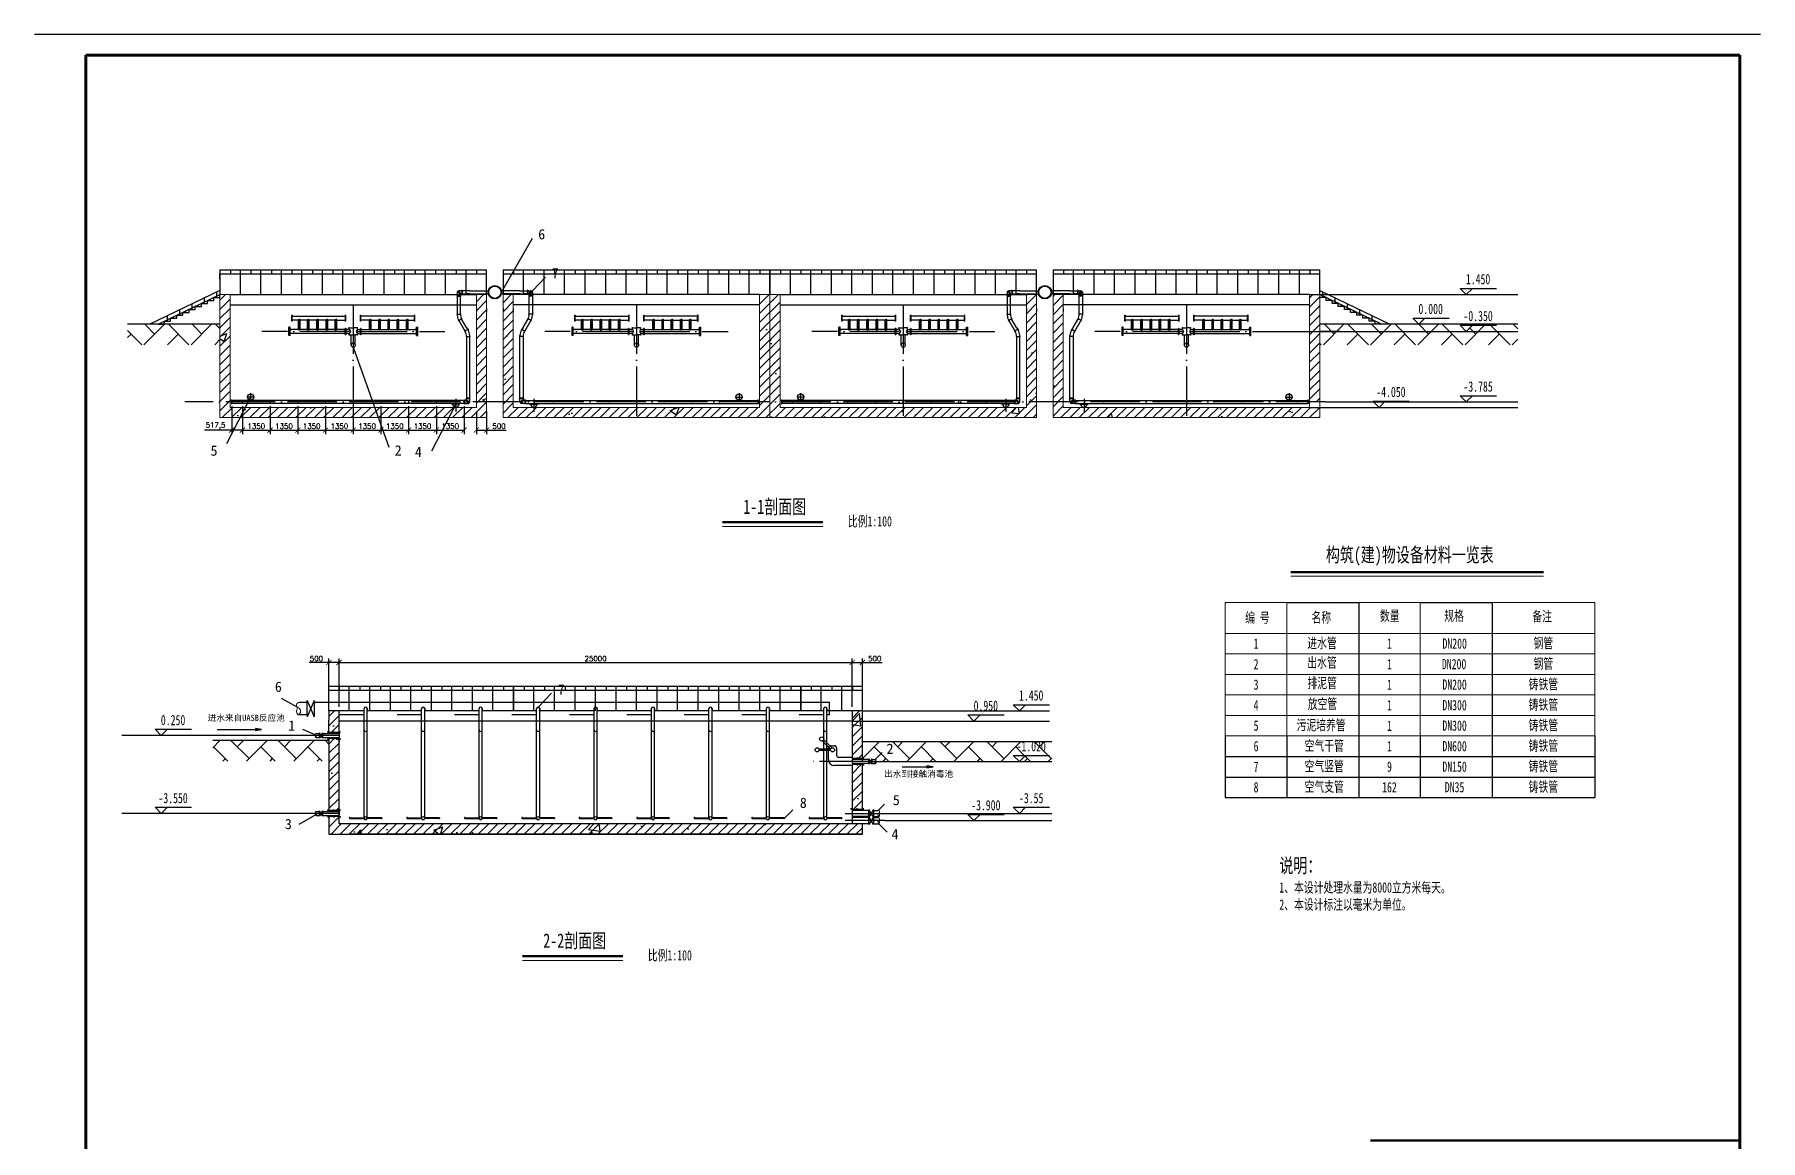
# Model space of a CAD drawing. Header units: millimetres. Extents: x -708 to 2021, y 59 to 1476.
# Drawn here: x 476 to 1317, y 314 to 853 of the extents above; entities that cross this region are included whole.
import ezdxf

# ---------------------------------------------------------------- set-up
doc = ezdxf.new("R2010")
doc.units = ezdxf.units.MM
doc.linetypes.add('ACAD_ISO03W100', pattern=[30, 12, -18])
doc.linetypes.add('ACAD_ISO04W100', pattern=[30, 24, -3, 0, -3])
doc.layers.add('图层1', color=1, linetype='Continuous', lineweight=25, plot=False)
doc.layers.add('图层2', color=5, linetype='Continuous', lineweight=25, plot=False)
doc.styles.get("Standard").update_dxf_attribs({"font": 'txt', "bigfont": 'gbcbig.shx'})
doc.dimstyles.new('副本 ISO-25', dxfattribs={"dimtxt": 2.5, "dimasz": 2.5, "dimexe": 2, "dimexo": 2, "dimtad": 1, "dimlfac": 100, "dimtxsty": 'Standard', "dimblk": 'ARCHTICK', "dimcen": 2.5, "dimadec": 0, "dimazin": 0, "dimtfac": 1, "dimtmove": 0, "dimatfit": 3, "dimfxl": 1, "dimarcsym": 0})

msp = doc.modelspace()

# ---------------------------------------------------------------- texts
at = {"lineweight": 0}
for s, insert, char_height, width, attachment_point in [('{\\fFangSong|b0|i0|c134|p49;6}', (723.11464, 755.54264), 5, 30, 5), ('{\\fFangSong|b0|i0|c134|p49;7}', (729.7209, 736.55725), 5, 30, 5), ('{\\fFangSong|b0|i0|c134|p49;5}', (563.43566, 650.10079), 5, 30, 5), ('{\\fFangSong|b0|i0|c134|p49;2}', (653.18224, 650.21914), 5, 30, 5), ('{\\fFangSong|b0|i0|c134|p49;4}', (663.05786, 649.53414), 5, 30, 5), ('{\\fFangSong|b0|i0|c134|p49;\\W0.714;1-1剖面图}', (836.66373, 626.29834), 7, 137.633324, 2), ('{\\fFangSong|b0|i0|c134|p49;\\W0.7;比例1:100}', (883.03509, 618.16459), 5, 71.4710048, 2), ('{\\fFangSong|b0|i0|c134|p49;\\W0.714;构筑(建)物设备材料一览表}', (1146.11165, 598.44157), 7, 181.2943444, 5), ('{\\fFangSong|b0|i0|c134|p49;\\W0.7;编 号}', (1071.85405, 568.47732), 5, 30, 5), ('{\\fFangSong|b0|i0|c134|p49;\\W0.7;名称}', (1102.98245, 568.59097), 5, 50, 5), ('{\\fFangSong|b0|i0|c134|p49;\\W0.7;数量}', (1136.34963, 569.36608), 5, 30, 5), ('{\\fFangSong|b0|i0|c134|p49;\\W0.7;规格}', (1167.64753, 569.36608), 5, 50, 5), ('{\\fFangSong|b0|i0|c134|p49;\\W0.7;备注}', (1210.58514, 569.10771), 5, 50, 5), ('{\\fFangSong|b0|i0|c134|p49;\\W0.7;1}', (1071.19039, 556.06609), 5, 30, 5), ('{\\fFangSong|b0|i0|c134|p49;\\W0.7;进水管}', (1103.31854, 556.06609), 5, 50, 5), ('{\\fFangSong|b0|i0|c134|p49;\\W0.7;1}', (1136.19039, 556.06609), 5, 30, 5), ('{\\fFangSong|b0|i0|c134|p49;\\W0.7;DN200}', (1167.97576, 556.06609), 5, 50, 5), ('{\\fFangSong|b0|i0|c134|p49;\\W0.7;钢管}', (1211.19039, 556.06609), 5, 50, 5), ('{\\fFangSong|b0|i0|c134|p49;\\W0.7;2}', (1071.19039, 546.06609), 5, 30, 5), ('{\\fFangSong|b0|i0|c134|p49;\\W0.7;出水管}', (1103.31854, 546.57713), 5, 50, 5), ('{\\fFangSong|b0|i0|c134|p49;\\W0.7;1}', (1136.19039, 546.06609), 5, 30, 5), ('{\\fFangSong|b0|i0|c134|p49;\\W0.7;DN200}', (1167.69903, 546.06609), 5, 50, 5), ('{\\fFangSong|b0|i0|c134|p49;\\W0.7;钢管}', (1211.19039, 546.06609), 5, 50, 5), ('{\\fFangSong|b0|i0|c134|p49;\\W0.7;3}', (1071.19039, 536.06609), 5, 30, 5), ('{\\fFangSong|b0|i0|c134|p49;\\W0.7;排泥管}', (1103.4054, 536.62996), 5, 34.4300189, 5), ('{\\fFangSong|b0|i0|c134|p49;\\W0.7;1}', (1136.19039, 536.06609), 5, 30, 5), ('{\\fFangSong|b0|i0|c134|p49;\\W0.7;DN200}', (1167.91452, 536.06609), 5, 50, 5), ('{\\fFangSong|b0|i0|c134|p49;\\W0.7;铸铁管}', (1211.19039, 536.06609), 5, 50, 5), ('{\\fFangSong|b0|i0|c134|p49;6}', (594.80858, 534.99771), 5, 30, 5), ('{\\fFangSong|b0|i0|c134|p49;7}', (732.63041, 533.71656), 5, 30, 5), ('{\\fFangSong|b0|i0|c134|p49;\\W0.7;放空管}', (1103.53502, 526.46656), 5, 50, 5), ('{\\fFangSong|b0|i0|c134|p49;\\W0.7;4}', (1071.19039, 526.06609), 5, 30, 5), ('{\\fFangSong|b0|i0|c134|p49;\\W0.7;1}', (1136.19039, 526.06609), 5, 30, 5), ('{\\fFangSong|b0|i0|c134|p49;\\W0.7;DN300}', (1167.91452, 526.06609), 5, 50, 5), ('{\\fFangSong|b0|i0|c134|p49;\\W0.7;铸铁管}', (1211.19039, 526.06609), 5, 50, 5), ('{\\fFangSong|b0|i0|c134|p49;\\W0.7;5}', (1071.19039, 516.06609), 5, 30, 5), ('{\\fFangSong|b0|i0|c134|p49;\\W0.7;污泥培养管}', (1102.88556, 516.0869), 5, 50, 5), ('{\\fFangSong|b0|i0|c134|p49;\\W0.7;1}', (1136.19039, 516.06609), 5, 30, 5), ('{\\fFangSong|b0|i0|c134|p49;\\W0.7;DN300}', (1167.91452, 516.06609), 5, 50, 5), ('{\\fFangSong|b0|i0|c134|p49;\\W0.7;铸铁管}', (1211.19039, 516.06609), 5, 50, 5), ('{\\fFangSong|b0|i0|c134|p49;2}', (892.822, 504.84654), 5, 30, 5), ('{\\fFangSong|b0|i0|c134|p49;\\W0.7;6}', (1071.19039, 506.06609), 5, 30, 5), ('{\\fFangSong|b0|i0|c134|p49;\\W0.7;空气干管}', (1104.42087, 506.0869), 5, 50, 5), ('{\\fFangSong|b0|i0|c134|p49;\\W0.7;1}', (1136.19039, 506.06609), 5, 30, 5), ('{\\fFangSong|b0|i0|c134|p49;\\W0.7;DN600}', (1167.91452, 506.06609), 5, 50, 5), ('{\\fFangSong|b0|i0|c134|p49;\\W0.7;铸铁管}', (1211.19039, 506.06609), 5, 50, 5), ('{\\fFangSong|b0|i0|c134|p49;\\W0.7;7}', (1071.19039, 496.06609), 5, 30, 5), ('{\\fFangSong|b0|i0|c134|p49;\\W0.7;空气竖管}', (1104.42087, 496.0869), 5, 50, 5), ('{\\fFangSong|b0|i0|c134|p49;\\W0.7;9}', (1136.19039, 496.06609), 5, 30, 5), ('{\\fFangSong|b0|i0|c134|p49;\\W0.7;DN150}', (1167.91452, 496.06609), 5, 50, 5), ('{\\fFangSong|b0|i0|c134|p49;\\W0.7;铸铁管}', (1211.19039, 496.06609), 5, 50, 5), ('{\\fFangSong|b0|i0|c134|p49;\\W0.7;8}', (1071.19039, 486.06609), 5, 30, 5), ('{\\fFangSong|b0|i0|c134|p49;\\W0.7;空气支管}', (1104.42087, 486.0869), 5, 50, 5), ('{\\fFangSong|b0|i0|c134|p49;\\W0.7;162}', (1136.19039, 486.06609), 5, 30, 5), ('{\\fFangSong|b0|i0|c134|p49;\\W0.7;DN35}', (1167.91452, 486.06609), 5, 50, 5), ('{\\fFangSong|b0|i0|c134|p49;\\W0.7;铸铁管}', (1211.19039, 486.06609), 5, 50, 5), ('{\\fFangSong|b0|i0|c134|p49;8}', (850.57438, 478.46585), 5, 30, 5), ('{\\fFangSong|b0|i0|c134|p49;5}', (895.88489, 479.80714), 5, 30, 5), ('{\\fFangSong|b0|i0|c134|p49;3}', (599.67389, 468.11658), 5, 30, 5), ('{\\fFangSong|b0|i0|c134|p49;4}', (895.24161, 463.2083), 5, 30, 5), ('{\\fFangSong|b0|i0|c134|p49;\\H1.4x;\\W0.714;说明：\\P\\H0.7143x;\\W0.7;1、本设计处理水量为8000立方米每天。\\P2、本设计标注以毫米为单位。}', (1082.52498, 451.42341), 5, 180, 1), ('{\\fFangSong|b0|i0|c134|p49;\\W0.714;2-2剖面图}', (739.19164, 414.81476), 7, 137.633324, 2), ('{\\fFangSong|b0|i0|c134|p49;\\W0.7;比例1:100}', (785.563, 406.68102), 5, 71.4710048, 2)]:
    msp.add_mtext(s, dxfattribs=dict(at, insert=insert, char_height=char_height, width=width, attachment_point=attachment_point))
at = {"lineweight": 25, "char_height": 5, "width": 30, "attachment_point": 2}
for s, insert in [('{\\fFangSong|b0|i0|c134|p49;\\W0.7;1.450}', (1179.37573, 736.22883)), ('{\\fFangSong|b0|i0|c134|p49;\\W0.7;0.000}', (1156.26758, 721.72883)), ('{\\fFangSong|b0|i0|c134|p49;\\W0.7;-0.350}', (1179.37573, 718.22883)), ('{\\fFangSong|b0|i0|c134|p49;\\W0.7;-3.785}', (1179.37573, 683.87883)), ('{\\fFangSong|b0|i0|c134|p49;\\W0.7;-4.050}', (1136.89162, 681.22883)), ('{\\fFangSong|b0|i0|c134|p49;\\W0.7;1.450}', (961.61773, 533.31595)), ('{\\fFangSong|b0|i0|c134|p49;\\W0.7;0.950}', (939.50817, 528.31595)), ('{\\fFangSong|b0|i0|c134|p49;\\W0.7;0.250}', (543.49251, 521.31595)), ('{\\fFangSong|b0|i0|c134|p49;\\W0.7;-1.020}', (961.61773, 508.61595)), ('{\\fFangSong|b0|i0|c134|p49;\\W0.7;-3.550}', (543.49251, 483.31595)), ('{\\fFangSong|b0|i0|c134|p49;\\W0.7;-3.900}', (939.50817, 479.81595)), ('{\\fFangSong|b0|i0|c134|p49;\\W0.7;-3.55}', (961.61773, 483.31595))]:
    msp.add_mtext(s, dxfattribs=dict(at, insert=insert))
at = {"lineweight": -2, "char_height": 3, "attachment_point": 1}
for s, insert, width in [('{\\fFangSong|b1|i0|c134|p49;进水来自UASB反应池}', (560.36911, 521.41107), 43.9948938), ('{\\fFangSong|b1|i0|c134|p49;出水到接触消毒池}', (889.95224, 494.09992), 39.9924799)]:
    msp.add_mtext(s, dxfattribs=dict(at, insert=insert, width=width))
at = {"lineweight": 0, "insert": (601.33733, 516.16245), "char_height": 5, "width": 30, "attachment_point": 5, "rotation": 357.81492539}
msp.add_mtext('{\\fFangSong|b0|i0|c134|p49;1}', dxfattribs=at)

# ---------------------------------------------------------------- blocks, each defined once
blk = doc.blocks.new('_ArchTick')
at = {"color": 0, "linetype": 'ByBlock', "const_width": 0.15}
blk.add_lwpolyline([(-0.5, -0.5), (0.5, 0.5)], dxfattribs=at)
blk = doc.blocks.new('*D4')
at = {"color": 0, "lineweight": -2, "transparency": 16777216}
for p, q in [((577.28, 671.87), (577.28, 658.15)), ((590.78, 671.87), (590.78, 658.15)), ((577.28, 660.15), (590.78, 660.15))]:
    blk.add_line(p, q, dxfattribs=at)
at = {"color": 0, "lineweight": -2, "transparency": 16777216, "xscale": 2.5, "yscale": 2.5, "zscale": 2.5, "rotation": 180}
blk.add_blockref('_ArchTick', (577.28, 660.15), dxfattribs=at)
at = {"color": 0, "lineweight": -2, "transparency": 16777216, "xscale": 2.5, "yscale": 2.5, "zscale": 2.5}
blk.add_blockref('_ArchTick', (590.78, 660.15), dxfattribs=at)
at = {"color": 0, "transparency": 16777216, "insert": (584.03, 662.03), "char_height": 2.5, "attachment_point": 5}
blk.add_mtext('1350', dxfattribs=at)
blk = doc.blocks.new('*D5')
at = {"color": 0, "lineweight": -2, "transparency": 16777216}
for p, q in [((590.78, 671.87), (590.78, 658.15)), ((604.28, 671.87), (604.28, 658.15)), ((590.78, 660.15), (604.28, 660.15))]:
    blk.add_line(p, q, dxfattribs=at)
at = {"color": 0, "lineweight": -2, "transparency": 16777216, "xscale": 2.5, "yscale": 2.5, "zscale": 2.5, "rotation": 180}
blk.add_blockref('_ArchTick', (590.78, 660.15), dxfattribs=at)
at = {"color": 0, "lineweight": -2, "transparency": 16777216, "xscale": 2.5, "yscale": 2.5, "zscale": 2.5}
blk.add_blockref('_ArchTick', (604.28, 660.15), dxfattribs=at)
at = {"color": 0, "transparency": 16777216, "insert": (597.53, 662.03), "char_height": 2.5, "attachment_point": 5}
blk.add_mtext('1350', dxfattribs=at)
blk = doc.blocks.new('*D6')
at = {"color": 0, "lineweight": -2, "transparency": 16777216}
for p, q in [((604.28, 671.87), (604.28, 658.15)), ((617.78, 671.87), (617.78, 658.15)), ((604.28, 660.15), (617.78, 660.15))]:
    blk.add_line(p, q, dxfattribs=at)
at = {"color": 0, "lineweight": -2, "transparency": 16777216, "xscale": 2.5, "yscale": 2.5, "zscale": 2.5, "rotation": 180}
blk.add_blockref('_ArchTick', (604.28, 660.15), dxfattribs=at)
at = {"color": 0, "lineweight": -2, "transparency": 16777216, "xscale": 2.5, "yscale": 2.5, "zscale": 2.5}
blk.add_blockref('_ArchTick', (617.78, 660.15), dxfattribs=at)
at = {"color": 0, "transparency": 16777216, "insert": (611.03, 662.03), "char_height": 2.5, "attachment_point": 5}
blk.add_mtext('1350', dxfattribs=at)
blk = doc.blocks.new('*D7')
at = {"color": 0, "lineweight": -2, "transparency": 16777216}
for p, q in [((617.78, 671.87), (617.78, 658.15)), ((631.28, 671.87), (631.28, 658.15)), ((617.78, 660.15), (631.28, 660.15))]:
    blk.add_line(p, q, dxfattribs=at)
at = {"color": 0, "lineweight": -2, "transparency": 16777216, "xscale": 2.5, "yscale": 2.5, "zscale": 2.5, "rotation": 180}
blk.add_blockref('_ArchTick', (617.78, 660.15), dxfattribs=at)
at = {"color": 0, "lineweight": -2, "transparency": 16777216, "xscale": 2.5, "yscale": 2.5, "zscale": 2.5}
blk.add_blockref('_ArchTick', (631.28, 660.15), dxfattribs=at)
at = {"color": 0, "transparency": 16777216, "insert": (624.53, 662.03), "char_height": 2.5, "attachment_point": 5}
blk.add_mtext('1350', dxfattribs=at)
blk = doc.blocks.new('*D8')
at = {"color": 0, "lineweight": -2, "transparency": 16777216}
for p, q in [((631.28, 671.87), (631.28, 658.15)), ((644.78, 671.87), (644.78, 658.15)), ((631.28, 660.15), (644.78, 660.15))]:
    blk.add_line(p, q, dxfattribs=at)
at = {"color": 0, "lineweight": -2, "transparency": 16777216, "xscale": 2.5, "yscale": 2.5, "zscale": 2.5, "rotation": 180}
blk.add_blockref('_ArchTick', (631.28, 660.15), dxfattribs=at)
at = {"color": 0, "lineweight": -2, "transparency": 16777216, "xscale": 2.5, "yscale": 2.5, "zscale": 2.5}
blk.add_blockref('_ArchTick', (644.78, 660.15), dxfattribs=at)
at = {"color": 0, "transparency": 16777216, "insert": (638.03, 662.03), "char_height": 2.5, "attachment_point": 5}
blk.add_mtext('1350', dxfattribs=at)
blk = doc.blocks.new('*D9')
at = {"color": 0, "lineweight": -2, "transparency": 16777216}
for p, q in [((644.78, 671.87), (644.78, 658.15)), ((658.28, 671.87), (658.28, 658.15)), ((644.78, 660.15), (658.28, 660.15))]:
    blk.add_line(p, q, dxfattribs=at)
at = {"color": 0, "lineweight": -2, "transparency": 16777216, "xscale": 2.5, "yscale": 2.5, "zscale": 2.5, "rotation": 180}
blk.add_blockref('_ArchTick', (644.78, 660.15), dxfattribs=at)
at = {"color": 0, "lineweight": -2, "transparency": 16777216, "xscale": 2.5, "yscale": 2.5, "zscale": 2.5}
blk.add_blockref('_ArchTick', (658.28, 660.15), dxfattribs=at)
at = {"color": 0, "transparency": 16777216, "insert": (651.53, 662.03), "char_height": 2.5, "attachment_point": 5}
blk.add_mtext('1350', dxfattribs=at)
blk = doc.blocks.new('*D10')
at = {"color": 0, "lineweight": -2, "transparency": 16777216}
for p, q in [((658.28, 671.87), (658.28, 658.15)), ((671.78, 671.87), (671.78, 658.15)), ((658.28, 660.15), (671.78, 660.15))]:
    blk.add_line(p, q, dxfattribs=at)
at = {"color": 0, "lineweight": -2, "transparency": 16777216, "xscale": 2.5, "yscale": 2.5, "zscale": 2.5, "rotation": 180}
blk.add_blockref('_ArchTick', (658.28, 660.15), dxfattribs=at)
at = {"color": 0, "lineweight": -2, "transparency": 16777216, "xscale": 2.5, "yscale": 2.5, "zscale": 2.5}
blk.add_blockref('_ArchTick', (671.78, 660.15), dxfattribs=at)
at = {"color": 0, "transparency": 16777216, "insert": (665.03, 662.03), "char_height": 2.5, "attachment_point": 5}
blk.add_mtext('1350', dxfattribs=at)
blk = doc.blocks.new('*D11')
at = {"color": 0, "lineweight": -2, "transparency": 16777216}
for p, q in [((671.78, 671.87), (671.78, 658.15)), ((685.28, 671.87), (685.28, 658.15)), ((671.78, 660.15), (685.28, 660.15))]:
    blk.add_line(p, q, dxfattribs=at)
at = {"color": 0, "lineweight": -2, "transparency": 16777216, "xscale": 2.5, "yscale": 2.5, "zscale": 2.5, "rotation": 180}
blk.add_blockref('_ArchTick', (671.78, 660.15), dxfattribs=at)
at = {"color": 0, "lineweight": -2, "transparency": 16777216, "xscale": 2.5, "yscale": 2.5, "zscale": 2.5}
blk.add_blockref('_ArchTick', (685.28, 660.15), dxfattribs=at)
at = {"color": 0, "transparency": 16777216, "insert": (678.53, 662.03), "char_height": 2.5, "attachment_point": 5}
blk.add_mtext('1350', dxfattribs=at)
blk = doc.blocks.new('*D12')
at = {"color": 0, "lineweight": -2, "transparency": 16777216}
for p, q in [((572.1, 671.87), (572.1, 658.15)), ((577.28, 671.87), (577.28, 658.15)), ((572.1, 660.15), (558.77, 660.15)), ((577.28, 660.15), (572.1, 660.15))]:
    blk.add_line(p, q, dxfattribs=at)
at = {"color": 0, "lineweight": -2, "transparency": 16777216, "xscale": 2.5, "yscale": 2.5, "zscale": 2.5, "rotation": 180}
blk.add_blockref('_ArchTick', (572.1, 660.15), dxfattribs=at)
at = {"color": 0, "lineweight": -2, "transparency": 16777216, "xscale": 2.5, "yscale": 2.5, "zscale": 2.5}
blk.add_blockref('_ArchTick', (577.28, 660.15), dxfattribs=at)
at = {"color": 0, "transparency": 16777216, "insert": (564.18, 662.24), "char_height": 2.5, "attachment_point": 5}
blk.add_mtext('517,5', dxfattribs=at)
blk = doc.blocks.new('*D13')
at = {"color": 0, "lineweight": -2, "transparency": 16777216}
for p, q in [((691.28, 669.22), (691.28, 658.15)), ((696.28, 669.22), (696.28, 658.15)), ((691.28, 660.15), (696.28, 660.15)), ((696.28, 660.15), (705.86, 660.15))]:
    blk.add_line(p, q, dxfattribs=at)
at = {"color": 0, "lineweight": -2, "transparency": 16777216, "xscale": 2.5, "yscale": 2.5, "zscale": 2.5, "rotation": 180}
blk.add_blockref('_ArchTick', (691.28, 660.15), dxfattribs=at)
at = {"color": 0, "lineweight": -2, "transparency": 16777216, "xscale": 2.5, "yscale": 2.5, "zscale": 2.5}
blk.add_blockref('_ArchTick', (696.28, 660.15), dxfattribs=at)
at = {"color": 0, "transparency": 16777216, "insert": (702.32, 662.03), "char_height": 2.5, "attachment_point": 5}
blk.add_mtext('500', dxfattribs=at)
blk = doc.blocks.new('*D14')
at = {"layer": '图层2', "color": 0, "lineweight": -2, "transparency": 16777216}
for p, q in [((624.35, 525.31), (624.35, 548.88)), ((624.35, 546.88), (874.35, 546.88)), ((874.35, 525.31), (874.35, 548.88))]:
    blk.add_line(p, q, dxfattribs=at)
at = {"layer": '图层2', "color": 0, "lineweight": -2, "transparency": 16777216, "xscale": 2.5, "yscale": 2.5, "zscale": 2.5, "rotation": 180}
blk.add_blockref('_ArchTick', (624.35, 546.88), dxfattribs=at)
at = {"layer": '图层2', "color": 0, "lineweight": -2, "transparency": 16777216, "xscale": 2.5, "yscale": 2.5, "zscale": 2.5}
blk.add_blockref('_ArchTick', (874.35, 546.88), dxfattribs=at)
at = {"layer": '图层2', "color": 0, "transparency": 16777216, "insert": (749.35, 548.76), "char_height": 2.5, "attachment_point": 5}
blk.add_mtext('25000', dxfattribs=at)
blk = doc.blocks.new('*D15')
at = {"layer": '图层2', "color": 0, "lineweight": -2, "transparency": 16777216}
for p, q in [((874.35, 525.31), (874.35, 548.88)), ((874.35, 546.88), (879.35, 546.88)), ((879.35, 525.31), (879.35, 548.88)), ((879.35, 546.88), (888.93, 546.88))]:
    blk.add_line(p, q, dxfattribs=at)
at = {"layer": '图层2', "color": 0, "lineweight": -2, "transparency": 16777216, "xscale": 2.5, "yscale": 2.5, "zscale": 2.5, "rotation": 180}
blk.add_blockref('_ArchTick', (874.35, 546.88), dxfattribs=at)
at = {"layer": '图层2', "color": 0, "lineweight": -2, "transparency": 16777216, "xscale": 2.5, "yscale": 2.5, "zscale": 2.5}
blk.add_blockref('_ArchTick', (879.35, 546.88), dxfattribs=at)
at = {"layer": '图层2', "color": 0, "transparency": 16777216, "insert": (885.39, 548.76), "char_height": 2.5, "attachment_point": 5}
blk.add_mtext('500', dxfattribs=at)
blk = doc.blocks.new('*D16')
at = {"layer": '图层2', "color": 0, "lineweight": -2, "transparency": 16777216}
for p, q in [((619.35, 546.88), (609.77, 546.88)), ((619.35, 525.31), (619.35, 548.88)), ((624.35, 546.88), (619.35, 546.88)), ((624.35, 525.31), (624.35, 548.88))]:
    blk.add_line(p, q, dxfattribs=at)
at = {"layer": '图层2', "color": 0, "lineweight": -2, "transparency": 16777216, "xscale": 2.5, "yscale": 2.5, "zscale": 2.5, "rotation": 180}
blk.add_blockref('_ArchTick', (619.35, 546.88), dxfattribs=at)
at = {"layer": '图层2', "color": 0, "lineweight": -2, "transparency": 16777216, "xscale": 2.5, "yscale": 2.5, "zscale": 2.5}
blk.add_blockref('_ArchTick', (624.35, 546.88), dxfattribs=at)
at = {"layer": '图层2', "color": 0, "transparency": 16777216, "insert": (613.31, 548.76), "char_height": 2.5, "attachment_point": 5}
blk.add_mtext('500', dxfattribs=at)

# ---------------------------------------------------------------- dimensions: what is measured, and where the dimension line sits
for base, p1, p2, picture, middle in [((572.10008, 660.1528), (577.27508, 673.87002), (572.10008, 673.87002), '*D12', (564.18341, 662.23613)), ((590.77508, 660.1528), (577.27508, 673.87002), (590.77508, 673.87002), '*D4', (584.02508, 662.0278)), ((604.27508, 660.1528), (590.77508, 673.87002), (604.27508, 673.87002), '*D5', (597.52508, 662.0278)), ((617.77508, 660.1528), (604.27508, 673.87002), (617.77508, 673.87002), '*D6', (611.02508, 662.0278)), ((631.27508, 660.1528), (617.77508, 673.87002), (631.27508, 673.87002), '*D7', (624.52508, 662.0278)), ((644.77508, 660.1528), (631.27508, 673.87002), (644.77508, 673.87002), '*D8', (638.02508, 662.0278)), ((658.27508, 660.1528), (644.77508, 673.87002), (658.27508, 673.87002), '*D9', (651.52508, 662.0278)), ((671.77508, 660.1528), (658.27508, 673.87002), (671.77508, 673.87002), '*D10', (665.02508, 662.0278)), ((685.27508, 660.1528), (671.77508, 673.87002), (685.27508, 673.87002), '*D11', (678.52508, 662.0278)), ((696.27508, 660.1528), (691.27508, 671.22002), (696.27508, 671.22002), '*D13', (702.31674, 662.0278))]:
    dim = msp.add_linear_dim(base=base, p1=p1, p2=p2, dimstyle='副本 ISO-25')
    dim.commit()
    dim.dimension.update_dxf_attribs({"geometry": picture, "text_midpoint": middle})
at = {"layer": '图层2'}
for base, p1, p2, picture, middle in [((619.3503, 546.88167), (624.3503, 523.30714), (619.3503, 523.30714), '*D16', (613.30864, 548.75667)), ((874.3503, 546.88167), (624.3503, 523.30714), (874.3503, 523.30714), '*D14', (749.3503, 548.75667)), ((879.3503, 546.88167), (874.3503, 523.30714), (879.3503, 523.30714), '*D15', (885.39197, 548.75667))]:
    dim = msp.add_linear_dim(base=base, p1=p1, p2=p2, dimstyle='副本 ISO-25', dxfattribs=at)
    dim.commit()
    dim.dimension.update_dxf_attribs({"geometry": picture, "text_midpoint": middle})

# ---------------------------------------------------------------- hatches: boundary and pattern name
h = msp.add_hatch()
h.set_pattern_fill('ANSI31', color=256, style=0)
h.paths.add_polyline_path([(571.27508, 726.22002), (566.27508, 726.22002), (566.27508, 673.87002), (571.27508, 673.87002)])
h.paths.add_polyline_path([(696.27508, 717.85431), (696.27508, 719.35431), (696.27508, 726.22002), (691.27508, 726.22002), (691.27508, 719.35431), (691.27508, 717.85431), (691.27508, 673.87002), (696.27508, 673.87002)])
h.paths.add_polyline_path([(683.82085, 671.22002), (641.68009, 671.22002), (643.45568, 666.22002), (686.39404, 666.22002)])
h.paths.add_polyline_path([(696.27508, 673.87002), (691.27508, 673.87002), (691.27508, 671.22002), (683.82085, 671.22002), (686.39404, 666.22002), (696.27508, 666.22002)])
h.paths.add_polyline_path([(641.68009, 671.22002), (631.27508, 671.22002), (631.27508, 666.22002), (643.45568, 666.22002)])
h.paths.add_polyline_path([(631.27508, 671.22002), (582.12404, 671.22002), (584.69723, 666.22002), (631.27508, 666.22002)])
h.paths.add_polyline_path([(582.12404, 671.22002), (571.27508, 671.22002), (571.27508, 673.87002), (566.27508, 673.87002), (566.27508, 666.22002), (584.69723, 666.22002)])
h.paths.add_polyline_path([(769.27516, 671.22002), (709.27516, 671.22002), (709.27516, 673.87002), (704.27516, 673.87002), (704.27516, 666.22002), (769.27516, 666.22002)])
h.paths.add_polyline_path([(709.27516, 717.85431), (709.27516, 719.35431), (709.27516, 726.22002), (704.27516, 726.22002), (704.27516, 719.35431), (704.27516, 717.85431), (704.27516, 673.87002), (709.27516, 673.87002)])
h.paths.add_polyline_path([(834.27516, 726.22002), (829.27516, 726.22002), (829.27516, 673.87002), (834.27516, 673.87002)])
h.paths.add_polyline_path([(769.27516, 671.22002), (769.27516, 666.22002), (834.27516, 666.22002), (834.27516, 673.87002), (829.27516, 673.87002), (829.27516, 671.22002)])
h.paths.add_polyline_path([(964.27516, 673.87002), (959.27516, 673.87002), (959.27516, 671.22002), (899.27516, 671.22002), (899.27516, 666.22002), (964.27516, 666.22002)])
h.paths.add_polyline_path([(899.27516, 671.22002), (839.27516, 671.22002), (839.27516, 673.87002), (834.27516, 673.87002), (834.27516, 666.22002), (899.27516, 666.22002)])
h.paths.add_polyline_path([(839.27516, 726.22002), (834.27516, 726.22002), (834.27516, 673.87002), (839.27516, 673.87002)])
h.paths.add_polyline_path([(964.27516, 717.85431), (964.27516, 719.35431), (964.27516, 726.22002), (959.27516, 726.22002), (959.27516, 719.35431), (959.27516, 717.85431), (959.27516, 673.87002), (964.27516, 673.87002)])
h.paths.add_polyline_path([(977.27524, 717.85431), (977.27524, 719.35431), (977.27524, 726.22002), (972.27524, 726.22002), (972.27524, 719.35431), (972.27524, 717.85431), (972.27524, 673.87002), (977.27524, 673.87002)])
h.paths.add_polyline_path([(1037.27524, 671.22002), (977.27524, 671.22002), (977.27524, 673.87002), (972.27524, 673.87002), (972.27524, 666.22002), (1037.27524, 666.22002)])
h.paths.add_polyline_path([(1102.27524, 671.22002), (1097.27524, 671.22002), (1037.27524, 671.22002), (1037.27524, 666.22002), (1102.27524, 666.22002)])
h.paths.add_polyline_path([(1102.27524, 708.22002), (1097.27524, 708.22002), (1097.27524, 673.87002), (1102.27524, 673.87002)])
h.paths.add_polyline_path([(1102.27524, 726.22002), (1097.27524, 726.22002), (1097.27524, 708.22002), (1102.27524, 708.22002)])
h.paths.add_polyline_path([(879.3503, 523.30714), (874.3503, 523.30714), (874.3503, 500.10714), (879.3503, 500.10714)])
h.paths.add_polyline_path([(879.3503, 497.10714), (874.3503, 497.10714), (874.3503, 475.30714), (879.3503, 475.30714)])
h.paths.add_polyline_path([(879.3503, 468.30714), (874.3503, 468.30714), (624.3503, 468.30714), (624.3503, 471.80714), (619.3503, 471.80714), (619.3503, 463.28757), (629.3503, 463.28757), (629.3503, 463.30714), (879.3503, 463.30714)])
h.paths.add_polyline_path([(624.3503, 509.80714), (619.3503, 509.80714), (619.3503, 474.80714), (624.3503, 474.80714)])
h.paths.add_polyline_path([(624.3503, 521.41107), (619.3503, 521.41107), (619.3503, 518.69142), (619.3503, 512.80714), (624.3503, 512.80714), (624.3503, 518.30714)])
h.paths.add_polyline_path([(624.3503, 523.30714), (619.3503, 523.30714), (619.3503, 521.41107), (624.3503, 521.41107)])
h = msp.add_hatch()
h.set_pattern_fill('AR-CONC', color=256, scale=0.25, style=0)
h.paths.add_polyline_path([(566.27508, 673.87002), (571.27508, 673.87002), (571.27508, 726.22002), (566.27508, 726.22002)])
h.paths.add_polyline_path([(566.27508, 666.22002), (677.85292, 666.22002), (680.42611, 671.22002), (571.27508, 671.22002), (571.27508, 673.87002), (566.27508, 673.87002)])
h.paths.add_polyline_path([(680.42611, 671.22002), (631.27508, 671.22002), (631.27508, 666.22002), (677.85292, 666.22002)], flags=16)
h.paths.add_polyline_path([(631.27508, 671.22002), (631.27508, 666.22002), (643.45568, 666.22002), (641.68009, 671.22002)], flags=0)
h.paths.add_polyline_path([(641.68009, 671.22002), (578.7293, 671.22002), (576.15611, 666.22002), (643.45568, 666.22002)], flags=16)
h.paths.add_polyline_path([(578.7293, 671.22002), (576.15611, 666.22002), (696.27508, 666.22002), (696.27508, 673.87002), (691.27508, 673.87002), (691.27508, 671.22002)])
h.paths.add_polyline_path([(691.27508, 673.87002), (696.27508, 673.87002), (696.27508, 717.85431), (696.27508, 719.35431), (696.27508, 726.22002), (691.27508, 726.22002), (691.27508, 719.35431), (691.27508, 717.85431)])
h.paths.add_polyline_path([(704.27516, 673.87002), (709.27516, 673.87002), (709.27516, 717.85431), (709.27516, 719.35431), (709.27516, 726.22002), (704.27516, 726.22002), (704.27516, 719.35431), (704.27516, 717.85431)])
h.paths.add_polyline_path([(709.27516, 671.22002), (709.27516, 673.87002), (704.27516, 673.87002), (704.27516, 666.22002), (769.27516, 666.22002), (769.27516, 671.22002)])
h.paths.add_polyline_path([(769.27516, 671.22002), (769.27516, 666.22002), (834.27516, 666.22002), (834.27516, 673.87002), (829.27516, 673.87002), (829.27516, 671.22002)])
h.paths.add_polyline_path([(829.27516, 673.87002), (834.27516, 673.87002), (834.27516, 726.22002), (829.27516, 726.22002)])
h.paths.add_polyline_path([(834.27516, 673.87002), (839.27516, 673.87002), (839.27516, 726.22002), (834.27516, 726.22002)])
h.paths.add_polyline_path([(839.27516, 671.22002), (839.27516, 673.87002), (834.27516, 673.87002), (834.27516, 666.22002), (899.27516, 666.22002), (899.27516, 671.22002)])
h.paths.add_polyline_path([(964.27516, 666.22002), (964.27516, 673.87002), (959.27516, 673.87002), (959.27516, 671.22002), (899.27516, 671.22002), (899.27516, 666.22002)])
h.paths.add_polyline_path([(959.27516, 673.87002), (964.27516, 673.87002), (964.27516, 717.85431), (964.27516, 719.35431), (964.27516, 726.22002), (959.27516, 726.22002), (959.27516, 719.35431), (959.27516, 717.85431)])
h.paths.add_polyline_path([(972.27524, 673.87002), (977.27524, 673.87002), (977.27524, 717.85431), (977.27524, 719.35431), (977.27524, 726.22002), (972.27524, 726.22002), (972.27524, 719.35431), (972.27524, 717.85431)])
h.paths.add_polyline_path([(1037.27524, 666.22002), (1037.27524, 671.22002), (977.27524, 671.22002), (977.27524, 673.87002), (972.27524, 673.87002), (972.27524, 666.22002)])
h.paths.add_polyline_path([(1102.27524, 666.22002), (1102.27524, 671.22002), (1097.27524, 671.22002), (1037.27524, 671.22002), (1037.27524, 666.22002)])
h.paths.add_polyline_path([(1102.27524, 708.22002), (1097.27524, 708.22002), (1097.27524, 673.87002), (1102.27524, 673.87002)])
h.paths.add_polyline_path([(1097.27524, 708.22002), (1102.27524, 708.22002), (1102.27524, 726.22002), (1097.27524, 726.22002)])
h.paths.add_polyline_path([(624.3503, 509.80714), (619.3503, 509.80714), (619.3503, 474.80714), (624.3503, 474.80714)])
h.paths.add_polyline_path([(619.3503, 512.80714), (624.3503, 512.80714), (624.3503, 518.30714), (624.3503, 521.41107), (619.3503, 521.41107), (619.3503, 518.69142)])
h.paths.add_polyline_path([(624.3503, 521.41107), (624.3503, 523.30714), (619.3503, 523.30714), (619.3503, 521.41107)])
h.paths.add_polyline_path([(624.3503, 468.30714), (624.3503, 471.80714), (619.3503, 471.80714), (619.3503, 463.28757), (879.3503, 463.28757), (879.3503, 468.30714), (874.3503, 468.30714)])
h.paths.add_polyline_path([(879.3503, 497.10714), (874.3503, 497.10714), (874.3503, 475.30714), (879.3503, 475.30714)])
h.paths.add_polyline_path([(879.3503, 523.30714), (874.3503, 523.30714), (874.3503, 500.10714), (879.3503, 500.10714)])
h = msp.add_hatch()
h.set_pattern_fill('AR-HBONE', color=256, scale=0.08, style=0)
h.paths.add_polyline_path([(566.27508, 711.72002), (521.34427, 711.72002), (521.34427, 701.72002), (566.27508, 701.72002)])
h.paths.add_polyline_path([(1198.71874, 708.22002), (1102.27524, 708.22002), (1102.27524, 701.72002), (1198.71874, 701.72002)])
h.paths.add_polyline_path([(1170.63625, 711.22002), (1176.57402, 711.22002), (1173.60514, 708.22002), (1198.71874, 708.22002), (1198.71874, 711.72002), (1102.27524, 711.72002), (1102.27524, 708.22002), (1173.60514, 708.22002)])
at = {"lineweight": -2}
for points in [[(583.62914, 513.71539), (586.62914, 514.21539), (583.62914, 514.71539)], [(910.78755, 495.46587), (913.78755, 495.96587), (910.78755, 496.46587)]]:
    msp.add_hatch(color=256, dxfattribs=at).paths.add_polyline_path(points)
h = msp.add_hatch()
h.set_pattern_fill('AR-HBONE', color=256, scale=0.08, style=0)
h.paths.add_polyline_path([(619.3503, 508.80714), (562.78839, 508.80714), (562.78839, 498.80714), (619.3503, 498.80714)])
h.paths.add_polyline_path([(971.61031, 508.30714), (879.3503, 508.30714), (879.3503, 499.60714), (882.5403, 499.60714), (882.5403, 499.85714), (883.1703, 498.80714), (883.4103, 498.80714), (884.0403, 499.85714), (884.0403, 499.60714), (885.5403, 499.60714, -0.731989717), (885.87468, 498.80714), (955.64922, 498.80714), (952.87826, 501.60714), (958.81603, 501.60714), (956.04507, 498.80714), (971.61031, 498.80714)])
h.paths.add_polyline_path([(952.89773, 509.86595), (970.33773, 509.86595), (970.33773, 502.28023), (952.89773, 502.28023)], flags=9)
h.paths.add_polyline_path([(890.15772, 511.09654), (895.48629, 511.09654), (895.48629, 503.59654), (890.15772, 503.59654)], flags=9)
at = {"layer": '图层2'}
h = msp.add_hatch(dxfattribs=at)
h.set_pattern_fill('AR-CONC', color=256, style=0)
h.set_pattern_definition([(130, (1507.25, -161.83), (-182.185, -15.94), [19.05, -209.55]), (185, (1507.25, -161.83), (35.243, 191.057), [15.24, -167.64]), (79.549, (1492.07, -163.16), (-146.943, 175.117), [16.19, -178.09]), (133.816, (1507.25, -111.03), (-271.08, -42.042), [28.575, -314.325]), (83.364, (1484.66, -114.54), (-237.404, 247.426), [24.285, -267.135]), (188.816, (1507.25, -111.03), (-237.405, 247.425), [22.86, -251.46]), (159, (1481.85, -123.73), (-151.615, -102.266), [19.05, -209.55]), (214, (1481.85, -123.73), (-61.802, 184.188), [15.24, -167.64]), (108.549, (1469.22, -132.26), (-213.416, 81.923), [16.19, -178.09]), (142.5, (1507.25, -161.834), (-3.0886, 84.555), [0, -165.608, 0, -170.18, 0, -168.275]), (172.5, (1507.25, -161.83), (-66.82, 100.1806), [0, -97.028, 0, -161.798, 0, -64.135]), (212.5, (1563.89, -161.834), (-135.5906, -5.7287), [0, -63.5, 0, -198.12, 0, -262.89]), (222.5, (1589.29, -161.83), (-148.129, 25.426), [0, -82.55, 0, -131.572, 0, -186.69])])
h.paths.add_polyline_path([(619.3503, 468.30714), (619.3503, 512.69142), (624.3503, 512.69142), (624.3503, 508.30714), (624.3503, 468.30714), (874.3503, 468.30714), (874.3503, 523.30714), (879.3503, 523.30714), (879.3503, 463.30714), (629.3503, 463.30714), (629.3503, 463.28757), (624.3503, 463.28757), (619.3503, 463.28757)])
h.paths.add_polyline_path([(624.3503, 512.69142), (619.3503, 512.69142), (619.3503, 518.69142), (624.3503, 518.69142)])
h.paths.add_polyline_path([(619.3503, 518.69142), (619.3503, 523.30714), (624.3503, 523.30714), (624.3503, 518.69142)])
h.paths.add_polyline_path([(807.38786, 249.75615), (807.38786, 296.39043), (812.38786, 296.39043), (812.38786, 244.75615), (682.38786, 244.75615), (682.38786, 304.75615), (687.38786, 304.75615), (687.38786, 249.75615)])
h.paths.add_polyline_path([(807.38786, 304.75615), (812.38786, 304.75615), (812.38786, 297.89043), (807.38786, 297.89043)], flags=17)

# ---------------------------------------------------------------- linework, layer by layer
at = {"lineweight": 25}
for p, q in [((1316.97465, 852.92281), (475.97465, 852.92281)), ((1170.63625, 729.22002), (1180.32031, 729.22002)), ((1173.60514, 726.22002), (1170.63625, 729.22002)), ((1173.60514, 726.22002), (1176.57402, 729.22002)), ((1180.32031, 729.22002), (1185.32031, 729.22002)), ((1185.32031, 729.22002), (1188.32031, 729.22002)), ((1147.5281, 714.72002), (1157.21217, 714.72002)), ((1150.49699, 711.72002), (1147.5281, 714.72002)), ((1150.49699, 711.72002), (1153.46588, 714.72002)), ((1157.21217, 714.72002), (1162.21217, 714.72002)), ((1162.21217, 714.72002), (1165.21217, 714.72002)), ((1170.63625, 711.22002), (1180.32031, 711.22002)), ((1173.60514, 708.22002), (1170.63625, 711.22002)), ((1173.60514, 708.22002), (1176.57402, 711.22002)), ((1180.32031, 711.22002), (1185.32031, 711.22002)), ((1185.32031, 711.22002), (1188.32031, 711.22002)), ((1128.15214, 674.22002), (1137.83621, 674.22002)), ((1131.12103, 671.22002), (1128.15214, 674.22002)), ((1131.12103, 671.22002), (1134.08992, 674.22002)), ((1137.83621, 674.22002), (1142.83621, 674.22002)), ((1142.83621, 674.22002), (1145.83621, 674.22002)), ((1170.63625, 676.87002), (1180.32031, 676.87002)), ((1173.60514, 673.87002), (1170.63625, 676.87002)), ((1173.60514, 673.87002), (1176.57402, 676.87002)), ((1180.32031, 676.87002), (1185.32031, 676.87002)), ((1185.32031, 676.87002), (1188.32031, 676.87002)), ((952.87826, 526.30714), (962.56232, 526.30714)), ((955.84714, 523.30714), (952.87826, 526.30714)), ((955.84714, 523.30714), (958.81603, 526.30714)), ((962.56232, 526.30714), (967.56232, 526.30714)), ((967.56232, 526.30714), (970.56232, 526.30714)), ((534.75304, 514.30714), (544.4371, 514.30714)), ((537.72193, 511.30714), (534.75304, 514.30714)), ((537.72193, 511.30714), (540.69081, 514.30714)), ((544.4371, 514.30714), (549.4371, 514.30714)), ((549.4371, 514.30714), (552.4371, 514.30714)), ((930.76869, 521.30714), (940.45276, 521.30714)), ((933.73758, 518.30714), (930.76869, 521.30714)), ((933.73758, 518.30714), (936.70647, 521.30714)), ((940.45276, 521.30714), (945.45276, 521.30714)), ((945.45276, 521.30714), (948.45276, 521.30714)), ((952.87826, 501.60714), (962.56232, 501.60714)), ((955.84714, 498.60714), (952.87826, 501.60714)), ((955.84714, 498.60714), (958.81603, 501.60714)), ((962.56232, 501.60714), (967.56232, 501.60714)), ((967.56232, 501.60714), (970.56232, 501.60714)), ((534.75304, 476.30714), (544.4371, 476.30714)), ((537.72193, 473.30714), (534.75304, 476.30714)), ((537.72193, 473.30714), (540.69081, 476.30714)), ((544.4371, 476.30714), (549.4371, 476.30714)), ((549.4371, 476.30714), (552.4371, 476.30714)), ((930.76869, 472.80714), (940.45276, 472.80714)), ((933.73758, 469.80714), (930.76869, 472.80714)), ((933.73758, 469.80714), (936.70647, 472.80714)), ((940.45276, 472.80714), (945.45276, 472.80714)), ((945.45276, 472.80714), (948.45276, 472.80714)), ((952.87826, 476.30714), (962.56232, 476.30714)), ((955.84714, 473.30714), (952.87826, 476.30714)), ((955.84714, 473.30714), (958.81603, 476.30714)), ((962.56232, 476.30714), (967.56232, 476.30714)), ((967.56232, 476.30714), (970.56232, 476.30714))]:
    msp.add_line(p, q, dxfattribs=at)
at = {"lineweight": 100}
for p, q in [((500.97465, 842.92281), (500.97465, 268.92281)), ((500.97465, 842.92281), (1306.97465, 842.92281)), ((1306.97465, 268.92281), (1306.97465, 842.92281))]:
    msp.add_line(p, q, dxfattribs=at)
for p, q in [((703.52512, 727.32325), (718.59572, 753.73058)), ((566.27507, 738.22002), (696.27507, 738.22002)), ((566.27507, 736.22002), (696.27507, 736.22002)), ((566.27508, 733.77002), (566.27508, 736.22002)), ((704.27516, 738.22002), (834.27516, 738.22002)), ((704.27516, 736.22002), (834.27516, 736.22002)), ((718.5724, 728.07395), (725.02003, 734.74298)), ((834.27516, 738.22002), (964.27516, 738.22002)), ((834.27516, 736.22002), (964.27516, 736.22002)), ((972.27524, 738.22002), (1102.27524, 738.22002)), ((972.27524, 736.22002), (1102.27524, 736.22002)), ((566.27507, 728.22002), (532.13714, 711.72002)), ((536.27508, 711.72002), (566.27508, 726.22002)), ((558.77508, 721.87002), (558.77508, 724.59502)), ((560.27508, 721.87002), (560.27508, 723.32002)), ((560.27508, 723.32002), (563.27508, 723.32002)), ((561.77508, 723.32002), (561.77508, 724.04502)), ((563.27508, 723.32002), (563.27508, 724.77002)), ((563.27508, 724.77002), (566.27508, 724.77002)), ((564.77508, 724.77002), (564.77508, 727.49502)), ((566.27508, 724.77002), (566.27508, 726.22002)), ((571.27508, 726.22002), (691.27508, 726.22002)), ((683.74776, 726.35622), (681.97796, 727.33759)), ((683.75033, 726.35428), (682.1975, 727.85428)), ((683.74776, 726.35622), (682.70638, 728.09139)), ((829.27516, 726.22002), (709.27516, 726.22002)), ((716.79991, 726.35428), (718.35273, 727.85428)), ((716.80248, 726.35622), (717.84386, 728.09139)), ((716.80248, 726.35622), (718.57228, 727.33759)), ((839.27516, 726.22002), (959.27516, 726.22002)), ((951.74784, 726.35622), (949.97804, 727.33759)), ((951.75041, 726.35428), (950.19758, 727.85428)), ((951.74784, 726.35622), (950.70646, 728.09139)), ((1097.27524, 726.22002), (977.27524, 726.22002)), ((984.79999, 726.35428), (986.35281, 727.85428)), ((984.80256, 726.35622), (985.84393, 728.09139)), ((984.80256, 726.35622), (986.57236, 727.33759)), ((1097.27524, 726.22002), (1198.71874, 726.22002)), ((1102.27524, 728.22002), (1136.41317, 711.72002)), ((1102.27524, 726.22002), (1112.27524, 726.22002)), ((1132.27524, 711.72002), (1102.27524, 726.22002)), ((1105.27524, 724.77002), (1102.27524, 724.77002)), ((1103.77524, 724.77002), (1103.77524, 727.49502)), ((1105.27524, 723.32002), (1105.27524, 724.77002)), ((1108.27524, 723.32002), (1105.27524, 723.32002)), ((1106.77524, 723.32002), (1106.77524, 724.04502)), ((1108.27524, 721.87002), (1108.27524, 723.32002)), ((1109.77524, 721.87002), (1109.77524, 724.59502)), ((540.77508, 713.17002), (540.77508, 715.89502)), ((543.77508, 714.62002), (543.77508, 715.34502)), ((545.27508, 714.62002), (545.27508, 716.07002)), ((545.27508, 716.07002), (548.27508, 716.07002)), ((546.77508, 716.07002), (546.77508, 718.79502)), ((548.27508, 716.07002), (548.27508, 717.52002)), ((548.27508, 717.52002), (551.27508, 717.52002)), ((549.77508, 717.52002), (549.77508, 718.24502)), ((551.27508, 717.52002), (551.27508, 718.97002)), ((551.27508, 718.97002), (554.27508, 718.97002)), ((552.77508, 718.97002), (552.77508, 721.69502)), ((554.27508, 718.97002), (554.27508, 720.42002)), ((554.27508, 720.42002), (557.27508, 720.42002)), ((555.77508, 720.42002), (555.77508, 721.14502)), ((557.27508, 720.42002), (557.27508, 721.87002)), ((557.27508, 721.87002), (560.27508, 721.87002)), ((571.27508, 721.22002), (691.27508, 721.22002)), ((601.27508, 715.67002), (601.27508, 716.17002)), ((601.27508, 716.17002), (601.47508, 716.17002)), ((601.27508, 713.17002), (601.27508, 715.67002)), ((601.47508, 716.17002), (601.47508, 715.67002)), ((601.47508, 713.67002), (601.47508, 715.67002)), ((601.47508, 715.67002), (627.49607, 715.67002)), ((627.49607, 713.17002), (627.49607, 716.17002)), ((627.69607, 716.17002), (627.49607, 716.17002)), ((627.69607, 715.87002), (627.69607, 716.17002)), ((627.69607, 715.67002), (627.69607, 715.87002)), ((627.69607, 713.67002), (627.69607, 715.67002)), ((634.85408, 715.87002), (634.85408, 716.17002)), ((634.85408, 716.17002), (635.05408, 716.17002)), ((634.85408, 715.67002), (634.85408, 715.87002)), ((634.85408, 713.67002), (634.85408, 715.67002)), ((635.05408, 713.17002), (635.05408, 716.17002)), ((661.07508, 715.67002), (635.05408, 715.67002)), ((661.27508, 716.17002), (661.07508, 716.17002)), ((661.07508, 716.17002), (661.07508, 715.67002)), ((661.07508, 713.67002), (661.07508, 715.67002)), ((661.27508, 715.67002), (661.27508, 716.17002)), ((661.27508, 713.17002), (661.27508, 715.67002)), ((691.27508, 719.35431), (691.27508, 717.85431)), ((696.27508, 719.35431), (696.27508, 717.85431)), ((704.27516, 719.35431), (704.27516, 717.85431)), ((829.27516, 721.22002), (709.27516, 721.22002)), ((709.27516, 719.35431), (709.27516, 717.85431)), ((739.27516, 715.67002), (739.27516, 716.17002)), ((739.27516, 716.17002), (739.47516, 716.17002)), ((739.27516, 713.17002), (739.27516, 715.67002)), ((739.47516, 716.17002), (739.47516, 715.67002)), ((739.47516, 713.67002), (739.47516, 715.67002)), ((739.47516, 715.67002), (765.49615, 715.67002)), ((765.49615, 713.17002), (765.49615, 716.17002)), ((765.69615, 716.17002), (765.49615, 716.17002)), ((765.69615, 715.87002), (765.69615, 716.17002)), ((765.69615, 715.67002), (765.69615, 715.87002)), ((765.69615, 713.67002), (765.69615, 715.67002)), ((772.85417, 715.87002), (772.85417, 716.17002)), ((772.85417, 716.17002), (773.05417, 716.17002)), ((772.85417, 715.67002), (772.85417, 715.87002)), ((772.85417, 713.67002), (772.85417, 715.67002)), ((773.05417, 713.17002), (773.05417, 716.17002)), ((799.07516, 715.67002), (773.05417, 715.67002)), ((799.27516, 716.17002), (799.07516, 716.17002)), ((799.07516, 716.17002), (799.07516, 715.67002)), ((799.07516, 713.67002), (799.07516, 715.67002)), ((799.27516, 715.67002), (799.27516, 716.17002)), ((799.27516, 713.17002), (799.27516, 715.67002)), ((839.27516, 721.22002), (959.27516, 721.22002)), ((869.27516, 715.67002), (869.27516, 716.17002)), ((869.27516, 716.17002), (869.47516, 716.17002)), ((869.27516, 713.17002), (869.27516, 715.67002)), ((869.47516, 716.17002), (869.47516, 715.67002)), ((869.47516, 713.67002), (869.47516, 715.67002)), ((869.47516, 715.67002), (895.49615, 715.67002)), ((895.49615, 713.17002), (895.49615, 716.17002)), ((895.69615, 716.17002), (895.49615, 716.17002)), ((895.69615, 715.87002), (895.69615, 716.17002)), ((895.69615, 715.67002), (895.69615, 715.87002)), ((895.69615, 713.67002), (895.69615, 715.67002)), ((902.85417, 715.87002), (902.85417, 716.17002)), ((902.85417, 716.17002), (903.05417, 716.17002)), ((902.85417, 715.67002), (902.85417, 715.87002)), ((902.85417, 713.67002), (902.85417, 715.67002)), ((903.05417, 713.17002), (903.05417, 716.17002)), ((929.07516, 715.67002), (903.05417, 715.67002)), ((929.27516, 716.17002), (929.07516, 716.17002)), ((929.07516, 716.17002), (929.07516, 715.67002)), ((929.07516, 713.67002), (929.07516, 715.67002)), ((929.27516, 715.67002), (929.27516, 716.17002)), ((929.27516, 713.17002), (929.27516, 715.67002)), ((959.27516, 719.35431), (959.27516, 717.85431)), ((964.27516, 719.35431), (964.27516, 717.85431)), ((972.27524, 719.35431), (972.27524, 717.85431)), ((1097.27524, 721.22002), (977.27524, 721.22002)), ((977.27524, 719.35431), (977.27524, 717.85431)), ((1007.27524, 715.67002), (1007.27524, 716.17002)), ((1007.27524, 716.17002), (1007.47524, 716.17002)), ((1007.27524, 713.17002), (1007.27524, 715.67002)), ((1007.47524, 716.17002), (1007.47524, 715.67002)), ((1007.47524, 713.67002), (1007.47524, 715.67002)), ((1007.47524, 715.67002), (1033.49624, 715.67002)), ((1033.49624, 713.17002), (1033.49624, 716.17002)), ((1033.69624, 716.17002), (1033.49624, 716.17002)), ((1033.69624, 715.87002), (1033.69624, 716.17002)), ((1033.69624, 715.67002), (1033.69624, 715.87002)), ((1033.69624, 713.67002), (1033.69624, 715.67002)), ((1040.85425, 715.87002), (1040.85425, 716.17002)), ((1040.85425, 716.17002), (1041.05425, 716.17002)), ((1040.85425, 715.67002), (1040.85425, 715.87002)), ((1040.85425, 713.67002), (1040.85425, 715.67002)), ((1041.05425, 713.17002), (1041.05425, 716.17002)), ((1067.07524, 715.67002), (1041.05425, 715.67002)), ((1067.27524, 716.17002), (1067.07524, 716.17002)), ((1067.07524, 716.17002), (1067.07524, 715.67002)), ((1067.07524, 713.67002), (1067.07524, 715.67002)), ((1067.27524, 715.67002), (1067.27524, 716.17002)), ((1067.27524, 713.17002), (1067.27524, 715.67002)), ((1111.27524, 721.87002), (1108.27524, 721.87002)), ((1111.27524, 720.42002), (1111.27524, 721.87002)), ((1114.27524, 720.42002), (1111.27524, 720.42002)), ((1112.77524, 720.42002), (1112.77524, 721.14502)), ((1114.27524, 718.97002), (1114.27524, 720.42002)), ((1117.27524, 718.97002), (1114.27524, 718.97002)), ((1115.77524, 718.97002), (1115.77524, 721.69502)), ((1117.27524, 717.52002), (1117.27524, 718.97002)), ((1120.27524, 717.52002), (1117.27524, 717.52002)), ((1118.77524, 717.52002), (1118.77524, 718.24502)), ((1120.27524, 716.07002), (1120.27524, 717.52002)), ((1123.27524, 716.07002), (1120.27524, 716.07002)), ((1121.77524, 716.07002), (1121.77524, 718.79502)), ((1123.27524, 714.62002), (1123.27524, 716.07002)), ((1124.77524, 714.62002), (1124.77524, 715.34502)), ((1127.77524, 713.17002), (1127.77524, 715.89502)), ((566.27508, 711.72002), (521.34427, 711.72002)), ((536.27508, 711.72002), (539.27508, 711.72002)), ((536.27508, 711.72002), (539.27508, 711.72002)), ((537.77508, 711.72002), (537.77508, 712.44502)), ((539.27508, 711.72002), (539.27508, 713.17002)), ((539.27508, 713.17002), (542.27508, 713.17002)), ((542.27508, 713.17002), (542.27508, 714.62002)), ((542.27508, 714.62002), (545.27508, 714.62002)), ((563.27508, 711.72002), (563.27508, 711.72002)), ((600.17508, 710.22002), (599.87508, 710.22002)), ((599.87508, 710.18305), (599.87508, 710.22002)), ((599.87508, 706.45823), (599.87508, 710.18305)), ((599.87508, 706.22002), (599.87508, 706.45823)), ((600.07508, 709.22002), (600.07508, 709.72002)), ((600.07508, 709.72002), (600.27508, 709.72002)), ((600.07508, 706.72002), (600.07508, 709.22002)), ((600.27508, 706.72002), (600.07508, 706.72002)), ((600.47508, 710.22002), (600.17508, 710.22002)), ((600.27508, 709.72002), (600.27508, 709.22002)), ((600.27508, 707.22002), (600.27508, 709.22002)), ((600.27508, 709.22002), (601.27508, 709.22002)), ((601.27508, 707.22002), (600.27508, 707.22002)), ((600.27508, 707.22002), (600.27508, 706.72002)), ((600.47508, 710.18305), (600.47508, 710.22002)), ((600.47508, 706.45823), (600.47508, 710.18305)), ((627.39607, 709.22002), (600.47508, 709.22002)), ((600.47508, 706.22002), (600.47508, 706.45823)), ((601.47508, 713.17002), (601.27508, 713.17002)), ((608.06992, 709.22002), (601.27508, 709.22002)), ((606.99807, 707.22002), (601.27508, 707.22002)), ((622.90924, 713.67002), (601.47508, 713.67002)), ((601.47508, 713.67002), (601.47508, 713.17002)), ((604.56191, 708.92002), (604.56191, 713.97002)), ((604.56191, 713.97002), (604.96191, 713.97002)), ((604.56191, 708.92002), (604.96191, 708.92002)), ((604.96191, 709.22002), (604.96191, 713.97002)), ((604.96191, 709.22002), (604.96191, 713.97002)), ((605.36191, 713.97002), (604.96191, 713.97002)), ((604.96191, 709.22002), (604.96191, 713.91077)), ((604.96191, 709.22002), (604.96191, 708.92002)), ((604.96191, 709.22002), (604.96191, 708.92002)), ((605.36191, 708.92002), (604.96191, 708.92002)), ((605.36191, 708.92002), (605.36191, 713.97002)), ((629.02508, 707.22002), (606.99807, 707.22002)), ((629.27508, 709.22002), (608.06992, 709.22002)), ((609.04874, 708.92002), (609.04874, 713.97002)), ((609.04874, 713.97002), (609.44874, 713.97002)), ((609.04874, 708.92002), (609.44874, 708.92002)), ((609.44874, 709.22002), (609.44874, 713.97002)), ((609.44874, 709.22002), (609.44874, 713.97002)), ((609.44874, 709.22002), (609.44874, 713.97002)), ((609.84874, 713.97002), (609.44874, 713.97002)), ((609.44874, 709.22002), (609.44874, 708.92002)), ((609.44874, 709.22002), (609.44874, 708.92002)), ((609.84874, 708.92002), (609.44874, 708.92002)), ((609.84874, 708.92002), (609.84874, 713.97002)), ((613.53557, 708.92002), (613.53557, 713.97002)), ((613.53557, 713.97002), (613.93557, 713.97002)), ((613.53557, 708.92002), (613.93557, 708.92002)), ((613.93557, 709.22002), (613.93557, 713.97002)), ((613.93557, 709.22002), (613.93557, 713.97002)), ((613.93557, 709.22002), (613.93557, 713.97002)), ((614.33557, 713.97002), (613.93557, 713.97002)), ((613.93557, 709.22002), (613.93557, 708.92002)), ((613.93557, 709.22002), (613.93557, 708.92002)), ((614.33557, 708.92002), (613.93557, 708.92002)), ((614.33557, 708.92002), (614.33557, 713.97002)), ((618.0224, 708.92002), (618.0224, 713.97002)), ((618.0224, 713.97002), (618.4224, 713.97002)), ((618.0224, 708.92002), (618.4224, 708.92002)), ((618.4224, 709.22002), (618.4224, 713.97002)), ((618.4224, 709.22002), (618.4224, 713.97002)), ((618.4224, 709.22002), (618.4224, 713.97002)), ((618.8224, 713.97002), (618.4224, 713.97002)), ((618.4224, 709.22002), (618.4224, 708.92002)), ((618.4224, 709.22002), (618.4224, 708.92002)), ((618.8224, 708.92002), (618.4224, 708.92002)), ((618.8224, 708.92002), (618.8224, 713.97002)), ((622.50924, 708.92002), (622.50924, 713.97002)), ((622.50924, 713.97002), (622.90924, 713.97002)), ((622.50924, 708.92002), (622.90924, 708.92002)), ((622.90924, 709.22002), (622.90924, 713.97002)), ((622.90924, 709.22002), (622.90924, 713.97002)), ((623.30924, 713.97002), (622.90924, 713.97002)), ((622.90924, 713.67002), (625.67588, 713.67002)), ((622.90924, 709.22002), (622.90924, 708.92002)), ((622.90924, 709.22002), (622.90924, 708.92002)), ((623.30924, 708.92002), (622.90924, 708.92002)), ((623.30924, 708.92002), (623.30924, 713.97002)), ((625.67588, 713.67002), (627.49607, 713.67002)), ((629.27508, 708.22002), (627.28854, 708.22002)), ((627.39607, 706.72002), (627.39607, 709.72002)), ((627.59607, 709.72002), (627.39607, 709.72002)), ((627.59607, 708.22002), (627.39607, 708.22002)), ((627.39607, 706.72002), (627.59607, 706.72002)), ((627.49607, 713.17002), (627.69607, 713.17002)), ((627.59607, 709.42002), (627.59607, 709.72002)), ((627.59607, 709.72002), (627.79607, 709.72002)), ((627.59607, 709.22002), (627.59607, 709.42002)), ((627.59607, 707.22002), (627.59607, 709.22002)), ((627.59607, 706.72002), (627.59607, 707.22002)), ((627.79607, 706.72002), (627.59607, 706.72002)), ((627.69607, 713.17002), (627.69607, 713.67002)), ((627.79607, 706.72002), (627.79607, 709.72002)), ((629.27508, 709.92002), (629.02508, 709.92002)), ((629.02508, 707.22002), (629.02508, 707.22002)), ((629.02508, 707.22002), (629.27508, 707.22002)), ((629.27508, 706.52002), (629.02508, 706.52002)), ((629.27508, 709.22002), (629.27508, 709.92002)), ((629.27508, 709.92002), (631.27508, 709.92002)), ((629.27508, 709.22002), (629.8639, 708.22002)), ((629.8639, 708.22002), (629.27508, 707.22002)), ((629.27508, 707.22002), (629.27508, 706.52002)), ((629.27508, 706.52002), (631.27508, 706.52002)), ((630.27508, 701.52002), (630.27508, 706.52002)), ((633.27508, 709.92002), (631.27508, 709.92002)), ((633.27508, 706.52002), (631.27508, 706.52002)), ((632.27508, 701.52002), (632.27508, 706.52002)), ((633.27508, 709.22002), (632.69743, 708.22002)), ((632.69743, 708.22002), (633.27508, 707.22002)), ((633.27508, 709.22002), (633.27508, 709.92002)), ((633.27508, 709.92002), (633.52508, 709.92002)), ((633.52508, 709.22002), (633.27508, 709.22002)), ((633.52508, 708.22002), (633.27508, 708.22002)), ((633.27508, 707.22002), (633.27508, 706.52002)), ((633.52508, 707.22002), (633.27508, 707.22002)), ((633.27508, 706.52002), (633.52508, 706.52002)), ((633.52508, 709.22002), (654.48024, 709.22002)), ((633.52508, 707.22002), (655.55209, 707.22002)), ((634.75408, 706.72002), (634.75408, 709.72002)), ((634.95408, 709.72002), (634.75408, 709.72002)), ((634.75408, 706.72002), (634.95408, 706.72002)), ((634.85408, 713.17002), (634.85408, 713.67002)), ((635.05408, 713.17002), (634.85408, 713.17002)), ((634.95408, 709.42002), (634.95408, 709.72002)), ((634.95408, 709.72002), (635.15408, 709.72002)), ((634.95408, 709.22002), (634.95408, 709.42002)), ((634.95408, 707.22002), (634.95408, 709.22002)), ((634.95408, 708.22002), (635.15408, 708.22002)), ((634.95408, 706.72002), (634.95408, 707.22002)), ((635.15408, 706.72002), (634.95408, 706.72002)), ((636.87427, 713.67002), (635.05408, 713.67002)), ((635.15408, 706.72002), (635.15408, 709.72002)), ((635.15408, 709.22002), (662.07508, 709.22002)), ((639.64092, 713.67002), (636.87427, 713.67002)), ((639.24092, 708.92002), (639.24092, 713.97002)), ((639.24092, 713.97002), (639.64092, 713.97002)), ((639.24092, 708.92002), (639.64092, 708.92002)), ((639.64092, 709.22002), (639.64092, 713.97002)), ((640.04092, 713.97002), (639.64092, 713.97002)), ((639.64092, 709.22002), (639.64092, 713.97002)), ((639.64092, 713.67002), (661.07508, 713.67002)), ((639.64092, 709.22002), (639.64092, 708.92002)), ((639.64092, 709.22002), (639.64092, 708.92002)), ((640.04092, 708.92002), (639.64092, 708.92002)), ((640.04092, 708.92002), (640.04092, 713.97002)), ((643.72775, 708.92002), (643.72775, 713.97002)), ((643.72775, 713.97002), (644.12775, 713.97002)), ((643.72775, 708.92002), (644.12775, 708.92002)), ((644.12775, 709.22002), (644.12775, 713.97002)), ((644.12775, 709.22002), (644.12775, 713.97002)), ((644.52775, 713.97002), (644.12775, 713.97002)), ((644.12775, 709.22002), (644.12775, 713.97002)), ((644.12775, 709.22002), (644.12775, 708.92002)), ((644.12775, 709.22002), (644.12775, 708.92002)), ((644.52775, 708.92002), (644.12775, 708.92002)), ((644.52775, 708.92002), (644.52775, 713.97002)), ((648.21458, 708.92002), (648.21458, 713.97002)), ((648.21458, 713.97002), (648.61458, 713.97002)), ((648.21458, 708.92002), (648.61458, 708.92002)), ((648.61458, 709.22002), (648.61458, 713.97002)), ((648.61458, 709.22002), (648.61458, 713.97002)), ((649.01458, 713.97002), (648.61458, 713.97002)), ((648.61458, 709.22002), (648.61458, 713.97002)), ((648.61458, 709.22002), (648.61458, 708.92002)), ((648.61458, 709.22002), (648.61458, 708.92002)), ((649.01458, 708.92002), (648.61458, 708.92002)), ((649.01458, 708.92002), (649.01458, 713.97002)), ((652.70141, 708.92002), (652.70141, 713.97002)), ((652.70141, 713.97002), (653.10141, 713.97002)), ((652.70141, 708.92002), (653.10141, 708.92002)), ((653.10141, 709.22002), (653.10141, 713.97002)), ((653.10141, 709.22002), (653.10141, 713.97002)), ((653.50141, 713.97002), (653.10141, 713.97002)), ((653.10141, 709.22002), (653.10141, 713.97002)), ((653.10141, 709.22002), (653.10141, 708.92002)), ((653.10141, 709.22002), (653.10141, 708.92002)), ((653.50141, 708.92002), (653.10141, 708.92002)), ((653.50141, 708.92002), (653.50141, 713.97002)), ((654.48024, 709.22002), (661.27508, 709.22002)), ((655.55209, 707.22002), (661.27508, 707.22002)), ((657.18824, 708.92002), (657.18824, 713.97002)), ((657.18824, 713.97002), (657.58824, 713.97002)), ((657.18824, 708.92002), (657.58824, 708.92002)), ((657.58824, 709.22002), (657.58824, 713.97002)), ((657.98824, 713.97002), (657.58824, 713.97002)), ((657.58824, 709.22002), (657.58824, 713.97002)), ((657.58824, 709.22002), (657.58824, 713.91077)), ((657.58824, 709.22002), (657.58824, 708.92002)), ((657.58824, 709.22002), (657.58824, 708.92002)), ((657.98824, 708.92002), (657.58824, 708.92002)), ((657.98824, 708.92002), (657.98824, 713.97002)), ((661.07508, 713.67002), (661.07508, 713.17002)), ((661.07508, 713.17002), (661.27508, 713.17002)), ((662.27508, 709.22002), (661.27508, 709.22002)), ((661.27508, 707.22002), (662.27508, 707.22002)), ((662.07508, 710.18305), (662.07508, 710.22002)), ((662.07508, 710.22002), (662.37508, 710.22002)), ((662.07508, 706.45823), (662.07508, 710.18305)), ((662.07508, 706.22002), (662.07508, 706.45823)), ((662.47508, 709.72002), (662.27508, 709.72002)), ((662.27508, 709.72002), (662.27508, 709.22002)), ((662.27508, 707.22002), (662.27508, 709.22002)), ((662.27508, 707.22002), (662.27508, 706.72002)), ((662.27508, 706.72002), (662.47508, 706.72002)), ((662.37508, 710.22002), (662.67508, 710.22002)), ((662.47508, 709.22002), (662.47508, 709.72002)), ((662.47508, 706.72002), (662.47508, 709.22002)), ((662.67508, 710.18305), (662.67508, 710.22002)), ((662.67508, 706.45823), (662.67508, 710.18305)), ((662.67508, 706.22002), (662.67508, 706.45823)), ((738.17516, 710.22002), (737.87516, 710.22002)), ((737.87516, 710.18305), (737.87516, 710.22002)), ((737.87516, 706.45823), (737.87516, 710.18305)), ((737.87516, 706.22002), (737.87516, 706.45823)), ((738.07516, 709.22002), (738.07516, 709.72002)), ((738.07516, 709.72002), (738.27516, 709.72002)), ((738.07516, 706.72002), (738.07516, 709.22002)), ((738.27516, 706.72002), (738.07516, 706.72002)), ((738.47516, 710.22002), (738.17516, 710.22002)), ((738.27516, 709.72002), (738.27516, 709.22002)), ((738.27516, 707.22002), (738.27516, 709.22002)), ((738.27516, 709.22002), (739.27516, 709.22002)), ((739.27516, 707.22002), (738.27516, 707.22002)), ((738.27516, 707.22002), (738.27516, 706.72002)), ((738.47516, 710.18305), (738.47516, 710.22002)), ((738.47516, 706.45823), (738.47516, 710.18305)), ((765.39615, 709.22002), (738.47516, 709.22002)), ((738.47516, 706.22002), (738.47516, 706.45823)), ((739.47516, 713.17002), (739.27516, 713.17002)), ((746.07, 709.22002), (739.27516, 709.22002)), ((744.99815, 707.22002), (739.27516, 707.22002)), ((760.90932, 713.67002), (739.47516, 713.67002)), ((739.47516, 713.67002), (739.47516, 713.17002)), ((742.56199, 708.92002), (742.56199, 713.97002)), ((742.56199, 713.97002), (742.96199, 713.97002)), ((742.56199, 708.92002), (742.96199, 708.92002)), ((742.96199, 709.22002), (742.96199, 713.97002)), ((742.96199, 709.22002), (742.96199, 713.97002)), ((743.36199, 713.97002), (742.96199, 713.97002)), ((742.96199, 709.22002), (742.96199, 713.91077)), ((742.96199, 709.22002), (742.96199, 708.92002)), ((742.96199, 709.22002), (742.96199, 708.92002)), ((743.36199, 708.92002), (742.96199, 708.92002)), ((743.36199, 708.92002), (743.36199, 713.97002)), ((767.02516, 707.22002), (744.99815, 707.22002)), ((767.02516, 709.22002), (746.07, 709.22002)), ((747.04882, 708.92002), (747.04882, 713.97002)), ((747.04882, 713.97002), (747.44882, 713.97002)), ((747.04882, 708.92002), (747.44882, 708.92002)), ((747.44882, 709.22002), (747.44882, 713.97002)), ((747.44882, 709.22002), (747.44882, 713.97002)), ((747.44882, 709.22002), (747.44882, 713.97002)), ((747.84882, 713.97002), (747.44882, 713.97002)), ((747.44882, 709.22002), (747.44882, 708.92002)), ((747.44882, 709.22002), (747.44882, 708.92002)), ((747.84882, 708.92002), (747.44882, 708.92002)), ((747.84882, 708.92002), (747.84882, 713.97002)), ((751.53566, 708.92002), (751.53566, 713.97002)), ((751.53566, 713.97002), (751.93566, 713.97002)), ((751.53566, 708.92002), (751.93566, 708.92002)), ((751.93566, 709.22002), (751.93566, 713.97002)), ((751.93566, 709.22002), (751.93566, 713.97002)), ((751.93566, 709.22002), (751.93566, 713.97002)), ((752.33566, 713.97002), (751.93566, 713.97002)), ((751.93566, 709.22002), (751.93566, 708.92002)), ((751.93566, 709.22002), (751.93566, 708.92002)), ((752.33566, 708.92002), (751.93566, 708.92002)), ((752.33566, 708.92002), (752.33566, 713.97002)), ((756.02249, 708.92002), (756.02249, 713.97002)), ((756.02249, 713.97002), (756.42249, 713.97002)), ((756.02249, 708.92002), (756.42249, 708.92002)), ((756.42249, 709.22002), (756.42249, 713.97002)), ((756.42249, 709.22002), (756.42249, 713.97002)), ((756.42249, 709.22002), (756.42249, 713.97002)), ((756.82249, 713.97002), (756.42249, 713.97002)), ((756.42249, 709.22002), (756.42249, 708.92002)), ((756.42249, 709.22002), (756.42249, 708.92002)), ((756.82249, 708.92002), (756.42249, 708.92002)), ((756.82249, 708.92002), (756.82249, 713.97002)), ((760.50932, 708.92002), (760.50932, 713.97002)), ((760.50932, 713.97002), (760.90932, 713.97002)), ((760.50932, 708.92002), (760.90932, 708.92002)), ((760.90932, 709.22002), (760.90932, 713.97002)), ((760.90932, 709.22002), (760.90932, 713.97002)), ((761.30932, 713.97002), (760.90932, 713.97002)), ((760.90932, 713.67002), (763.67597, 713.67002)), ((760.90932, 709.22002), (760.90932, 708.92002)), ((760.90932, 709.22002), (760.90932, 708.92002)), ((761.30932, 708.92002), (760.90932, 708.92002)), ((761.30932, 708.92002), (761.30932, 713.97002)), ((763.67597, 713.67002), (765.49615, 713.67002)), ((765.39615, 706.72002), (765.39615, 709.72002)), ((765.59615, 709.72002), (765.39615, 709.72002)), ((765.59615, 708.22002), (765.39615, 708.22002)), ((765.39615, 706.72002), (765.59615, 706.72002)), ((765.49615, 713.17002), (765.69615, 713.17002)), ((765.59615, 709.42002), (765.59615, 709.72002)), ((765.59615, 709.72002), (765.79615, 709.72002)), ((765.59615, 709.22002), (765.59615, 709.42002)), ((765.59615, 707.22002), (765.59615, 709.22002)), ((765.59615, 706.72002), (765.59615, 707.22002)), ((765.79615, 706.72002), (765.59615, 706.72002)), ((765.69615, 713.17002), (765.69615, 713.67002)), ((765.79615, 706.72002), (765.79615, 709.72002)), ((767.27516, 709.92002), (767.02516, 709.92002)), ((767.02516, 709.22002), (767.27516, 709.22002)), ((767.02516, 708.22002), (767.27516, 708.22002)), ((767.02516, 707.22002), (767.27516, 707.22002)), ((767.27516, 706.52002), (767.02516, 706.52002)), ((767.27516, 709.22002), (767.27516, 709.92002)), ((767.27516, 709.92002), (769.27516, 709.92002)), ((767.27516, 709.22002), (767.85281, 708.22002)), ((767.85281, 708.22002), (767.27516, 707.22002)), ((767.27516, 707.22002), (767.27516, 706.52002)), ((767.27516, 706.52002), (769.27516, 706.52002)), ((768.27516, 701.52002), (768.27516, 706.52002)), ((771.27516, 709.92002), (769.27516, 709.92002)), ((771.27516, 706.52002), (769.27516, 706.52002)), ((770.27516, 701.52002), (770.27516, 706.52002)), ((771.27516, 709.22002), (770.68634, 708.22002)), ((770.68634, 708.22002), (771.27516, 707.22002)), ((771.27516, 709.22002), (771.27516, 709.92002)), ((771.27516, 709.92002), (771.52516, 709.92002)), ((771.27516, 709.22002), (792.48032, 709.22002)), ((771.27516, 708.22002), (773.26169, 708.22002)), ((771.27516, 707.22002), (771.27516, 706.52002)), ((771.52516, 707.22002), (771.27516, 707.22002)), ((771.27516, 706.52002), (771.52516, 706.52002)), ((771.52516, 707.22002), (793.55217, 707.22002)), ((771.52516, 707.22002), (771.52516, 707.22002)), ((772.75417, 706.72002), (772.75417, 709.72002)), ((772.95417, 709.72002), (772.75417, 709.72002)), ((772.75417, 706.72002), (772.95417, 706.72002)), ((772.85417, 713.17002), (772.85417, 713.67002)), ((773.05417, 713.17002), (772.85417, 713.17002)), ((772.95417, 709.42002), (772.95417, 709.72002)), ((772.95417, 709.72002), (773.15417, 709.72002)), ((772.95417, 709.22002), (772.95417, 709.42002)), ((772.95417, 707.22002), (772.95417, 709.22002)), ((772.95417, 708.22002), (773.15417, 708.22002)), ((772.95417, 706.72002), (772.95417, 707.22002)), ((773.15417, 706.72002), (772.95417, 706.72002)), ((774.87435, 713.67002), (773.05417, 713.67002)), ((773.15417, 706.72002), (773.15417, 709.72002)), ((773.15417, 709.22002), (800.07516, 709.22002)), ((777.641, 713.67002), (774.87435, 713.67002)), ((777.241, 708.92002), (777.241, 713.97002)), ((777.241, 713.97002), (777.641, 713.97002)), ((777.241, 708.92002), (777.641, 708.92002)), ((777.641, 709.22002), (777.641, 713.97002)), ((778.041, 713.97002), (777.641, 713.97002)), ((777.641, 709.22002), (777.641, 713.97002)), ((777.641, 713.67002), (799.07516, 713.67002)), ((777.641, 709.22002), (777.641, 708.92002)), ((777.641, 709.22002), (777.641, 708.92002)), ((778.041, 708.92002), (777.641, 708.92002)), ((778.041, 708.92002), (778.041, 713.97002)), ((781.72783, 708.92002), (781.72783, 713.97002)), ((781.72783, 713.97002), (782.12783, 713.97002)), ((781.72783, 708.92002), (782.12783, 708.92002)), ((782.12783, 709.22002), (782.12783, 713.97002)), ((782.12783, 709.22002), (782.12783, 713.97002)), ((782.52783, 713.97002), (782.12783, 713.97002)), ((782.12783, 709.22002), (782.12783, 713.97002)), ((782.12783, 709.22002), (782.12783, 708.92002)), ((782.12783, 709.22002), (782.12783, 708.92002)), ((782.52783, 708.92002), (782.12783, 708.92002)), ((782.52783, 708.92002), (782.52783, 713.97002)), ((786.21466, 708.92002), (786.21466, 713.97002)), ((786.21466, 713.97002), (786.61466, 713.97002)), ((786.21466, 708.92002), (786.61466, 708.92002)), ((786.61466, 709.22002), (786.61466, 713.97002)), ((786.61466, 709.22002), (786.61466, 713.97002)), ((787.01466, 713.97002), (786.61466, 713.97002)), ((786.61466, 709.22002), (786.61466, 713.97002)), ((786.61466, 709.22002), (786.61466, 708.92002)), ((786.61466, 709.22002), (786.61466, 708.92002)), ((787.01466, 708.92002), (786.61466, 708.92002)), ((787.01466, 708.92002), (787.01466, 713.97002)), ((790.7015, 708.92002), (790.7015, 713.97002)), ((790.7015, 713.97002), (791.1015, 713.97002)), ((790.7015, 708.92002), (791.1015, 708.92002)), ((791.1015, 709.22002), (791.1015, 713.97002)), ((791.1015, 709.22002), (791.1015, 713.97002)), ((791.5015, 713.97002), (791.1015, 713.97002)), ((791.1015, 709.22002), (791.1015, 713.97002)), ((791.1015, 709.22002), (791.1015, 708.92002)), ((791.1015, 709.22002), (791.1015, 708.92002)), ((791.5015, 708.92002), (791.1015, 708.92002)), ((791.5015, 708.92002), (791.5015, 713.97002)), ((792.48032, 709.22002), (799.27516, 709.22002)), ((793.55217, 707.22002), (799.27516, 707.22002)), ((795.18833, 708.92002), (795.18833, 713.97002)), ((795.18833, 713.97002), (795.58833, 713.97002)), ((795.18833, 708.92002), (795.58833, 708.92002)), ((795.58833, 709.22002), (795.58833, 713.97002)), ((795.98833, 713.97002), (795.58833, 713.97002)), ((795.58833, 709.22002), (795.58833, 713.97002)), ((795.58833, 709.22002), (795.58833, 713.91077)), ((795.58833, 709.22002), (795.58833, 708.92002)), ((795.58833, 709.22002), (795.58833, 708.92002)), ((795.98833, 708.92002), (795.58833, 708.92002)), ((795.98833, 708.92002), (795.98833, 713.97002)), ((799.07516, 713.67002), (799.07516, 713.17002)), ((799.07516, 713.17002), (799.27516, 713.17002)), ((800.27516, 709.22002), (799.27516, 709.22002)), ((799.27516, 707.22002), (800.27516, 707.22002)), ((800.07516, 710.18305), (800.07516, 710.22002)), ((800.07516, 710.22002), (800.37516, 710.22002)), ((800.07516, 706.45823), (800.07516, 710.18305)), ((800.07516, 706.22002), (800.07516, 706.45823)), ((800.47516, 709.72002), (800.27516, 709.72002)), ((800.27516, 709.72002), (800.27516, 709.22002)), ((800.27516, 707.22002), (800.27516, 709.22002)), ((800.27516, 707.22002), (800.27516, 706.72002)), ((800.27516, 706.72002), (800.47516, 706.72002)), ((800.37516, 710.22002), (800.67516, 710.22002)), ((800.47516, 709.22002), (800.47516, 709.72002)), ((800.47516, 706.72002), (800.47516, 709.22002)), ((800.67516, 710.18305), (800.67516, 710.22002)), ((800.67516, 706.45823), (800.67516, 710.18305)), ((800.67516, 706.22002), (800.67516, 706.45823)), ((868.17516, 710.22002), (867.87516, 710.22002)), ((867.87516, 710.18305), (867.87516, 710.22002)), ((867.87516, 706.45823), (867.87516, 710.18305)), ((867.87516, 706.22002), (867.87516, 706.45823)), ((868.07516, 709.22002), (868.07516, 709.72002)), ((868.07516, 709.72002), (868.27516, 709.72002)), ((868.07516, 706.72002), (868.07516, 709.22002)), ((868.27516, 706.72002), (868.07516, 706.72002)), ((868.47516, 710.22002), (868.17516, 710.22002)), ((868.27516, 709.72002), (868.27516, 709.22002)), ((868.27516, 707.22002), (868.27516, 709.22002)), ((868.27516, 709.22002), (869.27516, 709.22002)), ((869.27516, 707.22002), (868.27516, 707.22002)), ((868.27516, 707.22002), (868.27516, 706.72002)), ((868.47516, 710.18305), (868.47516, 710.22002)), ((868.47516, 706.45823), (868.47516, 710.18305)), ((895.39615, 709.22002), (868.47516, 709.22002)), ((868.47516, 706.22002), (868.47516, 706.45823)), ((869.47516, 713.17002), (869.27516, 713.17002)), ((876.07, 709.22002), (869.27516, 709.22002)), ((874.99815, 707.22002), (869.27516, 707.22002)), ((890.90932, 713.67002), (869.47516, 713.67002)), ((869.47516, 713.67002), (869.47516, 713.17002)), ((872.56199, 708.92002), (872.56199, 713.97002)), ((872.56199, 713.97002), (872.96199, 713.97002)), ((872.56199, 708.92002), (872.96199, 708.92002)), ((872.96199, 709.22002), (872.96199, 713.97002)), ((872.96199, 709.22002), (872.96199, 713.97002)), ((873.36199, 713.97002), (872.96199, 713.97002)), ((872.96199, 709.22002), (872.96199, 713.91077)), ((872.96199, 709.22002), (872.96199, 708.92002)), ((872.96199, 709.22002), (872.96199, 708.92002)), ((873.36199, 708.92002), (872.96199, 708.92002)), ((873.36199, 708.92002), (873.36199, 713.97002)), ((897.02516, 707.22002), (874.99815, 707.22002)), ((897.27516, 709.22002), (876.07, 709.22002)), ((877.04882, 708.92002), (877.04882, 713.97002)), ((877.04882, 713.97002), (877.44882, 713.97002)), ((877.04882, 708.92002), (877.44882, 708.92002)), ((877.44882, 709.22002), (877.44882, 713.97002)), ((877.44882, 709.22002), (877.44882, 713.97002)), ((877.44882, 709.22002), (877.44882, 713.97002)), ((877.84882, 713.97002), (877.44882, 713.97002)), ((877.44882, 709.22002), (877.44882, 708.92002)), ((877.44882, 709.22002), (877.44882, 708.92002)), ((877.84882, 708.92002), (877.44882, 708.92002)), ((877.84882, 708.92002), (877.84882, 713.97002)), ((881.53566, 708.92002), (881.53566, 713.97002)), ((881.53566, 713.97002), (881.93566, 713.97002)), ((881.53566, 708.92002), (881.93566, 708.92002)), ((881.93566, 709.22002), (881.93566, 713.97002)), ((881.93566, 709.22002), (881.93566, 713.97002)), ((881.93566, 709.22002), (881.93566, 713.97002)), ((882.33566, 713.97002), (881.93566, 713.97002)), ((881.93566, 709.22002), (881.93566, 708.92002)), ((881.93566, 709.22002), (881.93566, 708.92002)), ((882.33566, 708.92002), (881.93566, 708.92002)), ((882.33566, 708.92002), (882.33566, 713.97002)), ((886.02249, 708.92002), (886.02249, 713.97002)), ((886.02249, 713.97002), (886.42249, 713.97002)), ((886.02249, 708.92002), (886.42249, 708.92002)), ((886.42249, 709.22002), (886.42249, 713.97002)), ((886.42249, 709.22002), (886.42249, 713.97002)), ((886.42249, 709.22002), (886.42249, 713.97002)), ((886.82249, 713.97002), (886.42249, 713.97002)), ((886.42249, 709.22002), (886.42249, 708.92002)), ((886.42249, 709.22002), (886.42249, 708.92002)), ((886.82249, 708.92002), (886.42249, 708.92002)), ((886.82249, 708.92002), (886.82249, 713.97002)), ((890.50932, 708.92002), (890.50932, 713.97002)), ((890.50932, 713.97002), (890.90932, 713.97002)), ((890.50932, 708.92002), (890.90932, 708.92002)), ((890.90932, 709.22002), (890.90932, 713.97002)), ((890.90932, 709.22002), (890.90932, 713.97002)), ((891.30932, 713.97002), (890.90932, 713.97002)), ((890.90932, 713.67002), (893.67597, 713.67002)), ((890.90932, 709.22002), (890.90932, 708.92002)), ((890.90932, 709.22002), (890.90932, 708.92002)), ((891.30932, 708.92002), (890.90932, 708.92002)), ((891.30932, 708.92002), (891.30932, 713.97002)), ((893.67597, 713.67002), (895.49615, 713.67002)), ((897.27516, 708.22002), (895.28863, 708.22002)), ((895.39615, 706.72002), (895.39615, 709.72002)), ((895.59615, 709.72002), (895.39615, 709.72002)), ((895.59615, 708.22002), (895.39615, 708.22002)), ((895.39615, 706.72002), (895.59615, 706.72002)), ((895.49615, 713.17002), (895.69615, 713.17002)), ((895.59615, 709.42002), (895.59615, 709.72002)), ((895.59615, 709.72002), (895.79615, 709.72002)), ((895.59615, 709.22002), (895.59615, 709.42002)), ((895.59615, 707.22002), (895.59615, 709.22002)), ((895.59615, 706.72002), (895.59615, 707.22002)), ((895.79615, 706.72002), (895.59615, 706.72002)), ((895.69615, 713.17002), (895.69615, 713.67002)), ((895.79615, 706.72002), (895.79615, 709.72002)), ((897.27516, 709.92002), (897.02516, 709.92002)), ((897.02516, 707.22002), (897.02516, 707.22002)), ((897.02516, 707.22002), (897.27516, 707.22002)), ((897.27516, 706.52002), (897.02516, 706.52002)), ((897.27516, 709.22002), (897.27516, 709.92002)), ((897.27516, 709.92002), (899.27516, 709.92002)), ((897.27516, 709.22002), (897.86398, 708.22002)), ((897.86398, 708.22002), (897.27516, 707.22002)), ((897.27516, 707.22002), (897.27516, 706.52002)), ((897.27516, 706.52002), (899.27516, 706.52002)), ((898.27516, 701.52002), (898.27516, 706.52002)), ((901.27516, 709.92002), (899.27516, 709.92002)), ((901.27516, 706.52002), (899.27516, 706.52002)), ((900.27516, 701.52002), (900.27516, 706.52002)), ((901.27516, 709.22002), (900.69751, 708.22002)), ((900.69751, 708.22002), (901.27516, 707.22002)), ((901.27516, 709.22002), (901.27516, 709.92002)), ((901.27516, 709.92002), (901.52516, 709.92002)), ((901.52516, 709.22002), (901.27516, 709.22002)), ((901.52516, 708.22002), (901.27516, 708.22002)), ((901.27516, 707.22002), (901.27516, 706.52002)), ((901.52516, 707.22002), (901.27516, 707.22002)), ((901.27516, 706.52002), (901.52516, 706.52002)), ((901.52516, 709.22002), (922.48032, 709.22002)), ((901.52516, 707.22002), (923.55217, 707.22002)), ((902.75417, 706.72002), (902.75417, 709.72002)), ((902.95417, 709.72002), (902.75417, 709.72002)), ((902.75417, 706.72002), (902.95417, 706.72002)), ((902.85417, 713.17002), (902.85417, 713.67002)), ((903.05417, 713.17002), (902.85417, 713.17002)), ((902.95417, 709.42002), (902.95417, 709.72002)), ((902.95417, 709.72002), (903.15417, 709.72002)), ((902.95417, 709.22002), (902.95417, 709.42002)), ((902.95417, 707.22002), (902.95417, 709.22002)), ((902.95417, 708.22002), (903.15417, 708.22002)), ((902.95417, 706.72002), (902.95417, 707.22002)), ((903.15417, 706.72002), (902.95417, 706.72002)), ((904.87435, 713.67002), (903.05417, 713.67002)), ((903.15417, 706.72002), (903.15417, 709.72002)), ((903.15417, 709.22002), (930.07516, 709.22002)), ((907.641, 713.67002), (904.87435, 713.67002)), ((907.241, 708.92002), (907.241, 713.97002)), ((907.241, 713.97002), (907.641, 713.97002)), ((907.241, 708.92002), (907.641, 708.92002)), ((907.641, 709.22002), (907.641, 713.97002)), ((908.041, 713.97002), (907.641, 713.97002)), ((907.641, 709.22002), (907.641, 713.97002)), ((907.641, 713.67002), (929.07516, 713.67002)), ((907.641, 709.22002), (907.641, 708.92002)), ((907.641, 709.22002), (907.641, 708.92002)), ((908.041, 708.92002), (907.641, 708.92002)), ((908.041, 708.92002), (908.041, 713.97002)), ((911.72783, 708.92002), (911.72783, 713.97002)), ((911.72783, 713.97002), (912.12783, 713.97002)), ((911.72783, 708.92002), (912.12783, 708.92002)), ((912.12783, 709.22002), (912.12783, 713.97002)), ((912.12783, 709.22002), (912.12783, 713.97002)), ((912.52783, 713.97002), (912.12783, 713.97002)), ((912.12783, 709.22002), (912.12783, 713.97002)), ((912.12783, 709.22002), (912.12783, 708.92002)), ((912.12783, 709.22002), (912.12783, 708.92002)), ((912.52783, 708.92002), (912.12783, 708.92002)), ((912.52783, 708.92002), (912.52783, 713.97002)), ((916.21466, 708.92002), (916.21466, 713.97002)), ((916.21466, 713.97002), (916.61466, 713.97002)), ((916.21466, 708.92002), (916.61466, 708.92002)), ((916.61466, 709.22002), (916.61466, 713.97002)), ((916.61466, 709.22002), (916.61466, 713.97002)), ((917.01466, 713.97002), (916.61466, 713.97002)), ((916.61466, 709.22002), (916.61466, 713.97002)), ((916.61466, 709.22002), (916.61466, 708.92002)), ((916.61466, 709.22002), (916.61466, 708.92002)), ((917.01466, 708.92002), (916.61466, 708.92002)), ((917.01466, 708.92002), (917.01466, 713.97002)), ((920.7015, 708.92002), (920.7015, 713.97002)), ((920.7015, 713.97002), (921.1015, 713.97002)), ((920.7015, 708.92002), (921.1015, 708.92002)), ((921.1015, 709.22002), (921.1015, 713.97002)), ((921.1015, 709.22002), (921.1015, 713.97002)), ((921.5015, 713.97002), (921.1015, 713.97002)), ((921.1015, 709.22002), (921.1015, 713.97002)), ((921.1015, 709.22002), (921.1015, 708.92002)), ((921.1015, 709.22002), (921.1015, 708.92002)), ((921.5015, 708.92002), (921.1015, 708.92002)), ((921.5015, 708.92002), (921.5015, 713.97002)), ((922.48032, 709.22002), (929.27516, 709.22002)), ((923.55217, 707.22002), (929.27516, 707.22002)), ((925.18833, 708.92002), (925.18833, 713.97002)), ((925.18833, 713.97002), (925.58833, 713.97002)), ((925.18833, 708.92002), (925.58833, 708.92002)), ((925.58833, 709.22002), (925.58833, 713.97002)), ((925.98833, 713.97002), (925.58833, 713.97002)), ((925.58833, 709.22002), (925.58833, 713.97002)), ((925.58833, 709.22002), (925.58833, 713.91077)), ((925.58833, 709.22002), (925.58833, 708.92002)), ((925.58833, 709.22002), (925.58833, 708.92002)), ((925.98833, 708.92002), (925.58833, 708.92002)), ((925.98833, 708.92002), (925.98833, 713.97002)), ((929.07516, 713.67002), (929.07516, 713.17002)), ((929.07516, 713.17002), (929.27516, 713.17002)), ((930.27516, 709.22002), (929.27516, 709.22002)), ((929.27516, 707.22002), (930.27516, 707.22002)), ((930.07516, 710.18305), (930.07516, 710.22002)), ((930.07516, 710.22002), (930.37516, 710.22002)), ((930.07516, 706.45823), (930.07516, 710.18305)), ((930.07516, 706.22002), (930.07516, 706.45823)), ((930.47516, 709.72002), (930.27516, 709.72002)), ((930.27516, 709.72002), (930.27516, 709.22002)), ((930.27516, 707.22002), (930.27516, 709.22002)), ((930.27516, 707.22002), (930.27516, 706.72002)), ((930.27516, 706.72002), (930.47516, 706.72002)), ((930.37516, 710.22002), (930.67516, 710.22002)), ((930.47516, 709.22002), (930.47516, 709.72002)), ((930.47516, 706.72002), (930.47516, 709.22002)), ((930.67516, 710.18305), (930.67516, 710.22002)), ((930.67516, 706.45823), (930.67516, 710.18305)), ((930.67516, 706.22002), (930.67516, 706.45823)), ((1006.17524, 710.22002), (1005.87524, 710.22002)), ((1005.87524, 710.18305), (1005.87524, 710.22002)), ((1005.87524, 706.45823), (1005.87524, 710.18305)), ((1005.87524, 706.22002), (1005.87524, 706.45823)), ((1006.07524, 709.22002), (1006.07524, 709.72002)), ((1006.07524, 709.72002), (1006.27524, 709.72002)), ((1006.07524, 706.72002), (1006.07524, 709.22002)), ((1006.27524, 706.72002), (1006.07524, 706.72002)), ((1006.47524, 710.22002), (1006.17524, 710.22002)), ((1006.27524, 709.72002), (1006.27524, 709.22002)), ((1006.27524, 707.22002), (1006.27524, 709.22002)), ((1006.27524, 709.22002), (1007.27524, 709.22002)), ((1007.27524, 707.22002), (1006.27524, 707.22002)), ((1006.27524, 707.22002), (1006.27524, 706.72002)), ((1006.47524, 710.18305), (1006.47524, 710.22002)), ((1006.47524, 706.45823), (1006.47524, 710.18305)), ((1033.39624, 709.22002), (1006.47524, 709.22002)), ((1006.47524, 706.22002), (1006.47524, 706.45823)), ((1007.47524, 713.17002), (1007.27524, 713.17002)), ((1014.07008, 709.22002), (1007.27524, 709.22002)), ((1012.99823, 707.22002), (1007.27524, 707.22002)), ((1028.9094, 713.67002), (1007.47524, 713.67002)), ((1007.47524, 713.67002), (1007.47524, 713.17002)), ((1010.56207, 708.92002), (1010.56207, 713.97002)), ((1010.56207, 713.97002), (1010.96207, 713.97002)), ((1010.56207, 708.92002), (1010.96207, 708.92002)), ((1010.96207, 709.22002), (1010.96207, 713.97002)), ((1010.96207, 709.22002), (1010.96207, 713.97002)), ((1011.36207, 713.97002), (1010.96207, 713.97002)), ((1010.96207, 709.22002), (1010.96207, 713.91077)), ((1010.96207, 709.22002), (1010.96207, 708.92002)), ((1010.96207, 709.22002), (1010.96207, 708.92002)), ((1011.36207, 708.92002), (1010.96207, 708.92002)), ((1011.36207, 708.92002), (1011.36207, 713.97002)), ((1035.02524, 707.22002), (1012.99823, 707.22002)), ((1035.02524, 709.22002), (1014.07008, 709.22002)), ((1015.04891, 708.92002), (1015.04891, 713.97002)), ((1015.04891, 713.97002), (1015.44891, 713.97002)), ((1015.04891, 708.92002), (1015.44891, 708.92002)), ((1015.44891, 709.22002), (1015.44891, 713.97002)), ((1015.44891, 709.22002), (1015.44891, 713.97002)), ((1015.44891, 709.22002), (1015.44891, 713.97002)), ((1015.84891, 713.97002), (1015.44891, 713.97002)), ((1015.44891, 709.22002), (1015.44891, 708.92002)), ((1015.44891, 709.22002), (1015.44891, 708.92002)), ((1015.84891, 708.92002), (1015.44891, 708.92002)), ((1015.84891, 708.92002), (1015.84891, 713.97002)), ((1019.53574, 708.92002), (1019.53574, 713.97002)), ((1019.53574, 713.97002), (1019.93574, 713.97002)), ((1019.53574, 708.92002), (1019.93574, 708.92002)), ((1019.93574, 709.22002), (1019.93574, 713.97002)), ((1019.93574, 709.22002), (1019.93574, 713.97002)), ((1019.93574, 709.22002), (1019.93574, 713.97002)), ((1020.33574, 713.97002), (1019.93574, 713.97002)), ((1019.93574, 709.22002), (1019.93574, 708.92002)), ((1019.93574, 709.22002), (1019.93574, 708.92002)), ((1020.33574, 708.92002), (1019.93574, 708.92002)), ((1020.33574, 708.92002), (1020.33574, 713.97002)), ((1024.02257, 708.92002), (1024.02257, 713.97002)), ((1024.02257, 713.97002), (1024.42257, 713.97002)), ((1024.02257, 708.92002), (1024.42257, 708.92002)), ((1024.42257, 709.22002), (1024.42257, 713.97002)), ((1024.42257, 709.22002), (1024.42257, 713.97002)), ((1024.42257, 709.22002), (1024.42257, 713.97002)), ((1024.82257, 713.97002), (1024.42257, 713.97002)), ((1024.42257, 709.22002), (1024.42257, 708.92002)), ((1024.42257, 709.22002), (1024.42257, 708.92002)), ((1024.82257, 708.92002), (1024.42257, 708.92002)), ((1024.82257, 708.92002), (1024.82257, 713.97002)), ((1028.5094, 708.92002), (1028.5094, 713.97002)), ((1028.5094, 713.97002), (1028.9094, 713.97002)), ((1028.5094, 708.92002), (1028.9094, 708.92002)), ((1028.9094, 709.22002), (1028.9094, 713.97002)), ((1028.9094, 709.22002), (1028.9094, 713.97002)), ((1029.3094, 713.97002), (1028.9094, 713.97002)), ((1028.9094, 713.67002), (1031.67605, 713.67002)), ((1028.9094, 709.22002), (1028.9094, 708.92002)), ((1028.9094, 709.22002), (1028.9094, 708.92002)), ((1029.3094, 708.92002), (1028.9094, 708.92002)), ((1029.3094, 708.92002), (1029.3094, 713.97002)), ((1031.67605, 713.67002), (1033.49624, 713.67002)), ((1033.39624, 706.72002), (1033.39624, 709.72002)), ((1033.59624, 709.72002), (1033.39624, 709.72002)), ((1033.59624, 708.22002), (1033.39624, 708.22002)), ((1033.39624, 706.72002), (1033.59624, 706.72002)), ((1033.49624, 713.17002), (1033.69624, 713.17002)), ((1033.59624, 709.42002), (1033.59624, 709.72002)), ((1033.59624, 709.72002), (1033.79624, 709.72002)), ((1033.59624, 709.22002), (1033.59624, 709.42002)), ((1033.59624, 707.22002), (1033.59624, 709.22002)), ((1033.59624, 706.72002), (1033.59624, 707.22002)), ((1033.79624, 706.72002), (1033.59624, 706.72002)), ((1033.69624, 713.17002), (1033.69624, 713.67002)), ((1033.79624, 706.72002), (1033.79624, 709.72002)), ((1035.27524, 709.92002), (1035.02524, 709.92002)), ((1035.02524, 709.22002), (1035.27524, 709.22002)), ((1035.02524, 708.22002), (1035.27524, 708.22002)), ((1035.02524, 707.22002), (1035.27524, 707.22002)), ((1035.27524, 706.52002), (1035.02524, 706.52002)), ((1035.27524, 709.22002), (1035.27524, 709.92002)), ((1035.27524, 709.92002), (1037.27524, 709.92002)), ((1035.27524, 709.22002), (1035.85289, 708.22002)), ((1035.85289, 708.22002), (1035.27524, 707.22002)), ((1035.27524, 707.22002), (1035.27524, 706.52002)), ((1035.27524, 706.52002), (1037.27524, 706.52002)), ((1036.27524, 701.52002), (1036.27524, 706.52002)), ((1039.27524, 709.92002), (1037.27524, 709.92002)), ((1039.27524, 706.52002), (1037.27524, 706.52002)), ((1038.27524, 701.52002), (1038.27524, 706.52002)), ((1039.27524, 709.22002), (1038.68642, 708.22002)), ((1038.68642, 708.22002), (1039.27524, 707.22002)), ((1039.27524, 709.22002), (1039.27524, 709.92002)), ((1039.27524, 709.92002), (1039.52524, 709.92002)), ((1039.27524, 709.22002), (1060.4804, 709.22002)), ((1039.27524, 708.22002), (1041.26178, 708.22002)), ((1039.27524, 707.22002), (1039.27524, 706.52002)), ((1039.52524, 707.22002), (1039.27524, 707.22002)), ((1039.27524, 706.52002), (1039.52524, 706.52002)), ((1039.52524, 707.22002), (1061.55225, 707.22002)), ((1039.52524, 707.22002), (1039.52524, 707.22002)), ((1040.75425, 706.72002), (1040.75425, 709.72002)), ((1040.95425, 709.72002), (1040.75425, 709.72002)), ((1040.75425, 706.72002), (1040.95425, 706.72002)), ((1040.85425, 713.17002), (1040.85425, 713.67002)), ((1041.05425, 713.17002), (1040.85425, 713.17002)), ((1040.95425, 709.42002), (1040.95425, 709.72002)), ((1040.95425, 709.72002), (1041.15425, 709.72002)), ((1040.95425, 709.22002), (1040.95425, 709.42002)), ((1040.95425, 707.22002), (1040.95425, 709.22002)), ((1040.95425, 708.22002), (1041.15425, 708.22002)), ((1040.95425, 706.72002), (1040.95425, 707.22002)), ((1041.15425, 706.72002), (1040.95425, 706.72002)), ((1042.87444, 713.67002), (1041.05425, 713.67002)), ((1041.15425, 706.72002), (1041.15425, 709.72002)), ((1041.15425, 709.22002), (1068.07524, 709.22002)), ((1045.64108, 713.67002), (1042.87444, 713.67002)), ((1045.24108, 708.92002), (1045.24108, 713.97002)), ((1045.24108, 713.97002), (1045.64108, 713.97002)), ((1045.24108, 708.92002), (1045.64108, 708.92002)), ((1045.64108, 709.22002), (1045.64108, 713.97002)), ((1046.04108, 713.97002), (1045.64108, 713.97002)), ((1045.64108, 709.22002), (1045.64108, 713.97002)), ((1045.64108, 713.67002), (1067.07524, 713.67002)), ((1045.64108, 709.22002), (1045.64108, 708.92002)), ((1045.64108, 709.22002), (1045.64108, 708.92002)), ((1046.04108, 708.92002), (1045.64108, 708.92002)), ((1046.04108, 708.92002), (1046.04108, 713.97002)), ((1049.72791, 708.92002), (1049.72791, 713.97002)), ((1049.72791, 713.97002), (1050.12791, 713.97002)), ((1049.72791, 708.92002), (1050.12791, 708.92002)), ((1050.12791, 709.22002), (1050.12791, 713.97002)), ((1050.12791, 709.22002), (1050.12791, 713.97002)), ((1050.52791, 713.97002), (1050.12791, 713.97002)), ((1050.12791, 709.22002), (1050.12791, 713.97002)), ((1050.12791, 709.22002), (1050.12791, 708.92002)), ((1050.12791, 709.22002), (1050.12791, 708.92002)), ((1050.52791, 708.92002), (1050.12791, 708.92002)), ((1050.52791, 708.92002), (1050.52791, 713.97002)), ((1054.21475, 708.92002), (1054.21475, 713.97002)), ((1054.21475, 713.97002), (1054.61475, 713.97002)), ((1054.21475, 708.92002), (1054.61475, 708.92002)), ((1054.61475, 709.22002), (1054.61475, 713.97002)), ((1054.61475, 709.22002), (1054.61475, 713.97002)), ((1055.01475, 713.97002), (1054.61475, 713.97002)), ((1054.61475, 709.22002), (1054.61475, 713.97002)), ((1054.61475, 709.22002), (1054.61475, 708.92002)), ((1054.61475, 709.22002), (1054.61475, 708.92002)), ((1055.01475, 708.92002), (1054.61475, 708.92002)), ((1055.01475, 708.92002), (1055.01475, 713.97002)), ((1058.70158, 708.92002), (1058.70158, 713.97002)), ((1058.70158, 713.97002), (1059.10158, 713.97002)), ((1058.70158, 708.92002), (1059.10158, 708.92002)), ((1059.10158, 709.22002), (1059.10158, 713.97002)), ((1059.10158, 709.22002), (1059.10158, 713.97002)), ((1059.50158, 713.97002), (1059.10158, 713.97002)), ((1059.10158, 709.22002), (1059.10158, 713.97002)), ((1059.10158, 709.22002), (1059.10158, 708.92002)), ((1059.10158, 709.22002), (1059.10158, 708.92002)), ((1059.50158, 708.92002), (1059.10158, 708.92002)), ((1059.50158, 708.92002), (1059.50158, 713.97002)), ((1060.4804, 709.22002), (1067.27524, 709.22002)), ((1061.55225, 707.22002), (1067.27524, 707.22002)), ((1063.18841, 708.92002), (1063.18841, 713.97002)), ((1063.18841, 713.97002), (1063.58841, 713.97002)), ((1063.18841, 708.92002), (1063.58841, 708.92002)), ((1063.58841, 709.22002), (1063.58841, 713.97002)), ((1063.98841, 713.97002), (1063.58841, 713.97002)), ((1063.58841, 709.22002), (1063.58841, 713.97002)), ((1063.58841, 709.22002), (1063.58841, 713.91077)), ((1063.58841, 709.22002), (1063.58841, 708.92002)), ((1063.58841, 709.22002), (1063.58841, 708.92002)), ((1063.98841, 708.92002), (1063.58841, 708.92002)), ((1063.98841, 708.92002), (1063.98841, 713.97002)), ((1067.07524, 713.67002), (1067.07524, 713.17002)), ((1067.07524, 713.17002), (1067.27524, 713.17002)), ((1068.27524, 709.22002), (1067.27524, 709.22002)), ((1067.27524, 707.22002), (1068.27524, 707.22002)), ((1068.07524, 710.18305), (1068.07524, 710.22002)), ((1068.07524, 710.22002), (1068.37524, 710.22002)), ((1068.07524, 706.45823), (1068.07524, 710.18305)), ((1068.07524, 706.22002), (1068.07524, 706.45823)), ((1068.47524, 709.72002), (1068.27524, 709.72002)), ((1068.27524, 709.72002), (1068.27524, 709.22002)), ((1068.27524, 707.22002), (1068.27524, 709.22002)), ((1068.27524, 707.22002), (1068.27524, 706.72002)), ((1068.27524, 706.72002), (1068.47524, 706.72002)), ((1068.37524, 710.22002), (1068.67524, 710.22002)), ((1068.47524, 709.22002), (1068.47524, 709.72002)), ((1068.47524, 706.72002), (1068.47524, 709.22002)), ((1068.67524, 710.18305), (1068.67524, 710.22002)), ((1068.67524, 706.45823), (1068.67524, 710.18305)), ((1068.67524, 706.22002), (1068.67524, 706.45823)), ((1081.88544, 708.22002), (1198.71874, 708.22002)), ((1198.71874, 711.72002), (1102.27524, 711.72002)), ((1112.27524, 708.22002), (1102.27524, 708.22002)), ((1126.27524, 714.62002), (1123.27524, 714.62002)), ((1126.27524, 713.17002), (1126.27524, 714.62002)), ((1129.27524, 713.17002), (1126.27524, 713.17002)), ((1129.27524, 711.72002), (1129.27524, 713.17002)), ((1130.77524, 711.72002), (1130.77524, 712.44502)), ((600.17508, 706.22002), (599.87508, 706.22002)), ((600.47508, 706.22002), (600.02508, 706.22002)), ((631.27508, 700.52002), (648.54446, 651.89027)), ((662.07508, 706.22002), (662.52508, 706.22002)), ((662.37508, 706.22002), (662.67508, 706.22002)), ((738.17516, 706.22002), (737.87516, 706.22002)), ((738.47516, 706.22002), (738.02516, 706.22002)), ((800.07516, 706.22002), (800.52516, 706.22002)), ((800.37516, 706.22002), (800.67516, 706.22002)), ((868.17516, 706.22002), (867.87516, 706.22002)), ((868.47516, 706.22002), (868.02516, 706.22002)), ((930.07516, 706.22002), (930.52516, 706.22002)), ((930.37516, 706.22002), (930.67516, 706.22002)), ((1006.17524, 706.22002), (1005.87524, 706.22002)), ((1006.47524, 706.22002), (1006.02524, 706.22002)), ((1068.07524, 706.22002), (1068.52524, 706.22002)), ((1068.37524, 706.22002), (1068.67524, 706.22002)), ((581.27508, 676.16675), (569.54729, 653.37834)), ((686.30541, 674.83969), (688.02472, 673.84704)), ((686.30541, 674.83969), (687.80541, 673.33969)), ((686.30541, 674.83969), (687.29806, 673.12037)), ((714.24483, 674.83969), (712.52551, 673.84704)), ((714.24483, 674.83969), (712.74483, 673.33969)), ((714.24483, 674.83969), (713.25218, 673.12037)), ((954.30548, 674.83969), (956.0248, 673.84704)), ((954.30548, 674.83969), (955.80548, 673.33969)), ((954.30548, 674.83969), (955.29813, 673.12037)), ((982.24491, 674.83969), (980.52559, 673.84704)), ((982.24491, 674.83969), (980.74491, 673.33969)), ((982.24491, 674.83969), (981.25226, 673.12037)), ((1104.8669, 673.87002), (1198.71874, 673.87002)), ((681.19807, 672.72002), (669.47028, 649.9316)), ((1097.27524, 671.22002), (1198.71874, 671.22002)), ((1086.19039, 576.06609), (1116.19039, 576.06609)), ((1086.19039, 576.06609), (1121.19039, 576.06609)), ((1086.19039, 576.06609), (1121.19039, 576.06609)), ((1121.19039, 576.06609), (1121.19039, 511.06609)), ((1151.19039, 576.06609), (1186.19039, 576.06609)), ((1186.19039, 576.06609), (1186.19039, 511.06609)), ((619.3503, 535.30714), (709.3503, 535.30714)), ((619.3503, 533.30714), (709.3503, 533.30714)), ((709.3503, 535.30714), (839.3503, 535.30714)), ((709.3503, 533.30714), (839.3503, 533.30714)), ((719.3503, 535.30714), (849.3503, 535.30714)), ((719.3503, 533.30714), (849.3503, 533.30714)), ((721.48192, 525.23326), (727.92954, 531.9023)), ((849.3503, 535.30714), (879.3503, 535.30714)), ((849.3503, 533.30714), (879.3503, 533.30714)), ((604.25487, 524.86587), (596.37627, 529.39986)), ((624.3503, 523.30714), (619.3503, 523.30714)), ((619.3503, 523.30714), (619.3503, 518.69142)), ((636.6003, 523.30714), (624.3503, 523.30714)), ((624.3503, 518.30714), (624.3503, 523.30714)), ((664.6003, 523.30714), (638.12159, 523.30714)), ((692.6003, 523.30714), (666.12159, 523.30714)), ((720.6003, 523.30714), (694.12159, 523.30714)), ((748.6003, 523.30714), (722.12159, 523.30714)), ((776.6003, 523.30714), (750.12159, 523.30714)), ((804.6003, 523.30714), (778.12159, 523.30714)), ((832.6003, 523.30714), (806.12159, 523.30714)), ((860.6003, 523.30714), (834.12159, 523.30714)), ((874.3503, 523.30714), (862.12159, 523.30714)), ((879.3503, 523.30714), (874.3503, 523.30714)), ((874.3503, 523.30714), (874.3503, 500.10714)), ((879.3503, 523.30714), (874.3503, 523.30714)), ((879.3503, 500.10714), (879.3503, 523.30714)), ((879.3503, 523.30714), (970.56232, 523.30714)), ((613.11271, 511.41096), (606.71204, 514.19736)), ((619.3503, 512.80714), (619.3503, 518.69142)), ((621.8503, 512.80714), (621.8503, 513.30714)), ((874.3503, 518.30714), (624.3503, 518.30714)), ((624.3503, 512.80714), (624.3503, 518.30714)), ((874.3503, 518.30714), (970.56232, 518.30714)), ((624.3503, 511.30714), (518.595, 511.30714)), ((619.3503, 508.80714), (562.78839, 508.80714)), ((613.2553, 512.30714), (614.8503, 512.30714)), ((613.2553, 510.30714), (614.8503, 510.30714)), ((614.8503, 512.55714), (614.8503, 512.30714)), ((616.3503, 512.55714), (614.8503, 510.05714)), ((616.3503, 510.05714), (614.8503, 512.55714)), ((614.8503, 510.30714), (614.8503, 512.30714)), ((614.8503, 510.30714), (614.8503, 510.05714)), ((616.3503, 512.30714), (616.3503, 512.55714)), ((616.3503, 512.30714), (616.3503, 510.30714)), ((616.3503, 512.30714), (619.3503, 512.30714)), ((616.3503, 510.30714), (616.3503, 510.05714)), ((616.3503, 510.30714), (619.3503, 510.30714)), ((619.3503, 512.30714), (624.3503, 512.30714)), ((619.3503, 510.30714), (624.3503, 510.30714)), ((619.3503, 509.80714), (619.3503, 474.80714)), ((621.8503, 509.80714), (621.8503, 509.30714)), ((624.3503, 512.30714), (624.3503, 510.30714)), ((624.3503, 509.80714), (624.3503, 508.30714)), ((624.3503, 474.80714), (624.3503, 509.80714)), ((863.90206, 504.70714), (858.26625, 504.70714)), ((859.95605, 508.58513), (859.89702, 508.64417)), ((863.88214, 504.65905), (859.95605, 508.58513)), ((860.52174, 509.15082), (860.4627, 509.20985)), ((864.44782, 505.22473), (860.52174, 509.15082)), ((862.79973, 499.7323), (862.79973, 505.30714)), ((862.79973, 504.30714), (862.79973, 505.30714)), ((863.79973, 506.30714), (865.79973, 506.30714)), ((866.79973, 505.30714), (866.79973, 501.60714)), ((879.3503, 508.30714), (971.61031, 508.30714)), ((879.3503, 498.80714), (879.3503, 508.30714)), ((1056.19039, 511.06609), (1056.19039, 501.06609)), ((1086.19039, 511.06609), (1086.19039, 501.06609)), ((1121.19039, 511.06609), (1121.19039, 501.06609)), ((1151.19039, 511.06609), (1151.19039, 501.06609)), ((1186.19039, 511.06609), (1186.19039, 501.06609)), ((1236.19039, 511.06609), (1236.19039, 501.06609)), ((863.90206, 503.90714), (858.26625, 503.90714)), ((862.79973, 499.60714), (862.79973, 499.7323)), ((874.3503, 496.60714), (865.7825, 496.60714)), ((866.79973, 496.60714), (865.79973, 496.60714)), ((866.79973, 496.60714), (866.79973, 496.60714)), ((874.3503, 500.60714), (867.79973, 500.60714)), ((882.5403, 499.60714), (874.3503, 499.60714)), ((874.3503, 499.60714), (874.3503, 497.60714)), ((882.5403, 497.60714), (874.3503, 497.60714)), ((874.3503, 497.10714), (874.3503, 475.30714)), ((876.8503, 500.10714), (876.8503, 500.60714)), ((876.8503, 497.10714), (876.8503, 496.60714)), ((879.3503, 475.30714), (879.3503, 497.10714)), ((882.5403, 499.85714), (882.5403, 499.60714)), ((884.0403, 499.85714), (882.5403, 497.35714)), ((884.0403, 497.35714), (882.5403, 499.85714)), ((882.5403, 497.60714), (882.5403, 499.60714)), ((882.5403, 497.60714), (882.5403, 497.35714)), ((884.0403, 499.60714), (884.0403, 499.85714)), ((884.0403, 499.60714), (884.89824, 499.60714)), ((884.0403, 499.60714), (884.0403, 497.60714)), ((884.0403, 499.60714), (885.5403, 499.60714)), ((884.0403, 497.60714), (885.19222, 497.60714)), ((884.0403, 497.60714), (884.0403, 497.35714)), ((885.19222, 497.60714), (885.5502, 497.60714)), ((885.5403, 499.60714), (888.97724, 503.07589)), ((885.5502, 497.60714), (885.76845, 497.60714)), ((891.89286, 498.60714), (971.61031, 498.60714)), ((1056.19039, 501.06609), (1236.19039, 501.06609)), ((1056.19039, 501.06609), (1056.19039, 491.06609)), ((1086.19039, 501.06609), (1086.19039, 491.06609)), ((1121.19039, 501.06609), (1121.19039, 491.06609)), ((1151.19039, 501.06609), (1151.19039, 491.06609)), ((1186.19039, 501.06609), (1186.19039, 491.06609)), ((1236.19039, 501.06609), (1236.19039, 491.06609)), ((1056.19039, 491.06609), (1236.19039, 491.06609)), ((1056.19039, 491.06609), (1056.19039, 481.06609)), ((1086.19039, 491.06609), (1086.19039, 481.06609)), ((1121.19039, 491.06609), (1121.19039, 481.06609)), ((1151.19039, 491.06609), (1151.19039, 481.06609)), ((1186.19039, 491.06609), (1186.19039, 481.06609)), ((1236.19039, 491.06609), (1236.19039, 481.06609)), ((1056.19039, 481.06609), (1236.19039, 481.06609)), ((624.3503, 473.30714), (518.595, 473.30714)), ((613.56426, 472.99632), (604.76416, 467.96777)), ((613.2553, 474.30714), (614.8503, 474.30714)), ((613.2553, 472.30714), (614.8503, 472.30714)), ((614.8503, 474.55714), (614.8503, 474.30714)), ((616.3503, 474.55714), (614.8503, 472.05714)), ((616.3503, 472.05714), (614.8503, 474.55714)), ((614.8503, 472.30714), (614.8503, 474.30714)), ((614.8503, 472.30714), (614.8503, 472.05714)), ((616.3503, 474.30714), (616.3503, 474.55714)), ((616.3503, 474.30714), (616.3503, 472.30714)), ((616.3503, 474.30714), (619.3503, 474.30714)), ((616.3503, 474.05714), (616.3503, 474.24464)), ((616.3503, 474.05714), (616.3503, 472.55714)), ((616.3503, 472.55714), (616.3503, 472.36964)), ((616.3503, 472.30714), (616.3503, 472.05714)), ((616.3503, 472.30714), (619.3503, 472.30714)), ((619.3503, 474.30714), (624.3503, 474.30714)), ((619.3503, 472.30714), (624.3503, 472.30714)), ((619.3503, 471.80714), (619.3503, 463.28757)), ((621.8503, 474.80714), (621.8503, 475.30714)), ((621.8503, 471.80714), (621.8503, 471.30714)), ((624.3503, 474.30714), (624.3503, 472.30714)), ((624.3503, 472.55714), (624.3503, 474.05714)), ((624.3503, 468.30714), (624.3503, 471.80714)), ((841.2753, 470.78214), (845.47558, 475.05618)), ((870.99101, 473.30714), (892.2423, 473.30714)), ((882.5403, 474.80714), (874.3503, 474.80714)), ((874.3503, 474.80714), (874.3503, 468.30714)), ((882.5403, 471.80714), (874.3503, 471.80714)), ((882.5403, 471.30714), (874.3503, 471.30714)), ((876.8503, 475.30714), (876.8503, 475.80714)), ((879.3503, 471.30714), (879.3503, 471.80714)), ((882.5403, 475.18214), (882.5403, 474.80714)), ((884.7903, 475.18214), (882.5403, 471.43214)), ((884.7903, 471.43214), (882.5403, 475.18214)), ((882.5403, 471.80714), (882.5403, 474.80714)), ((882.5403, 471.80714), (882.5403, 471.43214)), ((882.5403, 471.68214), (882.5403, 471.30714)), ((884.7903, 471.68214), (882.5403, 467.93214)), ((884.7903, 467.93214), (882.5403, 471.68214)), ((882.5403, 468.30714), (882.5403, 471.30714)), ((884.7903, 474.80714), (884.7903, 475.18214)), ((884.7903, 474.80714), (886.07721, 474.80714)), ((884.7903, 474.80714), (884.7903, 471.80714)), ((884.7903, 474.80714), (887.0403, 474.80714)), ((884.7903, 471.80714), (886.51817, 471.80714)), ((884.7903, 471.80714), (884.7903, 471.43214)), ((884.7903, 471.30714), (884.7903, 471.68214)), ((884.7903, 471.30714), (886.07721, 471.30714)), ((884.7903, 471.30714), (884.7903, 468.30714)), ((884.7903, 471.30714), (887.0403, 471.30714)), ((886.51817, 471.80714), (887.05515, 471.80714)), ((887.05515, 471.80714), (887.38253, 471.80714)), ((887.10084, 474.80983), (890.10391, 477.83012)), ((892.2423, 473.30714), (971.61031, 473.30714)), ((619.3503, 463.28757), (879.3503, 463.28757)), ((874.3503, 468.30714), (624.3503, 468.30714)), ((890.27944, 469.80714), (870.99101, 469.80714)), ((882.5403, 468.30714), (874.3503, 468.30714)), ((879.3503, 463.28757), (879.3503, 468.30714)), ((882.5403, 468.30714), (882.5403, 467.93214)), ((884.7903, 468.30714), (886.51817, 468.30714)), ((884.7903, 468.30714), (884.7903, 467.93214)), ((886.51817, 468.30714), (887.05515, 468.30714)), ((887.05515, 468.30714), (887.38253, 468.30714)), ((887.38253, 468.30714), (891.43881, 464.22026)), ((890.27944, 469.80714), (971.61031, 469.80714))]:
    msp.add_line(p, q)
at = {"lineweight": -2}
for p, q in [((566.27507, 738.22002), (566.27507, 726.22002)), ((571.41077, 738.22002), (571.41077, 736.22002)), ((576.27507, 726.22002), (576.27507, 738.22002)), ((581.41077, 738.22002), (581.41077, 736.22002)), ((581.41077, 738.22002), (581.41077, 736.22002)), ((586.27507, 726.22002), (586.27507, 738.22002)), ((591.41077, 738.22002), (591.41077, 736.22002)), ((596.27507, 726.22002), (596.27507, 738.22002)), ((601.41077, 738.22002), (601.41077, 736.22002)), ((606.27507, 726.22002), (606.27507, 738.22002)), ((611.41077, 738.22002), (611.41077, 736.22002)), ((616.27507, 726.22002), (616.27507, 738.22002)), ((621.41077, 738.22002), (621.41077, 736.22002)), ((626.27507, 726.22002), (626.27507, 738.22002)), ((631.41077, 738.22002), (631.41077, 736.22002)), ((636.27507, 726.22002), (636.27507, 738.22002)), ((641.41077, 738.22002), (641.41077, 736.22002)), ((646.27507, 726.22002), (646.27507, 738.22002)), ((651.41077, 738.22002), (651.41077, 736.22002)), ((656.27507, 726.22002), (656.27507, 738.22002)), ((661.41077, 738.22002), (661.41077, 736.22002)), ((666.27507, 726.22002), (666.27507, 738.22002)), ((671.41077, 738.22002), (671.41077, 736.22002)), ((676.27507, 726.22002), (676.27507, 738.22002)), ((681.41077, 738.22002), (681.41077, 736.22002)), ((686.27507, 726.22002), (686.27507, 738.22002)), ((691.41077, 738.22002), (691.41077, 736.22002)), ((696.27507, 726.22002), (696.27507, 738.22002)), ((704.27516, 738.22002), (704.27516, 726.22002)), ((709.41085, 738.22002), (709.41085, 736.22002)), ((714.27516, 726.22002), (714.27516, 738.22002)), ((719.41085, 738.22002), (719.41085, 736.22002)), ((719.41085, 738.22002), (719.41085, 736.22002)), ((724.27516, 726.22002), (724.27516, 738.22002)), ((729.41085, 738.22002), (729.41085, 736.22002)), ((734.27516, 726.22002), (734.27516, 738.22002)), ((739.41085, 738.22002), (739.41085, 736.22002)), ((744.27516, 726.22002), (744.27516, 738.22002)), ((749.41085, 738.22002), (749.41085, 736.22002)), ((754.27516, 726.22002), (754.27516, 738.22002)), ((759.41085, 738.22002), (759.41085, 736.22002)), ((764.27516, 726.22002), (764.27516, 738.22002)), ((769.41085, 738.22002), (769.41085, 736.22002)), ((774.27516, 726.22002), (774.27516, 738.22002)), ((779.41085, 738.22002), (779.41085, 736.22002)), ((784.27516, 726.22002), (784.27516, 738.22002)), ((789.41085, 738.22002), (789.41085, 736.22002)), ((794.27516, 726.22002), (794.27516, 738.22002)), ((799.41085, 738.22002), (799.41085, 736.22002)), ((804.27516, 726.22002), (804.27516, 738.22002)), ((809.41085, 738.22002), (809.41085, 736.22002)), ((814.27516, 726.22002), (814.27516, 738.22002)), ((819.41085, 738.22002), (819.41085, 736.22002)), ((824.27516, 726.22002), (824.27516, 738.22002)), ((829.41085, 738.22002), (829.41085, 736.22002)), ((834.27516, 726.22002), (834.27516, 738.22002)), ((834.27516, 738.22002), (834.27516, 726.22002)), ((839.41085, 738.22002), (839.41085, 736.22002)), ((844.27516, 726.22002), (844.27516, 738.22002)), ((849.41085, 738.22002), (849.41085, 736.22002)), ((849.41085, 738.22002), (849.41085, 736.22002)), ((854.27516, 726.22002), (854.27516, 738.22002)), ((859.41085, 738.22002), (859.41085, 736.22002)), ((864.27516, 726.22002), (864.27516, 738.22002)), ((869.41085, 738.22002), (869.41085, 736.22002)), ((874.27516, 726.22002), (874.27516, 738.22002)), ((879.41085, 738.22002), (879.41085, 736.22002)), ((884.27516, 726.22002), (884.27516, 738.22002)), ((889.41085, 738.22002), (889.41085, 736.22002)), ((894.27516, 726.22002), (894.27516, 738.22002)), ((899.41085, 738.22002), (899.41085, 736.22002)), ((904.27516, 726.22002), (904.27516, 738.22002)), ((909.41085, 738.22002), (909.41085, 736.22002)), ((914.27516, 726.22002), (914.27516, 738.22002)), ((919.41085, 738.22002), (919.41085, 736.22002)), ((924.27516, 726.22002), (924.27516, 738.22002)), ((929.41085, 738.22002), (929.41085, 736.22002)), ((934.27516, 726.22002), (934.27516, 738.22002)), ((939.41085, 738.22002), (939.41085, 736.22002)), ((944.27516, 726.22002), (944.27516, 738.22002)), ((949.41085, 738.22002), (949.41085, 736.22002)), ((954.27516, 726.22002), (954.27516, 738.22002)), ((959.41085, 738.22002), (959.41085, 736.22002)), ((964.27516, 726.22002), (964.27516, 738.22002)), ((972.27524, 738.22002), (972.27524, 726.22002)), ((977.41094, 738.22002), (977.41094, 736.22002)), ((982.27524, 726.22002), (982.27524, 738.22002)), ((987.41094, 738.22002), (987.41094, 736.22002)), ((987.41094, 738.22002), (987.41094, 736.22002)), ((992.27524, 726.22002), (992.27524, 738.22002)), ((997.41094, 738.22002), (997.41094, 736.22002)), ((1002.27524, 726.22002), (1002.27524, 738.22002)), ((1007.41094, 738.22002), (1007.41094, 736.22002)), ((1012.27524, 726.22002), (1012.27524, 738.22002)), ((1017.41094, 738.22002), (1017.41094, 736.22002)), ((1022.27524, 726.22002), (1022.27524, 738.22002)), ((1027.41094, 738.22002), (1027.41094, 736.22002)), ((1032.27524, 726.22002), (1032.27524, 738.22002)), ((1037.41094, 738.22002), (1037.41094, 736.22002)), ((1042.27524, 726.22002), (1042.27524, 738.22002)), ((1047.41094, 738.22002), (1047.41094, 736.22002)), ((1052.27524, 726.22002), (1052.27524, 738.22002)), ((1057.41094, 738.22002), (1057.41094, 736.22002)), ((1062.27524, 726.22002), (1062.27524, 738.22002)), ((1067.41094, 738.22002), (1067.41094, 736.22002)), ((1072.27524, 726.22002), (1072.27524, 738.22002)), ((1077.41094, 738.22002), (1077.41094, 736.22002)), ((1082.27524, 726.22002), (1082.27524, 738.22002)), ((1087.41094, 738.22002), (1087.41094, 736.22002)), ((1092.27524, 726.22002), (1092.27524, 738.22002)), ((1097.41094, 738.22002), (1097.41094, 736.22002)), ((1102.27524, 726.22002), (1102.27524, 738.22002)), ((566.27507, 728.22002), (566.27507, 726.22002)), ((619.3503, 523.30714), (619.3503, 535.30714)), ((624.486, 535.30714), (624.486, 533.30714)), ((629.3503, 523.30714), (629.3503, 535.30714)), ((634.486, 535.30714), (634.486, 533.30714)), ((639.3503, 523.30714), (639.3503, 535.30714)), ((644.486, 535.30714), (644.486, 533.30714)), ((649.3503, 523.30714), (649.3503, 535.30714)), ((654.486, 535.30714), (654.486, 533.30714)), ((659.3503, 523.30714), (659.3503, 535.30714)), ((664.486, 535.30714), (664.486, 533.30714)), ((669.3503, 523.30714), (669.3503, 535.30714)), ((674.486, 535.30714), (674.486, 533.30714)), ((679.3503, 523.30714), (679.3503, 535.30714)), ((684.486, 535.30714), (684.486, 533.30714)), ((689.3503, 523.30714), (689.3503, 535.30714)), ((694.486, 535.30714), (694.486, 533.30714)), ((699.3503, 523.30714), (699.3503, 535.30714)), ((704.486, 535.30714), (704.486, 533.30714)), ((709.3503, 523.30714), (709.3503, 535.30714)), ((709.3503, 535.30714), (709.3503, 523.30714)), ((714.486, 535.30714), (714.486, 533.30714)), ((719.3503, 523.30714), (719.3503, 535.30714)), ((724.486, 535.30714), (724.486, 533.30714)), ((724.486, 535.30714), (724.486, 533.30714)), ((729.3503, 523.30714), (729.3503, 535.30714)), ((734.486, 535.30714), (734.486, 533.30714)), ((739.3503, 523.30714), (739.3503, 535.30714)), ((744.486, 535.30714), (744.486, 533.30714)), ((749.3503, 523.30714), (749.3503, 535.30714)), ((754.486, 535.30714), (754.486, 533.30714)), ((759.3503, 523.30714), (759.3503, 535.30714)), ((759.3503, 523.30714), (759.3503, 535.30714)), ((764.486, 535.30714), (764.486, 533.30714)), ((769.3503, 523.30714), (769.3503, 535.30714)), ((774.486, 535.30714), (774.486, 533.30714)), ((779.3503, 523.30714), (779.3503, 535.30714)), ((784.486, 535.30714), (784.486, 533.30714)), ((789.3503, 523.30714), (789.3503, 535.30714)), ((794.486, 535.30714), (794.486, 533.30714)), ((799.3503, 523.30714), (799.3503, 535.30714)), ((804.486, 535.30714), (804.486, 533.30714)), ((809.3503, 523.30714), (809.3503, 535.30714)), ((814.486, 535.30714), (814.486, 533.30714)), ((819.3503, 523.30714), (819.3503, 535.30714)), ((824.486, 535.30714), (824.486, 533.30714)), ((829.3503, 523.30714), (829.3503, 535.30714)), ((834.486, 535.30714), (834.486, 533.30714)), ((839.3503, 523.30714), (839.3503, 535.30714)), ((844.486, 535.30714), (844.486, 533.30714)), ((849.3503, 523.30714), (849.3503, 535.30714)), ((849.3503, 535.30714), (849.3503, 523.30714)), ((854.486, 535.30714), (854.486, 533.30714)), ((859.3503, 523.30714), (859.3503, 535.30714)), ((864.486, 535.30714), (864.486, 533.30714)), ((864.486, 535.30714), (864.486, 533.30714)), ((869.3503, 523.30714), (869.3503, 535.30714)), ((874.486, 535.30714), (874.486, 533.30714)), ((879.3503, 523.30714), (879.3503, 535.30714)), ((564.9766, 514.21539), (583.62914, 514.21539)), ((583.62914, 514.71539), (583.62914, 513.71539)), ((586.62914, 514.21539), (583.62914, 514.71539)), ((583.62914, 513.71539), (586.62914, 514.21539)), ((910.78755, 496.46587), (910.78755, 495.46587)), ((913.78755, 495.96587), (910.78755, 496.46587)), ((898.74344, 495.96587), (910.78755, 495.96587)), ((910.78755, 495.46587), (913.78755, 495.96587))]:
    msp.add_line(p, q, dxfattribs=at)
at = {"lineweight": 0}
for p, q in [((566.27508, 666.22002), (566.27508, 726.22002)), ((571.27508, 726.22002), (566.27508, 726.22002)), ((571.27508, 726.22002), (571.27508, 671.22002)), ((691.27508, 719.35431), (691.27508, 726.22002)), ((691.27508, 726.22002), (696.27508, 726.22002)), ((696.27508, 726.22002), (696.27508, 719.35431)), ((704.27516, 726.22002), (704.27516, 719.35431)), ((709.27516, 726.22002), (704.27516, 726.22002)), ((709.27516, 719.35431), (709.27516, 726.22002)), ((829.27516, 726.22002), (829.27516, 671.22002)), ((829.27516, 726.22002), (834.27516, 726.22002)), ((834.27516, 666.22002), (834.27516, 726.22002)), ((834.27516, 666.22002), (834.27516, 726.22002)), ((839.27516, 726.22002), (834.27516, 726.22002)), ((839.27516, 726.22002), (839.27516, 671.22002)), ((959.27516, 719.35431), (959.27516, 726.22002)), ((959.27516, 726.22002), (964.27516, 726.22002)), ((964.27516, 726.22002), (964.27516, 719.35431)), ((972.27524, 726.22002), (972.27524, 719.35431)), ((977.27524, 726.22002), (972.27524, 726.22002)), ((977.27524, 719.35431), (977.27524, 726.22002)), ((1097.27524, 726.22002), (1097.27524, 671.22002)), ((1097.27524, 726.22002), (1102.27524, 726.22002)), ((1102.27524, 666.22002), (1102.27524, 726.22002)), ((691.27508, 671.22002), (691.27508, 717.85431)), ((696.27508, 717.85431), (696.27508, 666.22002)), ((704.27516, 717.85431), (704.27516, 666.22002)), ((709.27516, 671.22002), (709.27516, 717.85431)), ((959.27516, 671.22002), (959.27516, 717.85431)), ((964.27516, 717.85431), (964.27516, 666.22002)), ((972.27524, 717.85431), (972.27524, 666.22002)), ((977.27524, 671.22002), (977.27524, 717.85431)), ((696.27508, 666.22002), (566.27508, 666.22002)), ((571.27508, 671.22002), (691.27508, 671.22002)), ((696.27508, 666.22002), (696.27508, 671.22002)), ((704.27516, 666.22002), (704.27516, 671.22002)), ((704.27516, 666.22002), (834.27516, 666.22002)), ((829.27516, 671.22002), (709.27516, 671.22002)), ((964.27516, 666.22002), (834.27516, 666.22002)), ((839.27516, 671.22002), (959.27516, 671.22002)), ((964.27516, 666.22002), (964.27516, 671.22002)), ((972.27524, 666.22002), (972.27524, 671.22002)), ((972.27524, 666.22002), (1102.27524, 666.22002)), ((1097.27524, 671.22002), (977.27524, 671.22002)), ((811.2391, 613.19462), (860.1192, 613.19462)), ((1088.10708, 590.94157), (1088.10708, 590.94157)), ((1088.10708, 588.94157), (1211.19039, 588.94157)), ((1056.19039, 576.06609), (1121.19039, 576.06609)), ((1056.19039, 511.06609), (1056.19039, 576.06609)), ((1086.19039, 576.06609), (1086.19039, 511.06609)), ((1121.19039, 576.06609), (1186.19039, 576.06609)), ((1121.19039, 511.06609), (1121.19039, 576.06609)), ((1121.19039, 576.06609), (1151.19039, 576.06609)), ((1151.19039, 511.06609), (1151.19039, 576.06609)), ((1151.19039, 576.06609), (1186.19039, 576.06609)), ((1186.19039, 576.06609), (1206.19039, 576.06609)), ((1186.19039, 576.06609), (1186.19039, 511.06609)), ((1206.19039, 576.06609), (1236.19039, 576.06609)), ((1236.19039, 576.06609), (1236.19039, 511.06609)), ((1056.19039, 561.06609), (1121.19039, 561.06609)), ((1121.19039, 561.06609), (1186.19039, 561.06609)), ((1186.19039, 561.06609), (1236.19039, 561.06609)), ((1121.19039, 551.06609), (1056.19039, 551.06609)), ((1056.19039, 551.06609), (1056.19039, 541.06609)), ((1186.19039, 551.06609), (1121.19039, 551.06609)), ((1236.19039, 551.06609), (1186.19039, 551.06609)), ((1056.19039, 541.06609), (1121.19039, 541.06609)), ((1121.19039, 541.06609), (1186.19039, 541.06609)), ((1186.19039, 541.06609), (1236.19039, 541.06609)), ((1236.19039, 541.06609), (1236.19039, 531.06609)), ((1121.19039, 531.06609), (1056.19039, 531.06609)), ((1056.19039, 531.06609), (1056.19039, 521.06609)), ((1186.19039, 531.06609), (1121.19039, 531.06609)), ((1236.19039, 531.06609), (1186.19039, 531.06609)), ((619.3503, 523.30714), (624.3503, 523.30714)), ((619.3503, 518.69142), (619.3503, 523.30714)), ((624.3503, 523.30714), (624.3503, 518.69142)), ((624.3503, 518.69142), (624.3503, 523.30714)), ((874.3503, 523.30714), (874.3503, 500.10714)), ((874.3503, 523.30714), (879.3503, 523.30714)), ((879.3503, 500.10714), (879.3503, 523.30714)), ((1056.19039, 521.06609), (1121.19039, 521.06609)), ((1121.19039, 521.06609), (1186.19039, 521.06609)), ((1186.19039, 521.06609), (1236.19039, 521.06609)), ((619.3503, 474.80714), (619.3503, 509.80714)), ((624.3503, 509.80714), (624.3503, 474.80714)), ((624.3503, 474.80714), (624.3503, 509.80714)), ((1121.19039, 511.06609), (1056.19039, 511.06609)), ((1086.19039, 511.06609), (1121.19039, 511.06609)), ((1186.19039, 511.06609), (1121.19039, 511.06609)), ((1121.19039, 511.06609), (1151.19039, 511.06609)), ((1236.19039, 511.06609), (1186.19039, 511.06609)), ((874.3503, 497.10714), (874.3503, 475.30714)), ((879.3503, 475.30714), (879.3503, 497.10714)), ((619.3503, 468.30714), (619.3503, 471.80714)), ((624.3503, 474.05714), (624.3503, 472.55714)), ((624.3503, 472.55714), (624.3503, 474.05714)), ((624.3503, 468.30714), (624.3503, 471.80714)), ((624.3503, 471.80714), (624.3503, 468.30714)), ((874.3503, 474.80714), (874.3503, 468.30714)), ((879.3503, 471.30714), (879.3503, 471.80714)), ((619.3503, 463.28757), (619.3503, 468.30714)), ((624.3503, 463.28757), (619.3503, 463.28757)), ((874.3503, 468.30714), (624.3503, 468.30714)), ((634.3503, 463.28757), (624.3503, 463.28757)), ((629.3503, 463.30714), (879.3503, 463.30714)), ((879.3503, 463.30714), (879.3503, 468.30714)), ((713.76701, 401.71105), (762.64711, 401.71105))]:
    msp.add_line(p, q, dxfattribs=at)
at = {"linetype": 'ACAD_ISO04W100'}
for p, q in [((629.27508, 708.22002), (586.66488, 708.22002)), ((633.52508, 708.22002), (675.88528, 708.22002)), ((767.02516, 708.22002), (724.66496, 708.22002)), ((771.27516, 708.22002), (813.88536, 708.22002)), ((771.27516, 708.22002), (796.63415, 708.22002)), ((897.27516, 708.22002), (854.66496, 708.22002)), ((901.52516, 708.22002), (943.88536, 708.22002)), ((1035.02524, 708.22002), (992.66504, 708.22002)), ((1039.27524, 708.22002), (1081.88544, 708.22002)), ((1039.27524, 708.22002), (1064.63423, 708.22002)), ((1104.8669, 673.87002), (549.16997, 673.87002)), ((583.20923, 676.22002), (579.49092, 676.22002)), ((581.27508, 678.10311), (581.27508, 674.2304)), ((681.19807, 675.39426), (681.19807, 668.95359)), ((719.35217, 675.39426), (719.35217, 668.95359)), ((817.34101, 676.22002), (821.05932, 676.22002)), ((819.27516, 678.10311), (819.27516, 674.2304)), ((851.20931, 676.22002), (847.491, 676.22002)), ((849.27516, 678.10311), (849.27516, 674.2304)), ((949.19815, 675.39426), (949.19815, 668.95359)), ((987.35225, 675.39426), (987.35225, 668.95359)), ((1085.34109, 676.22002), (1089.0594, 676.22002)), ((1087.27524, 678.10311), (1087.27524, 674.2304)), ((683.18585, 672.72002), (679.21029, 672.72002)), ((717.36439, 672.72002), (721.33995, 672.72002)), ((951.18593, 672.72002), (947.21037, 672.72002)), ((985.36447, 672.72002), (989.34003, 672.72002))]:
    msp.add_line(p, q, dxfattribs=at)
at = {"lineweight": 50}
for p, q in [((811.27293, 615.19462), (860.16065, 615.19462)), ((1088.10708, 590.94157), (1211.19039, 590.94157)), ((713.80085, 403.71105), (762.68857, 403.71105)), ((1306.97465, 313.92281), (1126.97465, 313.92281))]:
    msp.add_line(p, q, dxfattribs=at)
for centre, radius in [((631.27508, 701.52002), 1), ((769.27516, 701.52002), 1), ((899.27516, 701.52002), 1), ((1037.27524, 701.52002), 1), ((581.27508, 676.22002), 1.5), ((819.27516, 676.22002), 1.5), ((849.27516, 676.22002), 1.5), ((1087.27524, 676.22002), 1.5), ((857.34973, 504.30714), 1), ((859.53179, 509.57508), 1), ((864.79973, 504.30714), 0.98276)]:
    msp.add_circle(centre, radius)
for centre, radius, start, end in [((681.27508, 672.72002), 1.5, 164.53399005, 15.46600995), ((719.27516, 672.72002), 1.5, 164.53399005, 15.46600995), ((949.27516, 672.72002), 1.5, 164.53399005, 15.46600995), ((987.27524, 672.72002), 1.5, 164.53399005, 15.46600995), ((863.79973, 505.30714), 1, 90, 180), ((865.79973, 505.30714), 1, 0, 90), ((865.79973, 499.60714), 3, 180, 270), ((867.79973, 501.60714), 1, 180, 270)]:
    msp.add_arc(centre, radius, start, end)
at = {"color": 5, "lineweight": 0}
for centre, radius, start, end in [((604.93456, 526.0506), 1.36586, 84.90891086, 257.00970504), ((606.08601, 523.19459), 2.47916, 137.61340005, 226.00540177), ((603.85895, 523.1161), 1.77826, 286.49996273, 64.39218668)]:
    msp.add_arc(centre, radius, start, end, dxfattribs=at)
at = {"lineweight": 0}
for centre, radius, start, end in [((613.21495, 511.85413), 0.45481, 84.90891086, 257.00970504), ((613.59836, 510.90313), 0.82552, 137.61340005, 226.21662237), ((885.58066, 499.15413), 0.45481, 282.99029496, 95.09108914), ((885.19725, 498.20313), 0.82552, 313.78337763, 42.38659995), ((613.21495, 473.85413), 0.45481, 84.90891086, 257.00970504), ((613.59836, 472.90313), 0.82552, 137.61340005, 226.21662237), ((887.10084, 474.12762), 0.68221, 282.99029496, 95.09108914), ((887.10084, 470.62762), 0.68221, 282.99029496, 95.09108914), ((886.52573, 472.70112), 1.23827, 313.78337763, 42.38659995), ((886.52573, 469.20112), 1.23827, 313.78337763, 42.38659995)]:
    msp.add_arc(centre, radius, start, end, dxfattribs=at)
for p in [(604.96191, 709.22002), (609.44874, 709.22002), (613.93557, 709.22002), (618.4224, 709.22002), (622.90924, 709.22002), (639.64092, 709.22002), (644.12775, 709.22002), (648.61458, 709.22002), (653.10141, 709.22002), (657.58824, 709.22002), (742.96199, 709.22002), (747.44882, 709.22002), (751.93566, 709.22002), (756.42249, 709.22002), (760.90932, 709.22002), (777.641, 709.22002), (782.12783, 709.22002), (786.61466, 709.22002), (791.1015, 709.22002), (795.58833, 709.22002), (872.96199, 709.22002), (877.44882, 709.22002), (881.93566, 709.22002), (886.42249, 709.22002), (890.90932, 709.22002), (907.641, 709.22002), (912.12783, 709.22002), (916.61466, 709.22002), (921.1015, 709.22002), (925.58833, 709.22002), (1010.96207, 709.22002), (1015.44891, 709.22002), (1019.93574, 709.22002), (1024.42257, 709.22002), (1028.9094, 709.22002), (1045.64108, 709.22002), (1050.12791, 709.22002), (1054.61475, 709.22002), (1059.10158, 709.22002), (1063.58841, 709.22002)]:
    msp.add_point(p)
at = {"layer": '图层1'}
for p, q in [((681.87783, 725.51895), (681.72783, 725.51895)), ((681.72783, 725.51895), (681.72783, 725.41895)), ((681.72783, 725.41895), (681.87783, 725.41895)), ((681.85783, 725.54395), (681.83783, 725.54395)), ((681.83783, 725.54395), (681.83783, 725.53395)), ((681.83783, 725.53395), (681.85783, 725.53395)), ((681.87783, 725.56895), (681.85783, 725.56895)), ((681.85783, 725.56895), (681.85783, 725.54395)), ((681.85783, 725.54395), (681.87783, 725.54395)), ((681.85783, 725.53395), (681.85783, 725.51895)), ((681.87783, 725.53395), (681.85783, 725.53395)), ((681.85783, 725.41895), (681.85783, 725.39895)), ((681.85783, 725.39895), (681.87783, 725.39895)), ((681.87783, 725.54395), (681.87783, 725.56895)), ((681.87783, 725.54395), (681.89783, 725.54395)), ((681.87783, 725.51895), (681.87783, 725.53395)), ((681.89783, 725.53395), (681.87783, 725.53395)), ((681.87783, 725.51895), (681.97783, 725.51895)), ((681.87783, 725.41895), (683.57783, 725.41895)), ((681.97783, 725.41895), (681.87783, 725.41895)), ((681.87783, 725.39895), (681.87783, 725.41895)), ((681.89783, 725.54395), (681.89783, 725.53395)), ((681.97783, 725.51895), (683.47783, 725.51895)), ((683.57783, 725.51895), (683.47783, 725.51895)), ((683.57783, 725.51895), (683.47783, 725.51895)), ((683.47783, 725.41895), (683.57783, 725.41895)), ((683.57783, 725.54395), (683.55783, 725.54395)), ((683.55783, 725.54395), (683.55783, 725.53395)), ((683.55783, 725.53395), (683.57783, 725.53395)), ((683.57783, 725.54395), (683.57783, 725.56895)), ((683.57783, 725.56895), (683.59783, 725.56895)), ((683.59783, 725.54395), (683.57783, 725.54395)), ((683.57783, 725.51895), (683.57783, 725.53395)), ((683.57783, 725.53395), (683.59783, 725.53395)), ((683.57783, 725.51895), (683.72783, 725.51895)), ((683.72783, 725.41895), (683.57783, 725.41895)), ((683.57783, 725.39895), (683.57783, 725.41895)), ((683.59783, 725.39895), (683.57783, 725.39895)), ((683.59783, 725.56895), (683.59783, 725.54395)), ((683.59783, 725.54395), (683.61783, 725.54395)), ((683.59783, 725.53395), (683.59783, 725.51895)), ((683.61783, 725.53395), (683.59783, 725.53395)), ((683.59783, 725.41895), (683.59783, 725.39895)), ((683.61783, 725.54395), (683.61783, 725.53395)), ((683.72783, 725.51895), (683.72783, 725.41895)), ((684.18474, 728.17395), (684.18474, 728.19395)), ((684.18474, 728.19395), (684.20974, 728.19395)), ((684.20974, 728.17395), (684.18474, 728.17395)), ((684.20974, 726.47254), (684.18474, 726.47254)), ((684.18474, 726.47254), (684.18474, 726.45254)), ((684.18474, 726.45254), (684.20974, 726.45254)), ((684.20974, 728.19395), (684.20974, 728.21395)), ((684.20974, 728.21395), (684.21974, 728.21395)), ((684.20974, 728.19395), (684.20974, 728.17395)), ((684.20974, 728.17395), (684.20974, 728.15395)), ((684.20974, 728.15395), (684.21974, 728.15395)), ((684.20974, 726.47254), (684.20974, 726.49254)), ((684.20974, 726.49254), (684.21974, 726.49254)), ((684.20974, 726.45254), (684.20974, 726.47254)), ((684.20974, 726.45254), (684.20974, 726.43254)), ((684.20974, 726.43254), (684.21974, 726.43254)), ((684.21974, 728.21395), (684.21974, 728.19395)), ((684.21974, 728.19395), (684.23474, 728.19395)), ((684.21974, 728.17395), (684.21974, 728.19395)), ((684.23474, 728.17395), (684.21974, 728.17395)), ((684.21974, 728.15395), (684.21974, 728.17395)), ((684.21974, 726.49254), (684.21974, 726.47254)), ((684.23474, 726.47254), (684.21974, 726.47254)), ((684.21974, 726.47254), (684.21974, 726.45254)), ((684.21974, 726.45254), (684.23474, 726.45254)), ((684.21974, 726.43254), (684.21974, 726.45254)), ((684.23474, 728.32395), (684.23474, 726.32254)), ((684.23474, 728.07395), (684.23474, 728.32395)), ((684.23474, 728.32395), (684.33474, 728.32395)), ((684.23474, 726.57254), (684.23474, 726.32254)), ((684.23474, 726.32254), (684.33474, 726.32254)), ((684.33474, 728.32395), (684.33474, 726.32254)), ((684.33474, 728.19395), (684.35474, 728.19395)), ((684.35474, 728.17395), (684.33474, 728.17395)), ((684.35474, 726.47254), (684.33474, 726.47254)), ((684.33474, 726.45254), (684.35474, 726.45254)), ((684.35474, 728.19395), (684.35474, 728.17395)), ((684.35474, 726.45254), (684.35474, 726.47254)), ((716.21549, 728.19395), (716.19549, 728.19395)), ((716.19549, 728.19395), (716.19549, 728.17395)), ((716.19549, 728.17395), (716.21549, 728.17395)), ((716.19549, 726.45254), (716.19549, 726.47254)), ((716.19549, 726.47254), (716.21549, 726.47254)), ((716.21549, 726.45254), (716.19549, 726.45254)), ((716.21549, 728.32395), (716.21549, 726.32254)), ((716.31549, 728.32395), (716.21549, 728.32395)), ((716.31549, 726.32254), (716.21549, 726.32254)), ((716.31549, 728.32395), (716.31549, 726.32254)), ((716.31549, 728.07395), (716.31549, 728.32395)), ((716.33049, 728.19395), (716.31549, 728.19395)), ((716.31549, 728.17395), (716.33049, 728.17395)), ((716.31549, 726.57254), (716.31549, 726.32254)), ((716.31549, 726.47254), (716.33049, 726.47254)), ((716.33049, 726.45254), (716.31549, 726.45254)), ((716.34049, 728.21395), (716.33049, 728.21395)), ((716.33049, 728.21395), (716.33049, 728.19395)), ((716.33049, 728.17395), (716.33049, 728.19395)), ((716.33049, 728.15395), (716.33049, 728.17395)), ((716.34049, 728.15395), (716.33049, 728.15395)), ((716.34049, 726.49254), (716.33049, 726.49254)), ((716.33049, 726.49254), (716.33049, 726.47254)), ((716.33049, 726.47254), (716.33049, 726.45254)), ((716.33049, 726.43254), (716.33049, 726.45254)), ((716.34049, 726.43254), (716.33049, 726.43254)), ((716.34049, 728.19395), (716.34049, 728.21395)), ((716.36549, 728.19395), (716.34049, 728.19395)), ((716.34049, 728.19395), (716.34049, 728.17395)), ((716.34049, 728.17395), (716.36549, 728.17395)), ((716.34049, 728.17395), (716.34049, 728.15395)), ((716.34049, 726.47254), (716.34049, 726.49254)), ((716.34049, 726.47254), (716.36549, 726.47254)), ((716.34049, 726.45254), (716.34049, 726.47254)), ((716.36549, 726.45254), (716.34049, 726.45254)), ((716.34049, 726.45254), (716.34049, 726.43254)), ((716.36549, 728.17395), (716.36549, 728.19395)), ((716.36549, 726.47254), (716.36549, 726.45254)), ((716.9724, 725.51895), (716.8224, 725.51895)), ((716.8224, 725.51895), (716.8224, 725.41895)), ((716.8224, 725.41895), (716.9724, 725.41895)), ((716.9524, 725.54395), (716.9324, 725.54395)), ((716.9324, 725.54395), (716.9324, 725.53395)), ((716.9324, 725.53395), (716.9524, 725.53395)), ((716.9724, 725.56895), (716.9524, 725.56895)), ((716.9524, 725.56895), (716.9524, 725.54395)), ((716.9524, 725.54395), (716.9724, 725.54395)), ((716.9524, 725.53395), (716.9524, 725.51895)), ((716.9724, 725.53395), (716.9524, 725.53395)), ((716.9524, 725.41895), (716.9524, 725.39895)), ((716.9524, 725.39895), (716.9724, 725.39895)), ((716.9724, 725.54395), (716.9724, 725.56895)), ((716.9724, 725.54395), (716.9924, 725.54395)), ((716.9724, 725.51895), (716.9724, 725.53395)), ((716.9924, 725.53395), (716.9724, 725.53395)), ((716.9724, 725.51895), (717.0724, 725.51895)), ((716.9724, 725.51895), (717.0724, 725.51895)), ((718.6724, 725.41895), (716.9724, 725.41895)), ((717.0724, 725.41895), (716.9724, 725.41895)), ((716.9724, 725.39895), (716.9724, 725.41895)), ((716.9924, 725.54395), (716.9924, 725.53395)), ((718.5724, 725.51895), (717.0724, 725.51895)), ((718.6724, 725.51895), (718.5724, 725.51895)), ((718.5724, 725.41895), (718.6724, 725.41895)), ((718.6724, 725.54395), (718.6524, 725.54395)), ((718.6524, 725.54395), (718.6524, 725.53395)), ((718.6524, 725.53395), (718.6724, 725.53395)), ((718.6724, 725.54395), (718.6724, 725.56895)), ((718.6724, 725.56895), (718.6924, 725.56895)), ((718.6924, 725.54395), (718.6724, 725.54395)), ((718.6724, 725.51895), (718.6724, 725.53395)), ((718.6724, 725.53395), (718.6924, 725.53395)), ((718.6724, 725.51895), (718.8224, 725.51895)), ((718.8224, 725.41895), (718.6724, 725.41895)), ((718.6724, 725.39895), (718.6724, 725.41895)), ((718.6924, 725.39895), (718.6724, 725.39895)), ((718.6924, 725.56895), (718.6924, 725.54395)), ((718.6924, 725.54395), (718.7124, 725.54395)), ((718.6924, 725.53395), (718.6924, 725.51895)), ((718.7124, 725.53395), (718.6924, 725.53395)), ((718.6924, 725.41895), (718.6924, 725.39895)), ((718.7124, 725.54395), (718.7124, 725.53395)), ((718.8224, 725.51895), (718.8224, 725.41895)), ((949.87792, 725.51895), (949.72792, 725.51895)), ((949.72792, 725.51895), (949.72792, 725.41895)), ((949.72792, 725.41895), (949.87792, 725.41895)), ((949.85792, 725.54395), (949.83792, 725.54395)), ((949.83792, 725.54395), (949.83792, 725.53395)), ((949.83792, 725.53395), (949.85792, 725.53395)), ((949.87792, 725.56895), (949.85792, 725.56895)), ((949.85792, 725.56895), (949.85792, 725.54395)), ((949.85792, 725.54395), (949.87792, 725.54395)), ((949.85792, 725.53395), (949.85792, 725.51895)), ((949.87792, 725.53395), (949.85792, 725.53395)), ((949.85792, 725.41895), (949.85792, 725.39895)), ((949.85792, 725.39895), (949.87792, 725.39895)), ((949.87792, 725.54395), (949.87792, 725.56895)), ((949.87792, 725.54395), (949.89792, 725.54395)), ((949.87792, 725.51895), (949.87792, 725.53395)), ((949.89792, 725.53395), (949.87792, 725.53395)), ((949.87792, 725.51895), (949.97792, 725.51895)), ((949.87792, 725.41895), (951.57792, 725.41895)), ((949.97792, 725.41895), (949.87792, 725.41895)), ((949.87792, 725.39895), (949.87792, 725.41895)), ((949.89792, 725.54395), (949.89792, 725.53395)), ((949.97792, 725.51895), (951.47792, 725.51895)), ((951.57792, 725.51895), (951.47792, 725.51895)), ((951.57792, 725.51895), (951.47792, 725.51895)), ((951.47792, 725.41895), (951.57792, 725.41895)), ((951.57792, 725.54395), (951.55792, 725.54395)), ((951.55792, 725.54395), (951.55792, 725.53395)), ((951.55792, 725.53395), (951.57792, 725.53395)), ((951.57792, 725.54395), (951.57792, 725.56895)), ((951.57792, 725.56895), (951.59792, 725.56895)), ((951.59792, 725.54395), (951.57792, 725.54395)), ((951.57792, 725.51895), (951.57792, 725.53395)), ((951.57792, 725.53395), (951.59792, 725.53395)), ((951.57792, 725.51895), (951.72792, 725.51895)), ((951.72792, 725.41895), (951.57792, 725.41895)), ((951.57792, 725.39895), (951.57792, 725.41895)), ((951.59792, 725.39895), (951.57792, 725.39895)), ((951.59792, 725.56895), (951.59792, 725.54395)), ((951.59792, 725.54395), (951.61792, 725.54395)), ((951.59792, 725.53395), (951.59792, 725.51895)), ((951.61792, 725.53395), (951.59792, 725.53395)), ((951.59792, 725.41895), (951.59792, 725.39895)), ((951.61792, 725.54395), (951.61792, 725.53395)), ((951.72792, 725.51895), (951.72792, 725.41895)), ((952.18483, 728.17395), (952.18483, 728.19395)), ((952.18483, 728.19395), (952.20983, 728.19395)), ((952.20983, 728.17395), (952.18483, 728.17395)), ((952.20983, 726.47254), (952.18483, 726.47254)), ((952.18483, 726.47254), (952.18483, 726.45254)), ((952.18483, 726.45254), (952.20983, 726.45254)), ((952.20983, 728.19395), (952.20983, 728.21395)), ((952.20983, 728.21395), (952.21983, 728.21395)), ((952.20983, 728.19395), (952.20983, 728.17395)), ((952.20983, 728.17395), (952.20983, 728.15395)), ((952.20983, 728.15395), (952.21983, 728.15395)), ((952.20983, 726.47254), (952.20983, 726.49254)), ((952.20983, 726.49254), (952.21983, 726.49254)), ((952.20983, 726.45254), (952.20983, 726.47254)), ((952.20983, 726.45254), (952.20983, 726.43254)), ((952.20983, 726.43254), (952.21983, 726.43254)), ((952.21983, 728.21395), (952.21983, 728.19395)), ((952.21983, 728.19395), (952.23483, 728.19395)), ((952.21983, 728.17395), (952.21983, 728.19395)), ((952.23483, 728.17395), (952.21983, 728.17395)), ((952.21983, 728.15395), (952.21983, 728.17395)), ((952.21983, 726.49254), (952.21983, 726.47254)), ((952.23483, 726.47254), (952.21983, 726.47254)), ((952.21983, 726.47254), (952.21983, 726.45254)), ((952.21983, 726.45254), (952.23483, 726.45254)), ((952.21983, 726.43254), (952.21983, 726.45254)), ((952.23483, 728.32395), (952.23483, 726.32254)), ((952.23483, 728.07395), (952.23483, 728.32395)), ((952.23483, 728.32395), (952.33483, 728.32395)), ((952.23483, 726.57254), (952.23483, 726.32254)), ((952.23483, 726.32254), (952.33483, 726.32254)), ((952.33483, 728.32395), (952.33483, 726.32254)), ((952.33483, 728.19395), (952.35483, 728.19395)), ((952.35483, 728.17395), (952.33483, 728.17395)), ((952.35483, 726.47254), (952.33483, 726.47254)), ((952.33483, 726.45254), (952.35483, 726.45254)), ((952.35483, 728.19395), (952.35483, 728.17395)), ((952.35483, 726.45254), (952.35483, 726.47254)), ((984.21558, 728.19395), (984.19558, 728.19395)), ((984.19558, 728.19395), (984.19558, 728.17395)), ((984.19558, 728.17395), (984.21558, 728.17395)), ((984.19558, 726.45254), (984.19558, 726.47254)), ((984.19558, 726.47254), (984.21558, 726.47254)), ((984.21558, 726.45254), (984.19558, 726.45254)), ((984.21558, 728.32395), (984.21558, 726.32254)), ((984.31558, 728.32395), (984.21558, 728.32395)), ((984.31558, 726.32254), (984.21558, 726.32254)), ((984.31558, 728.32395), (984.31558, 726.32254)), ((984.31558, 728.07395), (984.31558, 728.32395)), ((984.33058, 728.19395), (984.31558, 728.19395)), ((984.31558, 728.17395), (984.33058, 728.17395)), ((984.31558, 726.57254), (984.31558, 726.32254)), ((984.31558, 726.47254), (984.33058, 726.47254)), ((984.33058, 726.45254), (984.31558, 726.45254)), ((984.34058, 728.21395), (984.33058, 728.21395)), ((984.33058, 728.21395), (984.33058, 728.19395)), ((984.33058, 728.17395), (984.33058, 728.19395)), ((984.33058, 728.15395), (984.33058, 728.17395)), ((984.34058, 728.15395), (984.33058, 728.15395)), ((984.34058, 726.49254), (984.33058, 726.49254)), ((984.33058, 726.49254), (984.33058, 726.47254)), ((984.33058, 726.47254), (984.33058, 726.45254)), ((984.33058, 726.43254), (984.33058, 726.45254)), ((984.34058, 726.43254), (984.33058, 726.43254)), ((984.34058, 728.19395), (984.34058, 728.21395)), ((984.36558, 728.19395), (984.34058, 728.19395)), ((984.34058, 728.19395), (984.34058, 728.17395)), ((984.34058, 728.17395), (984.36558, 728.17395)), ((984.34058, 728.17395), (984.34058, 728.15395)), ((984.34058, 726.47254), (984.34058, 726.49254)), ((984.34058, 726.47254), (984.36558, 726.47254)), ((984.34058, 726.45254), (984.34058, 726.47254)), ((984.36558, 726.45254), (984.34058, 726.45254)), ((984.34058, 726.45254), (984.34058, 726.43254)), ((984.36558, 728.17395), (984.36558, 728.19395)), ((984.36558, 726.47254), (984.36558, 726.45254)), ((984.97249, 725.51895), (984.82249, 725.51895)), ((984.82249, 725.51895), (984.82249, 725.41895)), ((984.82249, 725.41895), (984.97249, 725.41895)), ((984.95249, 725.54395), (984.93249, 725.54395)), ((984.93249, 725.54395), (984.93249, 725.53395)), ((984.93249, 725.53395), (984.95249, 725.53395)), ((984.97249, 725.56895), (984.95249, 725.56895)), ((984.95249, 725.56895), (984.95249, 725.54395)), ((984.95249, 725.54395), (984.97249, 725.54395)), ((984.95249, 725.53395), (984.95249, 725.51895)), ((984.97249, 725.53395), (984.95249, 725.53395)), ((984.95249, 725.41895), (984.95249, 725.39895)), ((984.95249, 725.39895), (984.97249, 725.39895)), ((984.97249, 725.54395), (984.97249, 725.56895)), ((984.97249, 725.54395), (984.99249, 725.54395)), ((984.97249, 725.51895), (984.97249, 725.53395)), ((984.99249, 725.53395), (984.97249, 725.53395)), ((984.97249, 725.51895), (985.07249, 725.51895)), ((984.97249, 725.51895), (985.07249, 725.51895)), ((986.67249, 725.41895), (984.97249, 725.41895)), ((985.07249, 725.41895), (984.97249, 725.41895)), ((984.97249, 725.39895), (984.97249, 725.41895)), ((984.99249, 725.54395), (984.99249, 725.53395)), ((986.57249, 725.51895), (985.07249, 725.51895)), ((986.67249, 725.51895), (986.57249, 725.51895)), ((986.57249, 725.41895), (986.67249, 725.41895)), ((986.67249, 725.54395), (986.65249, 725.54395)), ((986.65249, 725.54395), (986.65249, 725.53395)), ((986.65249, 725.53395), (986.67249, 725.53395)), ((986.67249, 725.54395), (986.67249, 725.56895)), ((986.67249, 725.56895), (986.69249, 725.56895)), ((986.69249, 725.54395), (986.67249, 725.54395)), ((986.67249, 725.51895), (986.67249, 725.53395)), ((986.67249, 725.53395), (986.69249, 725.53395)), ((986.67249, 725.51895), (986.82249, 725.51895)), ((986.82249, 725.41895), (986.67249, 725.41895)), ((986.67249, 725.39895), (986.67249, 725.41895)), ((986.69249, 725.39895), (986.67249, 725.39895)), ((986.69249, 725.56895), (986.69249, 725.54395)), ((986.69249, 725.54395), (986.71249, 725.54395)), ((986.69249, 725.53395), (986.69249, 725.51895)), ((986.71249, 725.53395), (986.69249, 725.53395)), ((986.69249, 725.41895), (986.69249, 725.39895)), ((986.71249, 725.54395), (986.71249, 725.53395)), ((986.82249, 725.51895), (986.82249, 725.41895)), ((681.76029, 716.67999), (683.7616, 716.69991)), ((681.76128, 716.58), (681.76029, 716.67999)), ((681.76128, 716.58), (683.76259, 716.59991)), ((681.87143, 716.56609), (681.89143, 716.56629)), ((681.87153, 716.55609), (681.87143, 716.56609)), ((681.89153, 716.55629), (681.87153, 716.55609)), ((681.89008, 716.70129), (681.91008, 716.70149)), ((681.89028, 716.68129), (681.89008, 716.70129)), ((681.89143, 716.56629), (681.89128, 716.58129)), ((681.91143, 716.56649), (681.89143, 716.56629)), ((681.89153, 716.55629), (681.91153, 716.55649)), ((681.89178, 716.53129), (681.89153, 716.55629)), ((681.91178, 716.53149), (681.89178, 716.53129)), ((681.91008, 716.70149), (681.91028, 716.68149)), ((681.91128, 716.58149), (682.01127, 716.58249)), ((681.91128, 716.58149), (681.91143, 716.56649)), ((681.93143, 716.56669), (681.91143, 716.56649)), ((681.91153, 716.55649), (681.93153, 716.55669)), ((681.91153, 716.55649), (681.91178, 716.53149)), ((681.93143, 716.56669), (681.93153, 716.55669)), ((683.59275, 716.58322), (683.61275, 716.58342)), ((683.59285, 716.57322), (683.59275, 716.58322)), ((683.61285, 716.57342), (683.59285, 716.57322)), ((683.6314, 716.71862), (683.61141, 716.71842)), ((683.61141, 716.71842), (683.6116, 716.69842)), ((683.6126, 716.59842), (683.61275, 716.58342)), ((683.61275, 716.58342), (683.63275, 716.58362)), ((683.63285, 716.57362), (683.61285, 716.57342)), ((683.61285, 716.57342), (683.6131, 716.54842)), ((683.6131, 716.54842), (683.6331, 716.54862)), ((683.6316, 716.69862), (683.6314, 716.71862)), ((683.63275, 716.58362), (683.6326, 716.59862)), ((683.65275, 716.58382), (683.63275, 716.58362)), ((683.63285, 716.57362), (683.65285, 716.57382)), ((683.6331, 716.54862), (683.63285, 716.57362)), ((683.65285, 716.57382), (683.65275, 716.58382)), ((683.76259, 716.59991), (683.7616, 716.69991)), ((716.78764, 716.59991), (716.78864, 716.69991)), ((718.78895, 716.58), (716.78764, 716.59991)), ((718.78995, 716.67999), (716.78864, 716.69991)), ((716.89739, 716.57382), (716.89749, 716.58382)), ((716.91739, 716.57362), (716.89739, 716.57382)), ((716.89749, 716.58382), (716.91749, 716.58362)), ((716.91714, 716.54862), (716.91739, 716.57362)), ((716.93714, 716.54842), (716.91714, 716.54862)), ((716.91739, 716.57362), (716.93739, 716.57342)), ((716.91749, 716.58362), (716.91764, 716.59862)), ((716.93749, 716.58342), (716.91749, 716.58362)), ((716.91863, 716.69862), (716.91883, 716.71862)), ((716.91883, 716.71862), (716.93883, 716.71842)), ((716.93739, 716.57342), (716.93714, 716.54842)), ((716.93739, 716.57342), (716.95739, 716.57322)), ((716.93764, 716.59842), (716.93749, 716.58342)), ((716.95749, 716.58322), (716.93749, 716.58342)), ((716.93883, 716.71842), (716.93863, 716.69842)), ((716.95739, 716.57322), (716.95749, 716.58322)), ((718.63896, 716.58149), (718.53896, 716.58249)), ((718.61881, 716.56669), (718.61871, 716.55669)), ((718.63871, 716.55649), (718.61871, 716.55669)), ((718.61881, 716.56669), (718.63881, 716.56649)), ((718.63871, 716.55649), (718.63846, 716.53149)), ((718.63846, 716.53149), (718.65846, 716.53129)), ((718.65871, 716.55629), (718.63871, 716.55649)), ((718.63896, 716.58149), (718.63881, 716.56649)), ((718.63881, 716.56649), (718.65881, 716.56629)), ((718.64015, 716.70149), (718.63995, 716.68149)), ((718.66015, 716.70129), (718.64015, 716.70149)), ((718.65846, 716.53129), (718.65871, 716.55629)), ((718.65871, 716.55629), (718.67871, 716.55609)), ((718.65881, 716.56629), (718.65896, 716.58129)), ((718.67881, 716.56609), (718.65881, 716.56629)), ((718.65995, 716.68129), (718.66015, 716.70129)), ((718.67871, 716.55609), (718.67881, 716.56609)), ((718.78895, 716.58), (718.78995, 716.67999)), ((949.76037, 716.67999), (951.76168, 716.69991)), ((949.76137, 716.58), (949.76037, 716.67999)), ((949.76137, 716.58), (951.76268, 716.59991)), ((949.87151, 716.56609), (949.89151, 716.56629)), ((949.87161, 716.55609), (949.87151, 716.56609)), ((949.89161, 716.55629), (949.87161, 716.55609)), ((949.89017, 716.70129), (949.91017, 716.70149)), ((949.89037, 716.68129), (949.89017, 716.70129)), ((949.89151, 716.56629), (949.89136, 716.58129)), ((949.91151, 716.56649), (949.89151, 716.56629)), ((949.89161, 716.55629), (949.91161, 716.55649)), ((949.89186, 716.53129), (949.89161, 716.55629)), ((949.91186, 716.53149), (949.89186, 716.53129)), ((949.91017, 716.70149), (949.91037, 716.68149)), ((949.91136, 716.58149), (950.01136, 716.58249)), ((949.91136, 716.58149), (949.91151, 716.56649)), ((949.93151, 716.56669), (949.91151, 716.56649)), ((949.91161, 716.55649), (949.93161, 716.55669)), ((949.91161, 716.55649), (949.91186, 716.53149)), ((949.93151, 716.56669), (949.93161, 716.55669)), ((951.59283, 716.58322), (951.61283, 716.58342)), ((951.59293, 716.57322), (951.59283, 716.58322)), ((951.61293, 716.57342), (951.59293, 716.57322)), ((951.63149, 716.71862), (951.61149, 716.71842)), ((951.61149, 716.71842), (951.61169, 716.69842)), ((951.61268, 716.59842), (951.61283, 716.58342)), ((951.61283, 716.58342), (951.63283, 716.58362)), ((951.63293, 716.57362), (951.61293, 716.57342)), ((951.61293, 716.57342), (951.61318, 716.54842)), ((951.61318, 716.54842), (951.63318, 716.54862)), ((951.63169, 716.69862), (951.63149, 716.71862)), ((951.63283, 716.58362), (951.63268, 716.59862)), ((951.65283, 716.58382), (951.63283, 716.58362)), ((951.63293, 716.57362), (951.65293, 716.57382)), ((951.63318, 716.54862), (951.63293, 716.57362)), ((951.65293, 716.57382), (951.65283, 716.58382)), ((951.76268, 716.59991), (951.76168, 716.69991)), ((984.78773, 716.59991), (984.78872, 716.69991)), ((986.78903, 716.58), (984.78773, 716.59991)), ((986.79003, 716.67999), (984.78872, 716.69991)), ((984.89747, 716.57382), (984.89757, 716.58382)), ((984.91747, 716.57362), (984.89747, 716.57382)), ((984.89757, 716.58382), (984.91757, 716.58362)), ((984.91722, 716.54862), (984.91747, 716.57362)), ((984.93722, 716.54842), (984.91722, 716.54862)), ((984.91747, 716.57362), (984.93747, 716.57342)), ((984.91757, 716.58362), (984.91772, 716.59862)), ((984.93757, 716.58342), (984.91757, 716.58362)), ((984.91872, 716.69862), (984.91891, 716.71862)), ((984.91891, 716.71862), (984.93891, 716.71842)), ((984.93747, 716.57342), (984.93722, 716.54842)), ((984.93747, 716.57342), (984.95747, 716.57322)), ((984.93772, 716.59842), (984.93757, 716.58342)), ((984.95757, 716.58322), (984.93757, 716.58342)), ((984.93891, 716.71842), (984.93871, 716.69842)), ((984.95747, 716.57322), (984.95757, 716.58322)), ((986.63904, 716.58149), (986.53905, 716.58249)), ((986.61889, 716.56669), (986.61879, 716.55669)), ((986.63879, 716.55649), (986.61879, 716.55669)), ((986.61889, 716.56669), (986.63889, 716.56649)), ((986.63879, 716.55649), (986.63854, 716.53149)), ((986.63854, 716.53149), (986.65854, 716.53129)), ((986.65879, 716.55629), (986.63879, 716.55649)), ((986.63904, 716.58149), (986.63889, 716.56649)), ((986.63889, 716.56649), (986.65889, 716.56629)), ((986.64024, 716.70149), (986.64004, 716.68149)), ((986.66024, 716.70129), (986.64024, 716.70149)), ((986.65854, 716.53129), (986.65879, 716.55629)), ((986.65879, 716.55629), (986.67879, 716.55609)), ((986.65889, 716.56629), (986.65904, 716.58129)), ((986.67889, 716.56609), (986.65889, 716.56629)), ((986.66004, 716.68129), (986.66024, 716.70129)), ((986.67879, 716.55609), (986.67889, 716.56609)), ((986.78903, 716.58), (986.79003, 716.67999)), ((682.58749, 713.6935), (682.4535, 713.62607)), ((682.4535, 713.62607), (682.49845, 713.53674)), ((682.49845, 713.53674), (682.63244, 713.60417)), ((682.55838, 713.70684), (682.54052, 713.69785)), ((682.54052, 713.69785), (682.54501, 713.68892)), ((682.54501, 713.68892), (682.56288, 713.69791)), ((682.56501, 713.73816), (682.54714, 713.72917)), ((682.54714, 713.72917), (682.55838, 713.70684)), ((682.55838, 713.70684), (682.57625, 713.71583)), ((682.58074, 713.7069), (682.56288, 713.69791)), ((682.56288, 713.69791), (682.56962, 713.68451)), ((682.57625, 713.71583), (682.56501, 713.73816)), ((682.57625, 713.71583), (682.59411, 713.72482)), ((682.59861, 713.71589), (682.58074, 713.7069)), ((682.58749, 713.6935), (682.58074, 713.7069)), ((682.58749, 713.6935), (682.67681, 713.73846)), ((682.59411, 713.72482), (682.59861, 713.71589)), ((682.61458, 713.59518), (682.62357, 713.57732)), ((682.62357, 713.57732), (682.64143, 713.58631)), ((682.63244, 713.60417), (684.15097, 714.36841)), ((682.72177, 713.64913), (682.63244, 713.60417)), ((682.64143, 713.58631), (682.63244, 713.60417)), ((682.67681, 713.73846), (684.01669, 714.41279)), ((684.10602, 714.45774), (684.01669, 714.41279)), ((684.06165, 714.32346), (684.15097, 714.36841)), ((684.09478, 714.48007), (684.07691, 714.47108)), ((684.07691, 714.47108), (684.08141, 714.46215)), ((684.08141, 714.46215), (684.09928, 714.47114)), ((684.08354, 714.5024), (684.10141, 714.51139)), ((684.09478, 714.48007), (684.08354, 714.5024)), ((684.11264, 714.48906), (684.09478, 714.48007)), ((684.09928, 714.47114), (684.11714, 714.48013)), ((684.10602, 714.45774), (684.09928, 714.47114)), ((684.10141, 714.51139), (684.11264, 714.48906)), ((684.10602, 714.45774), (684.24001, 714.52517)), ((684.11264, 714.48906), (684.13051, 714.49805)), ((684.13501, 714.48912), (684.11714, 714.48013)), ((684.11714, 714.48013), (684.12388, 714.46673)), ((684.13051, 714.49805), (684.13501, 714.48912)), ((684.28496, 714.43585), (684.15097, 714.36841)), ((684.15996, 714.35055), (684.15097, 714.36841)), ((684.17783, 714.35954), (684.15996, 714.35055)), ((684.16884, 714.37741), (684.17783, 714.35954)), ((684.24001, 714.52517), (684.28496, 714.43585)), ((687.27162, 709.32449), (685.50891, 708.37661)), ((685.50891, 708.37661), (685.55627, 708.28854)), ((687.31898, 709.23641), (685.55627, 708.28854)), ((685.61156, 708.4602), (685.59395, 708.45072)), ((685.59395, 708.45072), (685.59869, 708.44192)), ((685.59869, 708.44192), (685.6163, 708.45139)), ((685.61734, 708.49169), (685.59972, 708.48221)), ((685.59972, 708.48221), (685.61156, 708.4602)), ((685.61156, 708.4602), (685.62918, 708.46967)), ((685.63391, 708.46086), (685.6163, 708.45139)), ((685.6163, 708.45139), (685.6234, 708.43818)), ((685.62918, 708.46967), (685.61734, 708.49169)), ((685.62918, 708.46967), (685.64679, 708.47914)), ((685.65153, 708.47033), (685.63391, 708.46086)), ((685.64102, 708.44765), (685.63391, 708.46086)), ((685.64679, 708.47914), (685.65153, 708.47033)), ((685.67076, 708.3501), (685.68024, 708.33249)), ((685.68024, 708.33249), (685.69785, 708.34196)), ((685.69785, 708.34196), (685.68838, 708.35958)), ((687.13951, 709.25345), (687.05144, 709.20609)), ((687.12767, 709.27547), (687.11006, 709.26599)), ((687.11006, 709.26599), (687.11479, 709.25719)), ((687.11479, 709.25719), (687.13241, 709.26666)), ((687.11583, 709.29748), (687.13344, 709.30696)), ((687.12767, 709.27547), (687.11583, 709.29748)), ((687.14528, 709.28494), (687.12767, 709.27547)), ((687.13241, 709.26666), (687.15002, 709.27613)), ((687.13951, 709.25345), (687.13241, 709.26666)), ((687.13344, 709.30696), (687.14528, 709.28494)), ((687.14528, 709.28494), (687.1629, 709.29441)), ((687.16764, 709.2856), (687.15002, 709.27613)), ((687.15002, 709.27613), (687.15713, 709.26292)), ((687.1629, 709.29441), (687.16764, 709.2856)), ((687.19634, 709.14776), (687.18687, 709.16537)), ((687.21396, 709.15723), (687.19634, 709.14776)), ((687.20449, 709.17485), (687.21396, 709.15723)), ((687.27162, 709.32449), (687.31898, 709.23641)), ((713.27862, 709.32449), (713.23125, 709.23641)), ((713.23125, 709.23641), (714.99397, 708.28854)), ((713.27862, 709.32449), (715.04133, 708.37661)), ((713.34575, 709.17485), (713.33628, 709.15723)), ((713.33628, 709.15723), (713.35389, 709.14776)), ((713.35389, 709.14776), (713.36337, 709.16537)), ((713.38734, 709.29441), (713.3826, 709.2856)), ((713.3826, 709.2856), (713.40022, 709.27613)), ((713.40495, 709.28494), (713.38734, 709.29441)), ((713.40022, 709.27613), (713.39311, 709.26292)), ((713.41783, 709.26666), (713.40022, 709.27613)), ((713.41679, 709.30696), (713.40495, 709.28494)), ((713.40495, 709.28494), (713.42257, 709.27547)), ((713.41073, 709.25345), (713.41783, 709.26666)), ((713.41073, 709.25345), (713.4988, 709.20609)), ((713.43441, 709.29748), (713.41679, 709.30696)), ((713.43544, 709.25719), (713.41783, 709.26666)), ((713.42257, 709.27547), (713.43441, 709.29748)), ((713.42257, 709.27547), (713.44018, 709.26599)), ((713.44018, 709.26599), (713.43544, 709.25719)), ((714.85238, 708.34196), (714.86186, 708.35958)), ((714.87, 708.33249), (714.85238, 708.34196)), ((714.87947, 708.3501), (714.87, 708.33249)), ((714.90344, 708.47914), (714.89871, 708.47033)), ((714.89871, 708.47033), (714.91632, 708.46086)), ((714.92106, 708.46967), (714.90344, 708.47914)), ((714.90922, 708.44765), (714.91632, 708.46086)), ((714.91632, 708.46086), (714.93394, 708.45139)), ((714.92106, 708.46967), (714.9329, 708.49169)), ((714.93867, 708.4602), (714.92106, 708.46967)), ((714.93394, 708.45139), (714.92683, 708.43818)), ((714.9329, 708.49169), (714.95051, 708.48221)), ((714.95155, 708.44192), (714.93394, 708.45139)), ((714.95051, 708.48221), (714.93867, 708.4602)), ((714.93867, 708.4602), (714.95629, 708.45072)), ((714.95629, 708.45072), (714.95155, 708.44192)), ((715.04133, 708.37661), (714.99397, 708.28854)), ((716.31023, 714.52517), (716.26527, 714.43585)), ((716.26527, 714.43585), (716.39926, 714.36841)), ((716.44422, 714.45774), (716.31023, 714.52517)), ((716.3814, 714.37741), (716.37241, 714.35954)), ((716.37241, 714.35954), (716.39027, 714.35055)), ((716.39027, 714.35055), (716.39926, 714.36841)), ((717.91779, 713.60417), (716.39926, 714.36841)), ((716.48859, 714.32346), (716.39926, 714.36841)), ((716.41973, 714.49805), (716.41523, 714.48912)), ((716.41523, 714.48912), (716.4331, 714.48013)), ((716.43759, 714.48906), (716.41973, 714.49805)), ((716.4331, 714.48013), (716.42635, 714.46673)), ((716.45096, 714.47114), (716.4331, 714.48013)), ((716.44883, 714.51139), (716.43759, 714.48906)), ((716.43759, 714.48906), (716.45546, 714.48007)), ((716.44422, 714.45774), (716.45096, 714.47114)), ((716.44422, 714.45774), (716.53354, 714.41279)), ((716.4667, 714.5024), (716.44883, 714.51139)), ((716.46883, 714.46215), (716.45096, 714.47114)), ((716.45546, 714.48007), (716.4667, 714.5024)), ((716.45546, 714.48007), (716.47332, 714.47108)), ((716.47332, 714.47108), (716.46883, 714.46215)), ((717.87342, 713.73846), (716.53354, 714.41279)), ((717.82847, 713.64913), (717.91779, 713.60417)), ((717.96275, 713.6935), (717.87342, 713.73846)), ((717.9088, 713.58631), (717.91779, 713.60417)), ((717.92667, 713.57732), (717.9088, 713.58631)), ((718.05178, 713.53674), (717.91779, 713.60417)), ((717.93566, 713.59518), (717.92667, 713.57732)), ((717.95612, 713.72482), (717.95163, 713.71589)), ((717.95163, 713.71589), (717.96949, 713.7069)), ((717.97399, 713.71583), (717.95612, 713.72482)), ((717.96275, 713.6935), (717.96949, 713.7069)), ((717.96275, 713.6935), (718.09674, 713.62607)), ((717.96949, 713.7069), (717.98736, 713.69791)), ((717.97399, 713.71583), (717.98523, 713.73816)), ((717.99185, 713.70684), (717.97399, 713.71583)), ((717.98736, 713.69791), (717.98061, 713.68451)), ((717.98523, 713.73816), (718.00309, 713.72917)), ((718.00522, 713.68892), (717.98736, 713.69791)), ((718.00309, 713.72917), (717.99185, 713.70684)), ((717.99185, 713.70684), (718.00972, 713.69785)), ((718.00972, 713.69785), (718.00522, 713.68892)), ((718.09674, 713.62607), (718.05178, 713.53674)), ((950.58757, 713.6935), (950.45358, 713.62607)), ((950.45358, 713.62607), (950.49854, 713.53674)), ((950.49854, 713.53674), (950.63253, 713.60417)), ((950.55847, 713.70684), (950.5406, 713.69785)), ((950.5406, 713.69785), (950.5451, 713.68892)), ((950.5451, 713.68892), (950.56296, 713.69791)), ((950.56509, 713.73816), (950.54723, 713.72917)), ((950.54723, 713.72917), (950.55847, 713.70684)), ((950.55847, 713.70684), (950.57633, 713.71583)), ((950.58083, 713.7069), (950.56296, 713.69791)), ((950.56296, 713.69791), (950.56971, 713.68451)), ((950.57633, 713.71583), (950.56509, 713.73816)), ((950.57633, 713.71583), (950.5942, 713.72482)), ((950.59869, 713.71589), (950.58083, 713.7069)), ((950.58757, 713.6935), (950.58083, 713.7069)), ((950.58757, 713.6935), (950.6769, 713.73846)), ((950.5942, 713.72482), (950.59869, 713.71589)), ((950.61466, 713.59518), (950.62365, 713.57732)), ((950.62365, 713.57732), (950.64152, 713.58631)), ((950.63253, 713.60417), (952.15106, 714.36841)), ((950.72185, 713.64913), (950.63253, 713.60417)), ((950.64152, 713.58631), (950.63253, 713.60417)), ((950.6769, 713.73846), (952.01678, 714.41279)), ((952.1061, 714.45774), (952.01678, 714.41279)), ((952.06173, 714.32346), (952.15106, 714.36841)), ((952.09486, 714.48007), (952.077, 714.47108)), ((952.077, 714.47108), (952.08149, 714.46215)), ((952.08149, 714.46215), (952.09936, 714.47114)), ((952.08362, 714.5024), (952.10149, 714.51139)), ((952.09486, 714.48007), (952.08362, 714.5024)), ((952.11273, 714.48906), (952.09486, 714.48007)), ((952.09936, 714.47114), (952.11722, 714.48013)), ((952.1061, 714.45774), (952.09936, 714.47114)), ((952.10149, 714.51139), (952.11273, 714.48906)), ((952.1061, 714.45774), (952.24009, 714.52517)), ((952.11273, 714.48906), (952.13059, 714.49805)), ((952.13509, 714.48912), (952.11722, 714.48013)), ((952.11722, 714.48013), (952.12397, 714.46673)), ((952.13059, 714.49805), (952.13509, 714.48912)), ((952.28504, 714.43585), (952.15106, 714.36841)), ((952.16005, 714.35055), (952.15106, 714.36841)), ((952.17791, 714.35954), (952.16005, 714.35055)), ((952.16892, 714.37741), (952.17791, 714.35954)), ((952.24009, 714.52517), (952.28504, 714.43585)), ((955.2717, 709.32449), (953.50899, 708.37661)), ((953.50899, 708.37661), (953.55635, 708.28854)), ((955.31906, 709.23641), (953.55635, 708.28854)), ((953.61165, 708.4602), (953.59403, 708.45072)), ((953.59403, 708.45072), (953.59877, 708.44192)), ((953.59877, 708.44192), (953.61638, 708.45139)), ((953.61742, 708.49169), (953.59981, 708.48221)), ((953.59981, 708.48221), (953.61165, 708.4602)), ((953.61165, 708.4602), (953.62926, 708.46967)), ((953.634, 708.46086), (953.61638, 708.45139)), ((953.61638, 708.45139), (953.62349, 708.43818)), ((953.62926, 708.46967), (953.61742, 708.49169)), ((953.62926, 708.46967), (953.64688, 708.47914)), ((953.65161, 708.47033), (953.634, 708.46086)), ((953.6411, 708.44765), (953.634, 708.46086)), ((953.64688, 708.47914), (953.65161, 708.47033)), ((953.67085, 708.3501), (953.68032, 708.33249)), ((953.68032, 708.33249), (953.69793, 708.34196)), ((953.69793, 708.34196), (953.68846, 708.35958)), ((955.13959, 709.25345), (955.05152, 709.20609)), ((955.12775, 709.27547), (955.11014, 709.26599)), ((955.11014, 709.26599), (955.11487, 709.25719)), ((955.11487, 709.25719), (955.13249, 709.26666)), ((955.11591, 709.29748), (955.13353, 709.30696)), ((955.12775, 709.27547), (955.11591, 709.29748)), ((955.14537, 709.28494), (955.12775, 709.27547)), ((955.13249, 709.26666), (955.1501, 709.27613)), ((955.13959, 709.25345), (955.13249, 709.26666)), ((955.13353, 709.30696), (955.14537, 709.28494)), ((955.14537, 709.28494), (955.16298, 709.29441)), ((955.16772, 709.2856), (955.1501, 709.27613)), ((955.1501, 709.27613), (955.15721, 709.26292)), ((955.16298, 709.29441), (955.16772, 709.2856)), ((955.19643, 709.14776), (955.18695, 709.16537)), ((955.21404, 709.15723), (955.19643, 709.14776)), ((955.20457, 709.17485), (955.21404, 709.15723)), ((955.2717, 709.32449), (955.31906, 709.23641)), ((981.2787, 709.32449), (981.23134, 709.23641)), ((981.23134, 709.23641), (982.99405, 708.28854)), ((981.2787, 709.32449), (983.04141, 708.37661)), ((981.34583, 709.17485), (981.33636, 709.15723)), ((981.33636, 709.15723), (981.35398, 709.14776)), ((981.35398, 709.14776), (981.36345, 709.16537)), ((981.38742, 709.29441), (981.38268, 709.2856)), ((981.38268, 709.2856), (981.4003, 709.27613)), ((981.40503, 709.28494), (981.38742, 709.29441)), ((981.4003, 709.27613), (981.39319, 709.26292)), ((981.41791, 709.26666), (981.4003, 709.27613)), ((981.41687, 709.30696), (981.40503, 709.28494)), ((981.40503, 709.28494), (981.42265, 709.27547)), ((981.41081, 709.25345), (981.41791, 709.26666)), ((981.41081, 709.25345), (981.49888, 709.20609)), ((981.43449, 709.29748), (981.41687, 709.30696)), ((981.43553, 709.25719), (981.41791, 709.26666)), ((981.42265, 709.27547), (981.43449, 709.29748)), ((981.42265, 709.27547), (981.44026, 709.26599)), ((981.44026, 709.26599), (981.43553, 709.25719)), ((982.85247, 708.34196), (982.86194, 708.35958)), ((982.87008, 708.33249), (982.85247, 708.34196)), ((982.87955, 708.3501), (982.87008, 708.33249)), ((982.90353, 708.47914), (982.89879, 708.47033)), ((982.89879, 708.47033), (982.9164, 708.46086)), ((982.92114, 708.46967), (982.90353, 708.47914)), ((982.9093, 708.44765), (982.9164, 708.46086)), ((982.9164, 708.46086), (982.93402, 708.45139)), ((982.92114, 708.46967), (982.93298, 708.49169)), ((982.93876, 708.4602), (982.92114, 708.46967)), ((982.93402, 708.45139), (982.92692, 708.43818)), ((982.93298, 708.49169), (982.9506, 708.48221)), ((982.95163, 708.44192), (982.93402, 708.45139)), ((982.9506, 708.48221), (982.93876, 708.4602)), ((982.93876, 708.4602), (982.95637, 708.45072)), ((982.95637, 708.45072), (982.95163, 708.44192)), ((983.04141, 708.37661), (982.99405, 708.28854)), ((984.31031, 714.52517), (984.26536, 714.43585)), ((984.26536, 714.43585), (984.39935, 714.36841)), ((984.4443, 714.45774), (984.31031, 714.52517)), ((984.38148, 714.37741), (984.37249, 714.35954)), ((984.37249, 714.35954), (984.39035, 714.35055)), ((984.39035, 714.35055), (984.39935, 714.36841)), ((985.91788, 713.60417), (984.39935, 714.36841)), ((984.48867, 714.32346), (984.39935, 714.36841)), ((984.41981, 714.49805), (984.41531, 714.48912)), ((984.41531, 714.48912), (984.43318, 714.48013)), ((984.43767, 714.48906), (984.41981, 714.49805)), ((984.43318, 714.48013), (984.42644, 714.46673)), ((984.45104, 714.47114), (984.43318, 714.48013)), ((984.44891, 714.51139), (984.43767, 714.48906)), ((984.43767, 714.48906), (984.45554, 714.48007)), ((984.4443, 714.45774), (984.45104, 714.47114)), ((984.4443, 714.45774), (984.53363, 714.41279)), ((984.46678, 714.5024), (984.44891, 714.51139)), ((984.46891, 714.46215), (984.45104, 714.47114)), ((984.45554, 714.48007), (984.46678, 714.5024)), ((984.45554, 714.48007), (984.4734, 714.47108)), ((984.4734, 714.47108), (984.46891, 714.46215)), ((985.87351, 713.73846), (984.53363, 714.41279)), ((985.82855, 713.64913), (985.91788, 713.60417)), ((985.96283, 713.6935), (985.87351, 713.73846)), ((985.90889, 713.58631), (985.91788, 713.60417)), ((985.92675, 713.57732), (985.90889, 713.58631)), ((986.05186, 713.53674), (985.91788, 713.60417)), ((985.93574, 713.59518), (985.92675, 713.57732)), ((985.95621, 713.72482), (985.95171, 713.71589)), ((985.95171, 713.71589), (985.96958, 713.7069)), ((985.97407, 713.71583), (985.95621, 713.72482)), ((985.96283, 713.6935), (985.96958, 713.7069)), ((985.96283, 713.6935), (986.09682, 713.62607)), ((985.96958, 713.7069), (985.98744, 713.69791)), ((985.97407, 713.71583), (985.98531, 713.73816)), ((985.99194, 713.70684), (985.97407, 713.71583)), ((985.98744, 713.69791), (985.9807, 713.68451)), ((985.98531, 713.73816), (986.00317, 713.72917)), ((986.00531, 713.68892), (985.98744, 713.69791)), ((986.00317, 713.72917), (985.99194, 713.70684)), ((985.99194, 713.70684), (986.0098, 713.69785)), ((986.0098, 713.69785), (986.00531, 713.68892)), ((986.09682, 713.62607), (986.05186, 713.53674)), ((686.42508, 705.81626), (686.27508, 705.81626)), ((686.27508, 705.81626), (686.27508, 705.71626)), ((686.27508, 705.71626), (686.42508, 705.71626)), ((686.40508, 705.84126), (686.38508, 705.84126)), ((686.38508, 705.84126), (686.38508, 705.83126)), ((686.38508, 705.83126), (686.40508, 705.83126)), ((686.42508, 705.86626), (686.40508, 705.86626)), ((686.40508, 705.86626), (686.40508, 705.84126)), ((686.40508, 705.84126), (686.42508, 705.84126)), ((686.40508, 705.83126), (686.40508, 705.81626)), ((686.42508, 705.83126), (686.40508, 705.83126)), ((686.40508, 705.71626), (686.40508, 705.69626)), ((686.40508, 705.69626), (686.42508, 705.69626)), ((686.42508, 705.84126), (686.42508, 705.86626)), ((686.42508, 705.84126), (686.44508, 705.84126)), ((686.42508, 705.81626), (686.42508, 705.83126)), ((686.44508, 705.83126), (686.42508, 705.83126)), ((686.42508, 705.81626), (686.52508, 705.81626)), ((686.42508, 705.71626), (688.12508, 705.71626)), ((686.52508, 705.71626), (686.42508, 705.71626)), ((686.42508, 705.69626), (686.42508, 705.71626)), ((686.44508, 705.84126), (686.44508, 705.83126)), ((686.52508, 705.81626), (688.02508, 705.81626)), ((688.12508, 705.81626), (688.02508, 705.81626)), ((688.12508, 705.81626), (688.02508, 705.81626)), ((688.02508, 705.71626), (688.12508, 705.71626)), ((688.12508, 705.84126), (688.10508, 705.84126)), ((688.10508, 705.84126), (688.10508, 705.83126)), ((688.10508, 705.83126), (688.12508, 705.83126)), ((688.12508, 705.84126), (688.12508, 705.86626)), ((688.12508, 705.86626), (688.14508, 705.86626)), ((688.14508, 705.84126), (688.12508, 705.84126)), ((688.12508, 705.81626), (688.12508, 705.83126)), ((688.12508, 705.83126), (688.14508, 705.83126)), ((688.12508, 705.81626), (688.27508, 705.81626)), ((688.27508, 705.71626), (688.12508, 705.71626)), ((688.12508, 705.69626), (688.12508, 705.71626)), ((688.14508, 705.69626), (688.12508, 705.69626)), ((688.14508, 705.86626), (688.14508, 705.84126)), ((688.14508, 705.84126), (688.16508, 705.84126)), ((688.14508, 705.83126), (688.14508, 705.81626)), ((688.16508, 705.83126), (688.14508, 705.83126)), ((688.14508, 705.71626), (688.14508, 705.69626)), ((688.16508, 705.84126), (688.16508, 705.83126)), ((688.27508, 705.81626), (688.27508, 705.71626)), ((712.42516, 705.81626), (712.27516, 705.81626)), ((712.27516, 705.81626), (712.27516, 705.71626)), ((712.27516, 705.71626), (712.42516, 705.71626)), ((712.40516, 705.84126), (712.38516, 705.84126)), ((712.38516, 705.84126), (712.38516, 705.83126)), ((712.38516, 705.83126), (712.40516, 705.83126)), ((712.42516, 705.86626), (712.40516, 705.86626)), ((712.40516, 705.86626), (712.40516, 705.84126)), ((712.40516, 705.84126), (712.42516, 705.84126)), ((712.40516, 705.83126), (712.40516, 705.81626)), ((712.42516, 705.83126), (712.40516, 705.83126)), ((712.40516, 705.71626), (712.40516, 705.69626)), ((712.40516, 705.69626), (712.42516, 705.69626)), ((712.42516, 705.84126), (712.42516, 705.86626)), ((712.42516, 705.84126), (712.44516, 705.84126)), ((712.42516, 705.81626), (712.42516, 705.83126)), ((712.44516, 705.83126), (712.42516, 705.83126)), ((712.42516, 705.81626), (712.52516, 705.81626)), ((712.42516, 705.81626), (712.52516, 705.81626)), ((714.12516, 705.71626), (712.42516, 705.71626)), ((712.52516, 705.71626), (712.42516, 705.71626)), ((712.42516, 705.69626), (712.42516, 705.71626)), ((712.44516, 705.84126), (712.44516, 705.83126)), ((714.02516, 705.81626), (712.52516, 705.81626)), ((714.12516, 705.81626), (714.02516, 705.81626)), ((714.02516, 705.71626), (714.12516, 705.71626)), ((714.12516, 705.84126), (714.10516, 705.84126)), ((714.10516, 705.84126), (714.10516, 705.83126)), ((714.10516, 705.83126), (714.12516, 705.83126)), ((714.12516, 705.84126), (714.12516, 705.86626)), ((714.12516, 705.86626), (714.14516, 705.86626)), ((714.14516, 705.84126), (714.12516, 705.84126)), ((714.12516, 705.81626), (714.12516, 705.83126)), ((714.12516, 705.83126), (714.14516, 705.83126)), ((714.12516, 705.81626), (714.27516, 705.81626)), ((714.27516, 705.71626), (714.12516, 705.71626)), ((714.12516, 705.69626), (714.12516, 705.71626)), ((714.14516, 705.69626), (714.12516, 705.69626)), ((714.14516, 705.86626), (714.14516, 705.84126)), ((714.14516, 705.84126), (714.16516, 705.84126)), ((714.14516, 705.83126), (714.14516, 705.81626)), ((714.16516, 705.83126), (714.14516, 705.83126)), ((714.14516, 705.71626), (714.14516, 705.69626)), ((714.16516, 705.84126), (714.16516, 705.83126)), ((714.27516, 705.81626), (714.27516, 705.71626)), ((954.42516, 705.81626), (954.27516, 705.81626)), ((954.27516, 705.81626), (954.27516, 705.71626)), ((954.27516, 705.71626), (954.42516, 705.71626)), ((954.40516, 705.84126), (954.38516, 705.84126)), ((954.38516, 705.84126), (954.38516, 705.83126)), ((954.38516, 705.83126), (954.40516, 705.83126)), ((954.42516, 705.86626), (954.40516, 705.86626)), ((954.40516, 705.86626), (954.40516, 705.84126)), ((954.40516, 705.84126), (954.42516, 705.84126)), ((954.40516, 705.83126), (954.40516, 705.81626)), ((954.42516, 705.83126), (954.40516, 705.83126)), ((954.40516, 705.71626), (954.40516, 705.69626)), ((954.40516, 705.69626), (954.42516, 705.69626)), ((954.42516, 705.84126), (954.42516, 705.86626)), ((954.42516, 705.84126), (954.44516, 705.84126)), ((954.42516, 705.81626), (954.42516, 705.83126)), ((954.44516, 705.83126), (954.42516, 705.83126)), ((954.42516, 705.81626), (954.52516, 705.81626)), ((954.42516, 705.71626), (956.12516, 705.71626)), ((954.52516, 705.71626), (954.42516, 705.71626)), ((954.42516, 705.69626), (954.42516, 705.71626)), ((954.44516, 705.84126), (954.44516, 705.83126)), ((954.52516, 705.81626), (956.02516, 705.81626)), ((956.12516, 705.81626), (956.02516, 705.81626)), ((956.12516, 705.81626), (956.02516, 705.81626)), ((956.02516, 705.71626), (956.12516, 705.71626)), ((956.12516, 705.84126), (956.10516, 705.84126)), ((956.10516, 705.84126), (956.10516, 705.83126)), ((956.10516, 705.83126), (956.12516, 705.83126)), ((956.12516, 705.84126), (956.12516, 705.86626)), ((956.12516, 705.86626), (956.14516, 705.86626)), ((956.14516, 705.84126), (956.12516, 705.84126)), ((956.12516, 705.81626), (956.12516, 705.83126)), ((956.12516, 705.83126), (956.14516, 705.83126)), ((956.12516, 705.81626), (956.27516, 705.81626)), ((956.27516, 705.71626), (956.12516, 705.71626)), ((956.12516, 705.69626), (956.12516, 705.71626)), ((956.14516, 705.69626), (956.12516, 705.69626)), ((956.14516, 705.86626), (956.14516, 705.84126)), ((956.14516, 705.84126), (956.16516, 705.84126)), ((956.14516, 705.83126), (956.14516, 705.81626)), ((956.16516, 705.83126), (956.14516, 705.83126)), ((956.14516, 705.71626), (956.14516, 705.69626)), ((956.16516, 705.84126), (956.16516, 705.83126)), ((956.27516, 705.81626), (956.27516, 705.71626)), ((980.42524, 705.81626), (980.27524, 705.81626)), ((980.27524, 705.81626), (980.27524, 705.71626)), ((980.27524, 705.71626), (980.42524, 705.71626)), ((980.40524, 705.84126), (980.38524, 705.84126)), ((980.38524, 705.84126), (980.38524, 705.83126)), ((980.38524, 705.83126), (980.40524, 705.83126)), ((980.42524, 705.86626), (980.40524, 705.86626)), ((980.40524, 705.86626), (980.40524, 705.84126)), ((980.40524, 705.84126), (980.42524, 705.84126)), ((980.40524, 705.83126), (980.40524, 705.81626)), ((980.42524, 705.83126), (980.40524, 705.83126)), ((980.40524, 705.71626), (980.40524, 705.69626)), ((980.40524, 705.69626), (980.42524, 705.69626)), ((980.42524, 705.84126), (980.42524, 705.86626)), ((980.42524, 705.84126), (980.44524, 705.84126)), ((980.42524, 705.81626), (980.42524, 705.83126)), ((980.44524, 705.83126), (980.42524, 705.83126)), ((980.42524, 705.81626), (980.52524, 705.81626)), ((980.42524, 705.81626), (980.52524, 705.81626)), ((982.12524, 705.71626), (980.42524, 705.71626)), ((980.52524, 705.71626), (980.42524, 705.71626)), ((980.42524, 705.69626), (980.42524, 705.71626)), ((980.44524, 705.84126), (980.44524, 705.83126)), ((982.02524, 705.81626), (980.52524, 705.81626)), ((982.12524, 705.81626), (982.02524, 705.81626)), ((982.02524, 705.71626), (982.12524, 705.71626)), ((982.12524, 705.84126), (982.10524, 705.84126)), ((982.10524, 705.84126), (982.10524, 705.83126)), ((982.10524, 705.83126), (982.12524, 705.83126)), ((982.12524, 705.84126), (982.12524, 705.86626)), ((982.12524, 705.86626), (982.14524, 705.86626)), ((982.14524, 705.84126), (982.12524, 705.84126)), ((982.12524, 705.81626), (982.12524, 705.83126)), ((982.12524, 705.83126), (982.14524, 705.83126)), ((982.12524, 705.81626), (982.27524, 705.81626)), ((982.27524, 705.71626), (982.12524, 705.71626)), ((982.12524, 705.69626), (982.12524, 705.71626)), ((982.14524, 705.69626), (982.12524, 705.69626)), ((982.14524, 705.86626), (982.14524, 705.84126)), ((982.14524, 705.84126), (982.16524, 705.84126)), ((982.14524, 705.83126), (982.14524, 705.81626)), ((982.16524, 705.83126), (982.14524, 705.83126)), ((982.14524, 705.71626), (982.14524, 705.69626)), ((982.16524, 705.84126), (982.16524, 705.83126)), ((982.27524, 705.81626), (982.27524, 705.71626)), ((685.47656, 674.72002), (685.47656, 674.74002)), ((685.47656, 674.74002), (685.50156, 674.74002)), ((685.50156, 674.72002), (685.47656, 674.72002)), ((685.50156, 673.01861), (685.47656, 673.01861)), ((685.47656, 673.01861), (685.47656, 672.99861)), ((685.47656, 672.99861), (685.50156, 672.99861)), ((685.50156, 674.74002), (685.50156, 674.76002)), ((685.50156, 674.76002), (685.51156, 674.76002)), ((685.50156, 674.74002), (685.50156, 674.72002)), ((685.50156, 674.72002), (685.50156, 674.70002)), ((685.50156, 674.70002), (685.51156, 674.70002)), ((685.50156, 673.01861), (685.50156, 673.03861)), ((685.50156, 673.03861), (685.51156, 673.03861)), ((685.50156, 672.99861), (685.50156, 673.01861)), ((685.50156, 672.99861), (685.50156, 672.97861)), ((685.50156, 672.97861), (685.51156, 672.97861)), ((685.51156, 674.76002), (685.51156, 674.74002)), ((685.51156, 674.74002), (685.52656, 674.74002)), ((685.51156, 674.72002), (685.51156, 674.74002)), ((685.52656, 674.72002), (685.51156, 674.72002)), ((685.51156, 674.70002), (685.51156, 674.72002)), ((685.51156, 673.03861), (685.51156, 673.01861)), ((685.52656, 673.01861), (685.51156, 673.01861)), ((685.51156, 673.01861), (685.51156, 672.99861)), ((685.51156, 672.99861), (685.52656, 672.99861)), ((685.51156, 672.97861), (685.51156, 672.99861)), ((685.52656, 674.87002), (685.52656, 672.86861)), ((685.52656, 674.87002), (685.62656, 674.87002)), ((685.52656, 674.72002), (685.52656, 674.62002)), ((685.52656, 672.86861), (685.62656, 672.86861)), ((685.62656, 674.87002), (685.62656, 672.86861)), ((685.62656, 674.74002), (685.64656, 674.74002)), ((685.64656, 674.72002), (685.62656, 674.72002)), ((685.64656, 673.01861), (685.62656, 673.01861)), ((685.62656, 672.99861), (685.64656, 672.99861)), ((685.64656, 674.74002), (685.64656, 674.72002)), ((685.64656, 672.99861), (685.64656, 673.01861)), ((686.42508, 675.62254), (686.27508, 675.62254)), ((686.27508, 675.62254), (686.27508, 675.52254)), ((686.27508, 675.52254), (686.42508, 675.52254)), ((686.40508, 675.64754), (686.38508, 675.64754)), ((686.38508, 675.64754), (686.38508, 675.63754)), ((686.38508, 675.63754), (686.40508, 675.63754)), ((686.42508, 675.67254), (686.40508, 675.67254)), ((686.40508, 675.67254), (686.40508, 675.64754)), ((686.40508, 675.64754), (686.42508, 675.64754)), ((686.40508, 675.63754), (686.40508, 675.62254)), ((686.42508, 675.63754), (686.40508, 675.63754)), ((686.40508, 675.52254), (686.40508, 675.50254)), ((686.40508, 675.50254), (686.42508, 675.50254)), ((686.42508, 675.64754), (686.42508, 675.67254)), ((686.42508, 675.64754), (686.44508, 675.64754)), ((686.42508, 675.62254), (686.42508, 675.63754)), ((686.44508, 675.63754), (686.42508, 675.63754)), ((686.52508, 675.62254), (686.42508, 675.62254)), ((686.42508, 675.62254), (688.12508, 675.62254)), ((688.02508, 675.52254), (686.42508, 675.52254)), ((688.12508, 675.52254), (686.42508, 675.52254)), ((686.42508, 675.50254), (686.42508, 675.52254)), ((686.44508, 675.64754), (686.44508, 675.63754)), ((686.52508, 675.62254), (688.02508, 675.62254)), ((688.02508, 675.62254), (686.52508, 675.62254)), ((688.02508, 675.62254), (688.12508, 675.62254)), ((688.12508, 675.62254), (688.02508, 675.62254)), ((688.12508, 675.52254), (688.02508, 675.52254)), ((688.12508, 675.64754), (688.10508, 675.64754)), ((688.10508, 675.64754), (688.10508, 675.63754)), ((688.10508, 675.63754), (688.12508, 675.63754)), ((688.12508, 675.64754), (688.12508, 675.67254)), ((688.12508, 675.67254), (688.14508, 675.67254)), ((688.14508, 675.64754), (688.12508, 675.64754)), ((688.12508, 675.62254), (688.12508, 675.63754)), ((688.12508, 675.63754), (688.14508, 675.63754)), ((688.12508, 675.62254), (688.27508, 675.62254)), ((688.12508, 675.52254), (688.27508, 675.52254)), ((688.12508, 675.50254), (688.12508, 675.52254)), ((688.14508, 675.50254), (688.12508, 675.50254)), ((688.14508, 675.67254), (688.14508, 675.64754)), ((688.14508, 675.64754), (688.16508, 675.64754)), ((688.14508, 675.63754), (688.14508, 675.62254)), ((688.16508, 675.63754), (688.14508, 675.63754)), ((688.14508, 675.52254), (688.14508, 675.50254)), ((688.16508, 675.64754), (688.16508, 675.63754)), ((688.27508, 675.52254), (688.27508, 675.62254)), ((712.42516, 675.62254), (712.27516, 675.62254)), ((712.27516, 675.52254), (712.27516, 675.62254)), ((712.42516, 675.52254), (712.27516, 675.52254)), ((712.40516, 675.64754), (712.38516, 675.64754)), ((712.38516, 675.64754), (712.38516, 675.63754)), ((712.38516, 675.63754), (712.40516, 675.63754)), ((712.42516, 675.67254), (712.40516, 675.67254)), ((712.40516, 675.67254), (712.40516, 675.64754)), ((712.40516, 675.64754), (712.42516, 675.64754)), ((712.40516, 675.63754), (712.40516, 675.62254)), ((712.42516, 675.63754), (712.40516, 675.63754)), ((712.40516, 675.52254), (712.40516, 675.50254)), ((712.40516, 675.50254), (712.42516, 675.50254)), ((712.42516, 675.64754), (712.42516, 675.67254)), ((712.42516, 675.64754), (712.44516, 675.64754)), ((712.42516, 675.62254), (712.42516, 675.63754)), ((712.44516, 675.63754), (712.42516, 675.63754)), ((712.52516, 675.62254), (712.42516, 675.62254)), ((714.12516, 675.62254), (712.42516, 675.62254)), ((712.42516, 675.62254), (712.52516, 675.62254)), ((712.42516, 675.52254), (712.52516, 675.52254)), ((712.42516, 675.52254), (714.12516, 675.52254)), ((712.42516, 675.50254), (712.42516, 675.52254)), ((712.44516, 675.64754), (712.44516, 675.63754)), ((714.02516, 675.62254), (712.52516, 675.62254)), ((712.52516, 675.62254), (714.02516, 675.62254)), ((712.52516, 675.52254), (714.12516, 675.52254)), ((714.02516, 675.62254), (714.12516, 675.62254)), ((714.12516, 675.64754), (714.10516, 675.64754)), ((714.10516, 675.64754), (714.10516, 675.63754)), ((714.10516, 675.63754), (714.12516, 675.63754)), ((714.12516, 675.64754), (714.12516, 675.67254)), ((714.12516, 675.67254), (714.14516, 675.67254)), ((714.14516, 675.64754), (714.12516, 675.64754)), ((714.12516, 675.62254), (714.12516, 675.63754)), ((714.12516, 675.63754), (714.14516, 675.63754)), ((714.12516, 675.62254), (714.27516, 675.62254)), ((714.27516, 675.52254), (714.12516, 675.52254)), ((714.12516, 675.50254), (714.12516, 675.52254)), ((714.14516, 675.50254), (714.12516, 675.50254)), ((714.14516, 675.67254), (714.14516, 675.64754)), ((714.14516, 675.64754), (714.16516, 675.64754)), ((714.14516, 675.63754), (714.14516, 675.62254)), ((714.16516, 675.63754), (714.14516, 675.63754)), ((714.14516, 675.52254), (714.14516, 675.50254)), ((714.16516, 675.64754), (714.16516, 675.63754)), ((714.27516, 675.62254), (714.27516, 675.52254)), ((714.92368, 674.74002), (714.90368, 674.74002)), ((714.90368, 674.74002), (714.90368, 674.72002)), ((714.90368, 674.72002), (714.92368, 674.72002)), ((714.90368, 672.99861), (714.90368, 673.01861)), ((714.90368, 673.01861), (714.92368, 673.01861)), ((714.92368, 672.99861), (714.90368, 672.99861)), ((714.92368, 674.87002), (714.92368, 672.86861)), ((715.02368, 674.87002), (714.92368, 674.87002)), ((715.02368, 672.86861), (714.92368, 672.86861)), ((715.02368, 674.87002), (715.02368, 672.86861)), ((715.03868, 674.74002), (715.02368, 674.74002)), ((715.02368, 674.72002), (715.03868, 674.72002)), ((715.02368, 674.72002), (715.02368, 674.62002)), ((715.02368, 673.01861), (715.03868, 673.01861)), ((715.03868, 672.99861), (715.02368, 672.99861)), ((715.04868, 674.76002), (715.03868, 674.76002)), ((715.03868, 674.76002), (715.03868, 674.74002)), ((715.03868, 674.72002), (715.03868, 674.74002)), ((715.03868, 674.70002), (715.03868, 674.72002)), ((715.04868, 674.70002), (715.03868, 674.70002)), ((715.04868, 673.03861), (715.03868, 673.03861)), ((715.03868, 673.03861), (715.03868, 673.01861)), ((715.03868, 673.01861), (715.03868, 672.99861)), ((715.03868, 672.97861), (715.03868, 672.99861)), ((715.04868, 672.97861), (715.03868, 672.97861)), ((715.04868, 674.74002), (715.04868, 674.76002)), ((715.07368, 674.74002), (715.04868, 674.74002)), ((715.04868, 674.74002), (715.04868, 674.72002)), ((715.04868, 674.72002), (715.07368, 674.72002)), ((715.04868, 674.72002), (715.04868, 674.70002)), ((715.04868, 673.01861), (715.04868, 673.03861)), ((715.04868, 673.01861), (715.07368, 673.01861)), ((715.04868, 672.99861), (715.04868, 673.01861)), ((715.07368, 672.99861), (715.04868, 672.99861)), ((715.04868, 672.99861), (715.04868, 672.97861)), ((715.07368, 674.72002), (715.07368, 674.74002)), ((715.07368, 673.01861), (715.07368, 672.99861)), ((953.47664, 674.72002), (953.47664, 674.74002)), ((953.47664, 674.74002), (953.50164, 674.74002)), ((953.50164, 674.72002), (953.47664, 674.72002)), ((953.50164, 673.01861), (953.47664, 673.01861)), ((953.47664, 673.01861), (953.47664, 672.99861)), ((953.47664, 672.99861), (953.50164, 672.99861)), ((953.50164, 674.74002), (953.50164, 674.76002)), ((953.50164, 674.76002), (953.51164, 674.76002)), ((953.50164, 674.74002), (953.50164, 674.72002)), ((953.50164, 674.72002), (953.50164, 674.70002)), ((953.50164, 674.70002), (953.51164, 674.70002)), ((953.50164, 673.01861), (953.50164, 673.03861)), ((953.50164, 673.03861), (953.51164, 673.03861)), ((953.50164, 672.99861), (953.50164, 673.01861)), ((953.50164, 672.99861), (953.50164, 672.97861)), ((953.50164, 672.97861), (953.51164, 672.97861)), ((953.51164, 674.76002), (953.51164, 674.74002)), ((953.51164, 674.74002), (953.52664, 674.74002)), ((953.51164, 674.72002), (953.51164, 674.74002)), ((953.52664, 674.72002), (953.51164, 674.72002)), ((953.51164, 674.70002), (953.51164, 674.72002)), ((953.51164, 673.03861), (953.51164, 673.01861)), ((953.52664, 673.01861), (953.51164, 673.01861)), ((953.51164, 673.01861), (953.51164, 672.99861)), ((953.51164, 672.99861), (953.52664, 672.99861)), ((953.51164, 672.97861), (953.51164, 672.99861)), ((953.52664, 674.87002), (953.52664, 672.86861)), ((953.52664, 674.87002), (953.62664, 674.87002)), ((953.52664, 674.72002), (953.52664, 674.62002)), ((953.52664, 672.86861), (953.62664, 672.86861)), ((953.62664, 674.87002), (953.62664, 672.86861)), ((953.62664, 674.74002), (953.64664, 674.74002)), ((953.64664, 674.72002), (953.62664, 674.72002)), ((953.64664, 673.01861), (953.62664, 673.01861)), ((953.62664, 672.99861), (953.64664, 672.99861)), ((953.64664, 674.74002), (953.64664, 674.72002)), ((953.64664, 672.99861), (953.64664, 673.01861)), ((954.42516, 675.62254), (954.27516, 675.62254)), ((954.27516, 675.62254), (954.27516, 675.52254)), ((954.27516, 675.52254), (954.42516, 675.52254)), ((954.40516, 675.64754), (954.38516, 675.64754)), ((954.38516, 675.64754), (954.38516, 675.63754)), ((954.38516, 675.63754), (954.40516, 675.63754)), ((954.42516, 675.67254), (954.40516, 675.67254)), ((954.40516, 675.67254), (954.40516, 675.64754)), ((954.40516, 675.64754), (954.42516, 675.64754)), ((954.40516, 675.63754), (954.40516, 675.62254)), ((954.42516, 675.63754), (954.40516, 675.63754)), ((954.40516, 675.52254), (954.40516, 675.50254)), ((954.40516, 675.50254), (954.42516, 675.50254)), ((954.42516, 675.64754), (954.42516, 675.67254)), ((954.42516, 675.64754), (954.44516, 675.64754)), ((954.42516, 675.62254), (954.42516, 675.63754)), ((954.44516, 675.63754), (954.42516, 675.63754)), ((954.52516, 675.62254), (954.42516, 675.62254)), ((954.42516, 675.62254), (956.12516, 675.62254)), ((956.02516, 675.52254), (954.42516, 675.52254)), ((956.12516, 675.52254), (954.42516, 675.52254)), ((954.42516, 675.50254), (954.42516, 675.52254)), ((954.44516, 675.64754), (954.44516, 675.63754)), ((954.52516, 675.62254), (956.02516, 675.62254)), ((956.02516, 675.62254), (954.52516, 675.62254)), ((956.02516, 675.62254), (956.12516, 675.62254)), ((956.12516, 675.62254), (956.02516, 675.62254)), ((956.12516, 675.52254), (956.02516, 675.52254)), ((956.12516, 675.64754), (956.10516, 675.64754)), ((956.10516, 675.64754), (956.10516, 675.63754)), ((956.10516, 675.63754), (956.12516, 675.63754)), ((956.12516, 675.64754), (956.12516, 675.67254)), ((956.12516, 675.67254), (956.14516, 675.67254)), ((956.14516, 675.64754), (956.12516, 675.64754)), ((956.12516, 675.62254), (956.12516, 675.63754)), ((956.12516, 675.63754), (956.14516, 675.63754)), ((956.12516, 675.62254), (956.27516, 675.62254)), ((956.12516, 675.52254), (956.27516, 675.52254)), ((956.12516, 675.50254), (956.12516, 675.52254)), ((956.14516, 675.50254), (956.12516, 675.50254)), ((956.14516, 675.67254), (956.14516, 675.64754)), ((956.14516, 675.64754), (956.16516, 675.64754)), ((956.14516, 675.63754), (956.14516, 675.62254)), ((956.16516, 675.63754), (956.14516, 675.63754)), ((956.14516, 675.52254), (956.14516, 675.50254)), ((956.16516, 675.64754), (956.16516, 675.63754)), ((956.27516, 675.52254), (956.27516, 675.62254)), ((980.42524, 675.62254), (980.27524, 675.62254)), ((980.27524, 675.52254), (980.27524, 675.62254)), ((980.42524, 675.52254), (980.27524, 675.52254)), ((980.40524, 675.64754), (980.38524, 675.64754)), ((980.38524, 675.64754), (980.38524, 675.63754)), ((980.38524, 675.63754), (980.40524, 675.63754)), ((980.42524, 675.67254), (980.40524, 675.67254)), ((980.40524, 675.67254), (980.40524, 675.64754)), ((980.40524, 675.64754), (980.42524, 675.64754)), ((980.40524, 675.63754), (980.40524, 675.62254)), ((980.42524, 675.63754), (980.40524, 675.63754)), ((980.40524, 675.52254), (980.40524, 675.50254)), ((980.40524, 675.50254), (980.42524, 675.50254)), ((980.42524, 675.64754), (980.42524, 675.67254)), ((980.42524, 675.64754), (980.44524, 675.64754)), ((980.42524, 675.62254), (980.42524, 675.63754)), ((980.44524, 675.63754), (980.42524, 675.63754)), ((980.52524, 675.62254), (980.42524, 675.62254)), ((982.12524, 675.62254), (980.42524, 675.62254)), ((980.42524, 675.62254), (980.52524, 675.62254)), ((980.42524, 675.52254), (980.52524, 675.52254)), ((980.42524, 675.52254), (982.12524, 675.52254)), ((980.42524, 675.50254), (980.42524, 675.52254)), ((980.44524, 675.64754), (980.44524, 675.63754)), ((982.02524, 675.62254), (980.52524, 675.62254)), ((980.52524, 675.62254), (982.02524, 675.62254)), ((980.52524, 675.52254), (982.12524, 675.52254)), ((982.02524, 675.62254), (982.12524, 675.62254)), ((982.12524, 675.64754), (982.10524, 675.64754)), ((982.10524, 675.64754), (982.10524, 675.63754)), ((982.10524, 675.63754), (982.12524, 675.63754)), ((982.12524, 675.64754), (982.12524, 675.67254)), ((982.12524, 675.67254), (982.14524, 675.67254)), ((982.14524, 675.64754), (982.12524, 675.64754)), ((982.12524, 675.62254), (982.12524, 675.63754)), ((982.12524, 675.63754), (982.14524, 675.63754)), ((982.12524, 675.62254), (982.27524, 675.62254)), ((982.27524, 675.52254), (982.12524, 675.52254)), ((982.12524, 675.50254), (982.12524, 675.52254)), ((982.14524, 675.50254), (982.12524, 675.50254)), ((982.14524, 675.67254), (982.14524, 675.64754)), ((982.14524, 675.64754), (982.16524, 675.64754)), ((982.14524, 675.63754), (982.14524, 675.62254)), ((982.16524, 675.63754), (982.14524, 675.63754)), ((982.14524, 675.52254), (982.14524, 675.50254)), ((982.16524, 675.64754), (982.16524, 675.63754)), ((982.27524, 675.62254), (982.27524, 675.52254)), ((982.92376, 674.74002), (982.90376, 674.74002)), ((982.90376, 674.74002), (982.90376, 674.72002)), ((982.90376, 674.72002), (982.92376, 674.72002)), ((982.90376, 672.99861), (982.90376, 673.01861)), ((982.90376, 673.01861), (982.92376, 673.01861)), ((982.92376, 672.99861), (982.90376, 672.99861)), ((982.92376, 674.87002), (982.92376, 672.86861)), ((983.02376, 674.87002), (982.92376, 674.87002)), ((983.02376, 672.86861), (982.92376, 672.86861)), ((983.02376, 674.87002), (983.02376, 672.86861)), ((983.03876, 674.74002), (983.02376, 674.74002)), ((983.02376, 674.72002), (983.03876, 674.72002)), ((983.02376, 674.72002), (983.02376, 674.62002)), ((983.02376, 673.01861), (983.03876, 673.01861)), ((983.03876, 672.99861), (983.02376, 672.99861)), ((983.04876, 674.76002), (983.03876, 674.76002)), ((983.03876, 674.76002), (983.03876, 674.74002)), ((983.03876, 674.72002), (983.03876, 674.74002)), ((983.03876, 674.70002), (983.03876, 674.72002)), ((983.04876, 674.70002), (983.03876, 674.70002)), ((983.04876, 673.03861), (983.03876, 673.03861)), ((983.03876, 673.03861), (983.03876, 673.01861)), ((983.03876, 673.01861), (983.03876, 672.99861)), ((983.03876, 672.97861), (983.03876, 672.99861)), ((983.04876, 672.97861), (983.03876, 672.97861)), ((983.04876, 674.74002), (983.04876, 674.76002)), ((983.07376, 674.74002), (983.04876, 674.74002)), ((983.04876, 674.74002), (983.04876, 674.72002)), ((983.04876, 674.72002), (983.07376, 674.72002)), ((983.04876, 674.72002), (983.04876, 674.70002)), ((983.04876, 673.01861), (983.04876, 673.03861)), ((983.04876, 673.01861), (983.07376, 673.01861)), ((983.04876, 672.99861), (983.04876, 673.01861)), ((983.07376, 672.99861), (983.04876, 672.99861)), ((983.04876, 672.99861), (983.04876, 672.97861)), ((983.07376, 674.72002), (983.07376, 674.74002)), ((983.07376, 673.01861), (983.07376, 672.99861))]:
    msp.add_line(p, q, dxfattribs=at)
at = {"layer": '图层2'}
for p, q in [((681.97783, 727.32395), (681.97783, 716.16314)), ((684.23037, 728.07395), (682.72783, 728.07395)), ((683.53066, 716.60558), (683.53066, 725.82395)), ((688.02508, 728.07395), (684.23037, 728.07395)), ((684.28066, 726.57395), (686.52508, 726.57395)), ((688.02508, 726.57395), (686.52508, 726.57395)), ((688.02508, 728.07395), (697.11301, 728.07395)), ((688.02508, 726.57395), (697.11267, 726.57395)), ((712.52516, 728.07395), (703.43723, 728.07395)), ((712.52516, 726.57395), (703.43756, 726.57395)), ((712.52516, 728.07395), (716.31987, 728.07395)), ((712.52516, 726.57395), (714.02516, 726.57395)), ((716.26958, 726.57395), (714.02516, 726.57395)), ((716.31987, 728.07395), (717.8224, 728.07395)), ((717.01958, 716.60558), (717.01958, 725.82395)), ((718.5724, 727.32395), (718.5724, 716.16314)), ((949.97792, 727.32395), (949.97792, 716.16314)), ((952.23045, 728.07395), (950.72792, 728.07395)), ((951.53074, 716.60558), (951.53074, 725.82395)), ((956.02516, 728.07395), (952.23045, 728.07395)), ((952.28074, 726.57395), (954.52516, 726.57395)), ((956.02516, 726.57395), (954.52516, 726.57395)), ((956.02516, 728.07395), (965.11309, 728.07395)), ((956.02516, 726.57395), (965.11276, 726.57395)), ((980.52524, 728.07395), (971.43731, 728.07395)), ((980.52524, 726.57395), (971.43765, 726.57395)), ((980.52524, 728.07395), (984.31995, 728.07395)), ((980.52524, 726.57395), (982.02524, 726.57395)), ((984.26966, 726.57395), (982.02524, 726.57395)), ((984.31995, 728.07395), (985.82249, 728.07395)), ((985.01966, 716.60558), (985.01966, 725.82395)), ((986.57249, 727.32395), (986.57249, 716.16314)), ((682.66951, 713.62576), (685.8334, 708.25364)), ((686.52508, 710.07922), (684.2005, 714.10564)), ((686.52508, 710.07922), (687.2065, 709.03988)), ((714.02516, 710.07922), (713.34373, 709.03988)), ((714.02516, 710.07922), (716.34974, 714.10564)), ((717.88073, 713.62576), (714.71683, 708.25364)), ((950.66959, 713.62576), (953.83349, 708.25364)), ((954.52516, 710.07922), (952.20058, 714.10564)), ((954.52516, 710.07922), (955.20658, 709.03988)), ((982.02524, 710.07922), (981.34382, 709.03988)), ((982.02524, 710.07922), (984.34982, 714.10564)), ((985.88081, 713.62576), (982.71692, 708.25364)), ((686.52508, 705.71626), (686.52508, 678.27136)), ((688.02508, 678.27136), (688.02508, 706.29841)), ((712.52516, 678.27136), (712.52516, 706.29841)), ((714.02516, 705.71626), (714.02516, 678.27136)), ((954.52516, 705.71626), (954.52516, 678.27136)), ((956.02516, 678.27136), (956.02516, 706.29841)), ((980.52524, 678.27136), (980.52524, 706.29841)), ((982.02524, 705.71626), (982.02524, 678.27136)), ((572.00008, 674.62002), (572.00008, 674.87002)), ((572.00008, 674.87002), (572.10008, 674.87002)), ((572.00008, 674.62002), (572.00008, 673.12002)), ((572.00008, 673.12002), (572.00008, 672.87002)), ((572.00008, 672.87002), (572.10008, 672.87002)), ((572.10008, 674.87002), (572.10008, 674.62002)), ((685.45008, 674.62002), (572.10008, 674.62002)), ((572.10008, 674.62002), (572.10008, 673.12002)), ((685.45008, 673.12002), (572.10008, 673.12002)), ((572.10008, 672.87002), (572.10008, 673.12002)), ((577.10008, 674.22002), (577.19681, 674.02654)), ((577.27508, 674.22002), (577.10008, 674.22002)), ((577.27508, 674.22002), (577.45008, 674.22002)), ((577.45008, 674.22002), (577.35334, 674.02654)), ((590.60008, 674.22002), (590.69681, 674.02654)), ((590.77508, 674.22002), (590.60008, 674.22002)), ((590.77508, 674.22002), (590.95008, 674.22002)), ((590.95008, 674.22002), (590.85334, 674.02654)), ((604.10008, 674.22002), (604.19681, 674.02654)), ((604.27508, 674.22002), (604.10008, 674.22002)), ((604.27508, 674.22002), (604.45008, 674.22002)), ((604.45008, 674.22002), (604.35334, 674.02654)), ((617.60008, 674.22002), (617.69681, 674.02654)), ((617.77508, 674.22002), (617.60008, 674.22002)), ((617.77508, 674.22002), (617.95008, 674.22002)), ((617.95008, 674.22002), (617.85334, 674.02654)), ((631.10008, 674.22002), (631.19681, 674.02654)), ((631.27508, 674.22002), (631.10008, 674.22002)), ((631.27508, 674.22002), (631.45008, 674.22002)), ((631.45008, 674.22002), (631.35334, 674.02654)), ((644.60008, 674.22002), (644.69681, 674.02654)), ((644.77508, 674.22002), (644.60008, 674.22002)), ((644.77508, 674.22002), (644.95008, 674.22002)), ((644.95008, 674.22002), (644.85334, 674.02654)), ((658.10008, 674.22002), (658.19681, 674.02654)), ((658.27508, 674.22002), (658.10008, 674.22002)), ((658.27508, 674.22002), (658.45008, 674.22002)), ((658.45008, 674.22002), (658.35334, 674.02654)), ((671.60008, 674.22002), (671.69681, 674.02654)), ((671.77508, 674.22002), (671.60008, 674.22002)), ((671.77508, 674.22002), (671.95008, 674.22002)), ((671.95008, 674.22002), (671.85334, 674.02654)), ((685.10008, 674.22002), (685.19681, 674.02654)), ((685.27508, 674.22002), (685.10008, 674.22002)), ((685.27508, 674.22002), (685.45008, 674.22002)), ((685.45008, 674.22002), (685.35334, 674.02654)), ((685.45008, 674.62002), (685.77508, 674.62002)), ((685.45008, 673.12002), (686.52508, 673.12002)), ((686.52508, 675.62254), (686.42508, 675.62254)), ((686.42508, 675.52254), (688.12508, 675.52254)), ((686.52508, 678.17136), (686.52508, 675.37002)), ((688.12508, 675.62254), (686.52508, 675.62254)), ((686.52508, 673.12002), (687.27508, 673.12002)), ((688.02508, 673.87002), (688.02508, 678.17136)), ((688.02508, 675.52254), (688.12508, 675.52254)), ((712.42516, 675.62254), (714.02516, 675.62254)), ((714.12516, 675.52254), (712.42516, 675.52254)), ((712.52516, 675.52254), (712.42516, 675.52254)), ((712.52516, 673.87002), (712.52516, 678.17136)), ((714.02516, 673.12002), (713.27516, 673.12002)), ((714.02516, 678.17136), (714.02516, 675.37002)), ((714.02516, 675.62254), (714.12516, 675.62254)), ((715.10016, 673.12002), (714.02516, 673.12002)), ((715.10016, 674.62002), (714.77516, 674.62002)), ((715.10016, 674.62002), (828.45016, 674.62002)), ((715.27516, 674.22002), (715.10016, 674.22002)), ((715.10016, 674.22002), (715.1969, 674.02654)), ((715.10016, 673.12002), (828.45016, 673.12002)), ((715.27516, 674.22002), (715.45016, 674.22002)), ((715.45016, 674.22002), (715.35342, 674.02654)), ((728.77516, 674.22002), (728.60016, 674.22002)), ((728.60016, 674.22002), (728.6969, 674.02654)), ((728.77516, 674.22002), (728.95016, 674.22002)), ((728.95016, 674.22002), (728.85342, 674.02654)), ((742.27516, 674.22002), (742.10016, 674.22002)), ((742.10016, 674.22002), (742.1969, 674.02654)), ((742.27516, 674.22002), (742.45016, 674.22002)), ((742.45016, 674.22002), (742.35342, 674.02654)), ((755.77516, 674.22002), (755.60016, 674.22002)), ((755.60016, 674.22002), (755.6969, 674.02654)), ((755.77516, 674.22002), (755.95016, 674.22002)), ((755.95016, 674.22002), (755.85342, 674.02654)), ((769.27516, 674.22002), (769.10016, 674.22002)), ((769.10016, 674.22002), (769.1969, 674.02654)), ((769.27516, 674.22002), (769.45016, 674.22002)), ((769.45016, 674.22002), (769.35342, 674.02654)), ((782.77516, 674.22002), (782.60016, 674.22002)), ((782.60016, 674.22002), (782.6969, 674.02654)), ((782.77516, 674.22002), (782.95016, 674.22002)), ((782.95016, 674.22002), (782.85342, 674.02654)), ((796.27516, 674.22002), (796.10016, 674.22002)), ((796.10016, 674.22002), (796.1969, 674.02654)), ((796.27516, 674.22002), (796.45016, 674.22002)), ((796.45016, 674.22002), (796.35342, 674.02654)), ((809.77516, 674.22002), (809.60016, 674.22002)), ((809.60016, 674.22002), (809.6969, 674.02654)), ((809.77516, 674.22002), (809.95016, 674.22002)), ((809.95016, 674.22002), (809.85342, 674.02654)), ((823.27516, 674.22002), (823.10016, 674.22002)), ((823.10016, 674.22002), (823.1969, 674.02654)), ((823.27516, 674.22002), (823.45016, 674.22002)), ((823.45016, 674.22002), (823.35342, 674.02654)), ((828.55016, 674.87002), (828.45016, 674.87002)), ((828.45016, 674.87002), (828.45016, 674.62002)), ((828.45016, 674.62002), (828.45016, 673.12002)), ((828.45016, 672.87002), (828.45016, 673.12002)), ((828.55016, 672.87002), (828.45016, 672.87002)), ((828.55016, 674.62002), (828.55016, 674.87002)), ((828.55016, 674.62002), (828.55016, 673.12002)), ((828.55016, 673.12002), (828.55016, 672.87002)), ((840.00016, 674.62002), (840.00016, 674.87002)), ((840.00016, 674.87002), (840.10016, 674.87002)), ((840.00016, 674.62002), (840.00016, 673.12002)), ((840.00016, 673.12002), (840.00016, 672.87002)), ((840.00016, 672.87002), (840.10016, 672.87002)), ((840.10016, 674.87002), (840.10016, 674.62002)), ((953.45016, 674.62002), (840.10016, 674.62002)), ((840.10016, 674.62002), (840.10016, 673.12002)), ((953.45016, 673.12002), (840.10016, 673.12002)), ((840.10016, 672.87002), (840.10016, 673.12002)), ((845.10016, 674.22002), (845.1969, 674.02654)), ((845.27516, 674.22002), (845.10016, 674.22002)), ((845.27516, 674.22002), (845.45016, 674.22002)), ((845.45016, 674.22002), (845.35342, 674.02654)), ((858.60016, 674.22002), (858.6969, 674.02654)), ((858.77516, 674.22002), (858.60016, 674.22002)), ((858.77516, 674.22002), (858.95016, 674.22002)), ((858.95016, 674.22002), (858.85342, 674.02654)), ((872.10016, 674.22002), (872.1969, 674.02654)), ((872.27516, 674.22002), (872.10016, 674.22002)), ((872.27516, 674.22002), (872.45016, 674.22002)), ((872.45016, 674.22002), (872.35342, 674.02654)), ((885.60016, 674.22002), (885.6969, 674.02654)), ((885.77516, 674.22002), (885.60016, 674.22002)), ((885.77516, 674.22002), (885.95016, 674.22002)), ((885.95016, 674.22002), (885.85342, 674.02654)), ((899.10016, 674.22002), (899.1969, 674.02654)), ((899.27516, 674.22002), (899.10016, 674.22002)), ((899.27516, 674.22002), (899.45016, 674.22002)), ((899.45016, 674.22002), (899.35342, 674.02654)), ((912.60016, 674.22002), (912.6969, 674.02654)), ((912.77516, 674.22002), (912.60016, 674.22002)), ((912.77516, 674.22002), (912.95016, 674.22002)), ((912.95016, 674.22002), (912.85342, 674.02654)), ((926.10016, 674.22002), (926.1969, 674.02654)), ((926.27516, 674.22002), (926.10016, 674.22002)), ((926.27516, 674.22002), (926.45016, 674.22002)), ((926.45016, 674.22002), (926.35342, 674.02654)), ((939.60016, 674.22002), (939.6969, 674.02654)), ((939.77516, 674.22002), (939.60016, 674.22002)), ((939.77516, 674.22002), (939.95016, 674.22002)), ((939.95016, 674.22002), (939.85342, 674.02654)), ((953.10016, 674.22002), (953.1969, 674.02654)), ((953.27516, 674.22002), (953.10016, 674.22002)), ((953.27516, 674.22002), (953.45016, 674.22002)), ((953.45016, 674.22002), (953.35342, 674.02654)), ((953.45016, 674.62002), (953.77516, 674.62002)), ((953.45016, 673.12002), (954.52516, 673.12002)), ((954.52516, 675.62254), (954.42516, 675.62254)), ((954.42516, 675.52254), (956.12516, 675.52254)), ((954.52516, 678.17136), (954.52516, 675.37002)), ((956.12516, 675.62254), (954.52516, 675.62254)), ((954.52516, 673.12002), (955.27516, 673.12002)), ((956.02516, 673.87002), (956.02516, 678.17136)), ((956.02516, 675.52254), (956.12516, 675.52254)), ((980.42524, 675.62254), (982.02524, 675.62254)), ((982.12524, 675.52254), (980.42524, 675.52254)), ((980.52524, 675.52254), (980.42524, 675.52254)), ((980.52524, 673.87002), (980.52524, 678.17136)), ((982.02524, 673.12002), (981.27524, 673.12002)), ((982.02524, 678.17136), (982.02524, 675.37002)), ((982.02524, 675.62254), (982.12524, 675.62254)), ((983.10024, 673.12002), (982.02524, 673.12002)), ((983.10024, 674.62002), (982.77524, 674.62002)), ((983.10024, 674.62002), (1096.45024, 674.62002)), ((983.27524, 674.22002), (983.10024, 674.22002)), ((983.10024, 674.22002), (983.19698, 674.02654)), ((983.10024, 673.12002), (1096.45024, 673.12002)), ((983.27524, 674.22002), (983.45024, 674.22002)), ((983.45024, 674.22002), (983.35351, 674.02654)), ((996.77524, 674.22002), (996.60024, 674.22002)), ((996.60024, 674.22002), (996.69698, 674.02654)), ((996.77524, 674.22002), (996.95024, 674.22002)), ((996.95024, 674.22002), (996.85351, 674.02654)), ((1010.27524, 674.22002), (1010.10024, 674.22002)), ((1010.10024, 674.22002), (1010.19698, 674.02654)), ((1010.27524, 674.22002), (1010.45024, 674.22002)), ((1010.45024, 674.22002), (1010.35351, 674.02654)), ((1023.77524, 674.22002), (1023.60024, 674.22002)), ((1023.60024, 674.22002), (1023.69698, 674.02654)), ((1023.77524, 674.22002), (1023.95024, 674.22002)), ((1023.95024, 674.22002), (1023.85351, 674.02654)), ((1037.27524, 674.22002), (1037.10024, 674.22002)), ((1037.10024, 674.22002), (1037.19698, 674.02654)), ((1037.27524, 674.22002), (1037.45024, 674.22002)), ((1037.45024, 674.22002), (1037.35351, 674.02654)), ((1050.77524, 674.22002), (1050.60024, 674.22002)), ((1050.60024, 674.22002), (1050.69698, 674.02654)), ((1050.77524, 674.22002), (1050.95024, 674.22002)), ((1050.95024, 674.22002), (1050.85351, 674.02654)), ((1064.27524, 674.22002), (1064.10024, 674.22002)), ((1064.10024, 674.22002), (1064.19698, 674.02654)), ((1064.27524, 674.22002), (1064.45024, 674.22002)), ((1064.45024, 674.22002), (1064.35351, 674.02654)), ((1077.77524, 674.22002), (1077.60024, 674.22002)), ((1077.60024, 674.22002), (1077.69698, 674.02654)), ((1077.77524, 674.22002), (1077.95024, 674.22002)), ((1077.95024, 674.22002), (1077.85351, 674.02654)), ((1091.27524, 674.22002), (1091.10024, 674.22002)), ((1091.10024, 674.22002), (1091.19698, 674.02654)), ((1091.27524, 674.22002), (1091.45024, 674.22002)), ((1091.45024, 674.22002), (1091.35351, 674.02654)), ((1096.55024, 674.87002), (1096.45024, 674.87002)), ((1096.45024, 674.87002), (1096.45024, 674.62002)), ((1096.45024, 674.62002), (1096.45024, 673.12002)), ((1096.45024, 672.87002), (1096.45024, 673.12002)), ((1096.55024, 672.87002), (1096.45024, 672.87002)), ((1096.55024, 674.62002), (1096.55024, 674.87002)), ((1096.55024, 674.62002), (1096.55024, 673.12002)), ((1096.55024, 673.12002), (1096.55024, 672.87002)), ((608.78147, 527.41107), (605.05576, 527.41107)), ((608.78147, 527.91107), (608.78147, 528.41107)), ((612.28147, 528.41107), (608.78147, 520.41107)), ((608.78147, 528.41107), (612.28147, 520.41107)), ((608.78147, 527.41107), (608.78147, 527.91107)), ((608.78147, 521.41107), (608.78147, 527.41107)), ((612.28147, 527.41107), (612.28147, 528.41107)), ((612.28147, 527.41107), (612.78147, 527.41107)), ((612.28147, 527.41107), (612.28147, 521.41107)), ((862.12159, 527.41107), (612.28147, 527.41107)), ((636.6003, 518.30714), (636.6003, 524.41107)), ((638.12159, 518.30714), (638.12159, 524.41107)), ((638.12159, 524.41107), (638.12159, 523.66107)), ((664.6003, 518.30714), (664.6003, 524.41107)), ((666.12159, 518.30714), (666.12159, 524.41107)), ((666.12159, 524.41107), (666.12159, 523.66107)), ((692.6003, 518.30714), (692.6003, 524.41107)), ((694.12159, 518.30714), (694.12159, 524.41107)), ((694.12159, 524.41107), (694.12159, 523.66107)), ((720.6003, 518.30714), (720.6003, 524.41107)), ((722.12159, 518.30714), (722.12159, 524.41107)), ((722.12159, 524.41107), (722.12159, 523.66107)), ((748.6003, 518.30714), (748.6003, 524.41107)), ((750.12159, 518.30714), (750.12159, 524.41107)), ((750.12159, 524.41107), (750.12159, 523.66107)), ((776.6003, 518.30714), (776.6003, 524.41107)), ((778.12159, 518.30714), (778.12159, 524.41107)), ((778.12159, 524.41107), (778.12159, 523.66107)), ((804.6003, 518.30714), (804.6003, 524.41107)), ((806.12159, 518.30714), (806.12159, 524.41107)), ((806.12159, 524.41107), (806.12159, 523.66107)), ((832.6003, 518.30714), (832.6003, 524.41107)), ((834.12159, 518.30714), (834.12159, 524.41107)), ((834.12159, 524.41107), (834.12159, 523.66107)), ((860.6003, 518.30714), (860.6003, 524.41107)), ((863.12159, 527.41107), (862.12159, 527.41107)), ((862.12159, 518.30714), (862.12159, 524.41107)), ((862.12159, 524.41107), (862.12159, 523.66107)), ((863.12159, 527.41107), (863.12159, 527.66107)), ((863.12159, 527.66107), (863.22159, 527.66107)), ((863.12159, 527.41107), (863.12159, 521.41107)), ((863.22159, 527.66107), (863.22159, 521.41107)), ((608.78147, 521.41107), (604.364, 521.41107)), ((608.78147, 521.41107), (608.78147, 520.41107)), ((612.28147, 521.41107), (612.28147, 520.41107)), ((618.8503, 512.80714), (618.8503, 513.30714)), ((624.8503, 512.80714), (624.8503, 513.30714)), ((636.6003, 471.13214), (636.6003, 518.30714)), ((638.12159, 471.13214), (638.12159, 518.30714)), ((638.12159, 513.25026), (638.12159, 514.75026)), ((664.6003, 471.13214), (664.6003, 518.30714)), ((666.12159, 471.13214), (666.12159, 518.30714)), ((666.12159, 513.25026), (666.12159, 514.75026)), ((692.6003, 471.13214), (692.6003, 518.30714)), ((694.12159, 471.13214), (694.12159, 518.30714)), ((694.12159, 513.25026), (694.12159, 514.75026)), ((720.6003, 471.13214), (720.6003, 518.30714)), ((722.12159, 471.13214), (722.12159, 518.30714)), ((722.12159, 513.25026), (722.12159, 514.75026)), ((748.6003, 471.13214), (748.6003, 518.30714)), ((750.12159, 471.13214), (750.12159, 518.30714)), ((750.12159, 513.25026), (750.12159, 514.75026)), ((776.6003, 471.13214), (776.6003, 518.30714)), ((778.12159, 471.13214), (778.12159, 518.30714)), ((778.12159, 513.25026), (778.12159, 514.75026)), ((804.6003, 471.13214), (804.6003, 518.30714)), ((806.12159, 471.13214), (806.12159, 518.30714)), ((806.12159, 513.25026), (806.12159, 514.75026)), ((832.6003, 471.13214), (832.6003, 518.30714)), ((834.12159, 471.13214), (834.12159, 518.30714)), ((834.12159, 513.25026), (834.12159, 514.75026)), ((860.6003, 471.13214), (860.6003, 518.30714)), ((863.12159, 521.41107), (862.12159, 521.41107)), ((862.12159, 471.13214), (862.12159, 518.30714)), ((862.12159, 513.25026), (862.12159, 514.75026)), ((863.12159, 521.16107), (863.12159, 521.41107)), ((863.22159, 521.16107), (863.12159, 521.16107)), ((863.22159, 521.41107), (863.22159, 521.16107)), ((619.3503, 512.80714), (618.8503, 512.80714)), ((619.3503, 509.80714), (618.8503, 509.80714)), ((618.8503, 509.80714), (618.8503, 509.30714)), ((624.3503, 512.80714), (619.3503, 512.80714)), ((624.3503, 509.80714), (619.3503, 509.80714)), ((624.3503, 512.80714), (624.8503, 512.80714)), ((624.3503, 509.80714), (624.8503, 509.80714)), ((624.8503, 509.80714), (624.8503, 509.30714)), ((879.3503, 500.10714), (874.3503, 500.10714)), ((879.3503, 497.10714), (874.3503, 497.10714)), ((879.3503, 500.10714), (879.8503, 500.10714)), ((879.3503, 497.10714), (879.8503, 497.10714)), ((879.8503, 500.10714), (879.8503, 500.60714)), ((879.8503, 497.10714), (879.8503, 496.60714)), ((618.8503, 474.80714), (618.8503, 475.30714)), ((619.3503, 474.80714), (618.8503, 474.80714)), ((619.3503, 471.80714), (618.8503, 471.80714)), ((618.8503, 471.80714), (618.8503, 471.30714)), ((624.3503, 474.80714), (619.3503, 474.80714)), ((624.3503, 471.80714), (619.3503, 471.80714)), ((624.3503, 474.80714), (624.8503, 474.80714)), ((624.3503, 471.80714), (624.8503, 471.80714)), ((624.8503, 474.80714), (624.8503, 475.30714)), ((624.8503, 471.80714), (624.8503, 471.30714)), ((629.7753, 471.30714), (629.4253, 471.30714)), ((629.6003, 470.95714), (629.4253, 471.30714)), ((629.5128, 471.13214), (629.4253, 471.13214)), ((629.4253, 471.13214), (629.4253, 470.78214)), ((629.6003, 470.95714), (629.7753, 471.30714)), ((629.6878, 471.13214), (636.62101, 471.13214)), ((645.0128, 471.13214), (638.0796, 471.13214)), ((644.9253, 471.30714), (645.2753, 471.30714)), ((645.1003, 470.95714), (644.9253, 471.30714)), ((645.1003, 470.95714), (645.2753, 471.30714)), ((645.1878, 471.13214), (645.2753, 471.13214)), ((645.2753, 471.13214), (645.2753, 470.78214)), ((657.7753, 471.30714), (657.4253, 471.30714)), ((657.6003, 470.95714), (657.4253, 471.30714)), ((657.5128, 471.13214), (657.4253, 471.13214)), ((657.4253, 471.13214), (657.4253, 470.78214)), ((657.6003, 470.95714), (657.7753, 471.30714)), ((657.6878, 471.13214), (664.62101, 471.13214)), ((673.0128, 471.13214), (666.0796, 471.13214)), ((672.9253, 471.30714), (673.2753, 471.30714)), ((673.1003, 470.95714), (672.9253, 471.30714)), ((673.1003, 470.95714), (673.2753, 471.30714)), ((673.1878, 471.13214), (673.2753, 471.13214)), ((673.2753, 471.13214), (673.2753, 470.78214)), ((685.7753, 471.30714), (685.4253, 471.30714)), ((685.6003, 470.95714), (685.4253, 471.30714)), ((685.5128, 471.13214), (685.4253, 471.13214)), ((685.4253, 471.13214), (685.4253, 470.78214)), ((685.6003, 470.95714), (685.7753, 471.30714)), ((685.6878, 471.13214), (692.62101, 471.13214)), ((701.0128, 471.13214), (694.0796, 471.13214)), ((700.9253, 471.30714), (701.2753, 471.30714)), ((701.1003, 470.95714), (700.9253, 471.30714)), ((701.1003, 470.95714), (701.2753, 471.30714)), ((701.1878, 471.13214), (701.2753, 471.13214)), ((701.2753, 471.13214), (701.2753, 470.78214)), ((713.7753, 471.30714), (713.4253, 471.30714)), ((713.6003, 470.95714), (713.4253, 471.30714)), ((713.5128, 471.13214), (713.4253, 471.13214)), ((713.4253, 471.13214), (713.4253, 470.78214)), ((713.6003, 470.95714), (713.7753, 471.30714)), ((713.6878, 471.13214), (720.62101, 471.13214)), ((729.0128, 471.13214), (722.0796, 471.13214)), ((728.9253, 471.30714), (729.2753, 471.30714)), ((729.1003, 470.95714), (728.9253, 471.30714)), ((729.1003, 470.95714), (729.2753, 471.30714)), ((729.1878, 471.13214), (729.2753, 471.13214)), ((729.2753, 471.13214), (729.2753, 470.78214)), ((741.7753, 471.30714), (741.4253, 471.30714)), ((741.6003, 470.95714), (741.4253, 471.30714)), ((741.5128, 471.13214), (741.4253, 471.13214)), ((741.4253, 471.13214), (741.4253, 470.78214)), ((741.6003, 470.95714), (741.7753, 471.30714)), ((741.6878, 471.13214), (748.62101, 471.13214)), ((757.0128, 471.13214), (750.0796, 471.13214)), ((756.9253, 471.30714), (757.2753, 471.30714)), ((757.1003, 470.95714), (756.9253, 471.30714)), ((757.1003, 470.95714), (757.2753, 471.30714)), ((757.1878, 471.13214), (757.2753, 471.13214)), ((757.2753, 471.13214), (757.2753, 470.78214)), ((769.7753, 471.30714), (769.4253, 471.30714)), ((769.6003, 470.95714), (769.4253, 471.30714)), ((769.5128, 471.13214), (769.4253, 471.13214)), ((769.4253, 471.13214), (769.4253, 470.78214)), ((769.6003, 470.95714), (769.7753, 471.30714)), ((769.6878, 471.13214), (776.62101, 471.13214)), ((785.0128, 471.13214), (778.0796, 471.13214)), ((784.9253, 471.30714), (785.2753, 471.30714)), ((785.1003, 470.95714), (784.9253, 471.30714)), ((785.1003, 470.95714), (785.2753, 471.30714)), ((785.1878, 471.13214), (785.2753, 471.13214)), ((785.2753, 471.13214), (785.2753, 470.78214)), ((797.7753, 471.30714), (797.4253, 471.30714)), ((797.6003, 470.95714), (797.4253, 471.30714)), ((797.5128, 471.13214), (797.4253, 471.13214)), ((797.4253, 471.13214), (797.4253, 470.78214)), ((797.6003, 470.95714), (797.7753, 471.30714)), ((797.6878, 471.13214), (804.62101, 471.13214)), ((813.0128, 471.13214), (806.0796, 471.13214)), ((812.9253, 471.30714), (813.2753, 471.30714)), ((813.1003, 470.95714), (812.9253, 471.30714)), ((813.1003, 470.95714), (813.2753, 471.30714)), ((813.1878, 471.13214), (813.2753, 471.13214)), ((813.2753, 471.13214), (813.2753, 470.78214)), ((825.7753, 471.30714), (825.4253, 471.30714)), ((825.6003, 470.95714), (825.4253, 471.30714)), ((825.5128, 471.13214), (825.4253, 471.13214)), ((825.4253, 471.13214), (825.4253, 470.78214)), ((825.6003, 470.95714), (825.7753, 471.30714)), ((825.6878, 471.13214), (832.62101, 471.13214)), ((841.0128, 471.13214), (834.0796, 471.13214)), ((840.9253, 471.30714), (841.2753, 471.30714)), ((841.1003, 470.95714), (840.9253, 471.30714)), ((841.1003, 470.95714), (841.2753, 471.30714)), ((841.1878, 471.13214), (841.2753, 471.13214)), ((841.2753, 471.13214), (841.2753, 470.78214)), ((853.7753, 471.30714), (853.4253, 471.30714)), ((853.6003, 470.95714), (853.4253, 471.30714)), ((853.5128, 471.13214), (853.4253, 471.13214)), ((853.4253, 471.13214), (853.4253, 470.78214)), ((853.6003, 470.95714), (853.7753, 471.30714)), ((853.6878, 471.13214), (860.62101, 471.13214)), ((869.0128, 471.13214), (862.0796, 471.13214)), ((868.9253, 471.30714), (869.2753, 471.30714)), ((869.1003, 470.95714), (868.9253, 471.30714)), ((869.1878, 471.13214), (869.0128, 471.13214)), ((869.1003, 470.95714), (869.2753, 471.30714)), ((869.1003, 470.95714), (869.1003, 471.13214)), ((869.1878, 471.13214), (869.2753, 471.13214)), ((869.2753, 471.13214), (869.2753, 470.78214)), ((873.8503, 475.30714), (873.8503, 475.80714)), ((874.3503, 475.30714), (873.8503, 475.30714)), ((879.3503, 475.30714), (874.3503, 475.30714)), ((879.3503, 475.30714), (879.8503, 475.30714)), ((879.8503, 475.30714), (879.8503, 475.80714)), ((629.6003, 470.78214), (629.4253, 470.78214)), ((629.6003, 470.78214), (636.62101, 470.78214)), ((645.1003, 470.78214), (638.0796, 470.78214)), ((645.1003, 470.78214), (645.2753, 470.78214)), ((657.6003, 470.78214), (657.4253, 470.78214)), ((657.6003, 470.78214), (664.62101, 470.78214)), ((673.1003, 470.78214), (666.0796, 470.78214)), ((673.1003, 470.78214), (673.2753, 470.78214)), ((685.6003, 470.78214), (685.4253, 470.78214)), ((685.6003, 470.78214), (692.62101, 470.78214)), ((701.1003, 470.78214), (694.0796, 470.78214)), ((701.1003, 470.78214), (701.2753, 470.78214)), ((713.6003, 470.78214), (713.4253, 470.78214)), ((713.6003, 470.78214), (720.62101, 470.78214)), ((729.1003, 470.78214), (722.0796, 470.78214)), ((729.1003, 470.78214), (729.2753, 470.78214)), ((741.6003, 470.78214), (741.4253, 470.78214)), ((741.6003, 470.78214), (748.62101, 470.78214)), ((757.1003, 470.78214), (750.0796, 470.78214)), ((757.1003, 470.78214), (757.2753, 470.78214)), ((769.6003, 470.78214), (769.4253, 470.78214)), ((769.6003, 470.78214), (776.62101, 470.78214)), ((785.1003, 470.78214), (778.0796, 470.78214)), ((785.1003, 470.78214), (785.2753, 470.78214)), ((797.6003, 470.78214), (797.4253, 470.78214)), ((797.6003, 470.78214), (804.62101, 470.78214)), ((813.1003, 470.78214), (806.0796, 470.78214)), ((813.1003, 470.78214), (813.2753, 470.78214)), ((825.6003, 470.78214), (825.4253, 470.78214)), ((825.6003, 470.78214), (832.62101, 470.78214)), ((841.1003, 470.78214), (834.0796, 470.78214)), ((841.1003, 470.78214), (841.2753, 470.78214)), ((853.6003, 470.78214), (853.4253, 470.78214)), ((853.6003, 470.78214), (860.62101, 470.78214)), ((869.1003, 470.78214), (862.0796, 470.78214)), ((869.1003, 470.95714), (869.1003, 470.78214)), ((869.1003, 470.78214), (869.2753, 470.78214))]:
    msp.add_line(p, q, dxfattribs=at)
at = {"layer": '图层2', "color": 0, "linetype": 'ACAD_ISO04W100'}
for p, q in [((631.27508, 721.22002), (631.27508, 666.22002)), ((769.27516, 721.22002), (769.27516, 666.22002)), ((899.27516, 721.22002), (899.27516, 666.22002)), ((1037.27524, 721.22002), (1037.27524, 666.22002)), ((882.5403, 498.60714), (852.50959, 498.60714)), ((882.5403, 498.60714), (891.89286, 498.60714))]:
    msp.add_line(p, q, dxfattribs=at)
at = {"layer": '图层2', "linetype": 'ACAD_ISO03W100'}
for p, q in [((636.6003, 521.41107), (612.28147, 521.41107)), ((664.6003, 521.41107), (638.12159, 521.41107)), ((692.6003, 521.41107), (666.12159, 521.41107)), ((720.6003, 521.41107), (694.12159, 521.41107)), ((748.6003, 521.41107), (722.12159, 521.41107)), ((776.6003, 521.41107), (750.12159, 521.41107)), ((804.6003, 521.41107), (778.12159, 521.41107)), ((832.6003, 521.41107), (806.12159, 521.41107)), ((860.6003, 521.41107), (834.12159, 521.41107))]:
    msp.add_line(p, q, dxfattribs=at)
at = {"layer": '图层2', "color": 0}
for p, q in [((613.2553, 510.30714), (613.02716, 510.30714)), ((613.2553, 472.30714), (613.02716, 472.30714))]:
    msp.add_line(p, q, dxfattribs=at)
at = {"layer": '图层2'}
for centre, radius in [((700.27512, 727.32325), 3.25), ((700.27512, 727.32325), 3.25), ((700.27512, 727.32325), 3), ((700.27512, 727.32325), 3), ((968.2752, 727.32325), 3.25), ((968.2752, 727.32325), 3.25), ((968.2752, 727.32325), 3), ((968.2752, 727.32325), 3), ((577.27508, 673.87002), 0.175), ((590.77508, 673.87002), 0.175), ((604.27508, 673.87002), 0.175), ((617.77508, 673.87002), 0.175), ((631.27508, 673.87002), 0.175), ((644.77508, 673.87002), 0.175), ((658.27508, 673.87002), 0.175), ((671.77508, 673.87002), 0.175), ((685.27508, 673.87002), 0.175), ((715.27516, 673.87002), 0.175), ((728.77516, 673.87002), 0.175), ((742.27516, 673.87002), 0.175), ((755.77516, 673.87002), 0.175), ((769.27516, 673.87002), 0.175), ((782.77516, 673.87002), 0.175), ((796.27516, 673.87002), 0.175), ((809.77516, 673.87002), 0.175), ((823.27516, 673.87002), 0.175), ((845.27516, 673.87002), 0.175), ((858.77516, 673.87002), 0.175), ((872.27516, 673.87002), 0.175), ((885.77516, 673.87002), 0.175), ((899.27516, 673.87002), 0.175), ((912.77516, 673.87002), 0.175), ((926.27516, 673.87002), 0.175), ((939.77516, 673.87002), 0.175), ((953.27516, 673.87002), 0.175), ((983.27524, 673.87002), 0.175), ((996.77524, 673.87002), 0.175), ((1010.27524, 673.87002), 0.175), ((1023.77524, 673.87002), 0.175), ((1037.27524, 673.87002), 0.175), ((1050.77524, 673.87002), 0.175), ((1064.27524, 673.87002), 0.175), ((1077.77524, 673.87002), 0.175), ((1091.27524, 673.87002), 0.175)]:
    msp.add_circle(centre, radius, dxfattribs=at)
for centre, radius, start, end in [((682.72783, 727.32395), 0.75, 90, 180), ((684.28066, 725.82395), 0.75, 90, 180), ((716.26958, 725.82395), 0.75, 0, 90), ((717.8224, 727.32395), 0.75, 0, 90), ((950.72792, 727.32395), 0.75, 90, 180), ((952.28074, 725.82395), 0.75, 90, 180), ((984.26966, 725.82395), 0.75, 0, 90), ((985.82249, 727.32395), 0.75, 0, 90), ((686.97783, 716.16314), 5, 180, 210.49589624), ((688.53066, 716.60558), 5, 180, 209.99920953), ((712.01958, 716.60558), 5, 330.00079047, 0), ((713.5724, 716.16314), 5, 329.50410376, 0), ((954.97792, 716.16314), 5, 180, 210.49589624), ((956.53074, 716.60558), 5, 180, 209.99920953), ((980.01966, 716.60558), 5, 330.00079047, 0), ((981.57249, 716.16314), 5, 329.50410376, 0), ((681.52508, 705.71626), 5, 0, 30.49589624), ((683.02508, 706.29841), 5, 0, 33.2501169), ((717.52516, 706.29841), 5, 146.7498831, 180), ((719.02516, 705.71626), 5, 149.50410376, 180), ((949.52516, 705.71626), 5, 0, 30.49589624), ((951.02516, 706.29841), 5, 0, 33.2501169), ((985.52524, 706.29841), 5, 146.7498831, 180), ((987.02524, 705.71626), 5, 149.50410376, 180), ((685.77508, 675.37002), 0.75, 270, 0), ((687.27508, 673.87002), 0.75, 270, 0), ((713.27516, 673.87002), 0.75, 180, 270), ((714.77516, 675.37002), 0.75, 180, 270), ((953.77516, 675.37002), 0.75, 270, 0), ((955.27516, 673.87002), 0.75, 270, 0), ((981.27524, 673.87002), 0.75, 180, 270), ((982.77524, 675.37002), 0.75, 180, 270), ((637.36095, 524.41107), 0.76065, 0, 180), ((665.36095, 524.41107), 0.76065, 0, 180), ((693.36095, 524.41107), 0.76065, 0, 180), ((721.36095, 524.41107), 0.76065, 0, 180), ((749.36095, 524.41107), 0.76065, 0, 180), ((777.36095, 524.41107), 0.76065, 0, 180), ((805.36095, 524.41107), 0.76065, 0, 180), ((833.36095, 524.41107), 0.76065, 0, 180), ((861.36095, 524.41107), 0.76065, 0, 180), ((637.36095, 514.00026), 0.76065, 180, 0), ((665.36095, 514.00026), 0.76065, 180, 0), ((693.36095, 514.00026), 0.76065, 180, 0), ((721.36095, 514.00026), 0.76065, 180, 0), ((749.36095, 514.00026), 0.76065, 180, 0), ((777.36095, 514.00026), 0.76065, 180, 0), ((805.36095, 514.00026), 0.76065, 180, 0), ((833.36095, 514.00026), 0.76065, 180, 0), ((861.36095, 514.00026), 0.76065, 180, 0), ((637.3503, 470.95714), 0.75, 13.49339882, 166.50660118), ((665.3503, 470.95714), 0.75, 13.49339882, 166.50660118), ((693.3503, 470.95714), 0.75, 13.49339882, 166.50660118), ((721.3503, 470.95714), 0.75, 13.49339882, 166.50660118), ((749.3503, 470.95714), 0.75, 13.49339882, 166.50660118), ((777.3503, 470.95714), 0.75, 13.49339882, 166.50660118), ((805.3503, 470.95714), 0.75, 13.49339882, 166.50660118), ((833.3503, 470.95714), 0.75, 13.49339882, 166.50660118), ((861.3503, 470.95714), 0.75, 13.49339882, 166.50660118), ((637.3503, 470.95714), 0.75, 193.49339882, 346.50660118), ((665.3503, 470.95714), 0.75, 193.49339882, 346.50660118), ((693.3503, 470.95714), 0.75, 193.49339882, 346.50660118), ((721.3503, 470.95714), 0.75, 193.49339882, 346.50660118), ((749.3503, 470.95714), 0.75, 193.49339882, 346.50660118), ((777.3503, 470.95714), 0.75, 193.49339882, 346.50660118), ((805.3503, 470.95714), 0.75, 193.49339882, 346.50660118), ((833.3503, 470.95714), 0.75, 193.49339882, 346.50660118), ((861.3503, 470.95714), 0.75, 193.49339882, 346.50660118)]:
    msp.add_arc(centre, radius, start, end, dxfattribs=at)
at = {"layer": '图层2', "color": 0}
for centre, radius, start, end in [((612.63558, 510.89272), 0.70444, 303.77043235, 47.36534419), ((886.16003, 498.19272), 0.70444, 132.63465581, 236.22956765), ((612.63558, 472.89272), 0.70444, 303.77043235, 47.36534419), ((887.96989, 472.6855), 1.05665, 132.63465581, 236.22956765), ((887.96989, 469.1855), 1.05665, 132.63465581, 236.22956765)]:
    msp.add_arc(centre, radius, start, end, dxfattribs=at)

msp.set_redraw_order([(e.dxf.handle, doc.entitydb.next_handle()) for e in msp.query("TEXT MTEXT ATTDEF DIMENSION ARC_DIMENSION")])  # texts and dimensions are drawn at this point

doc.saveas('drawing.dxf')
